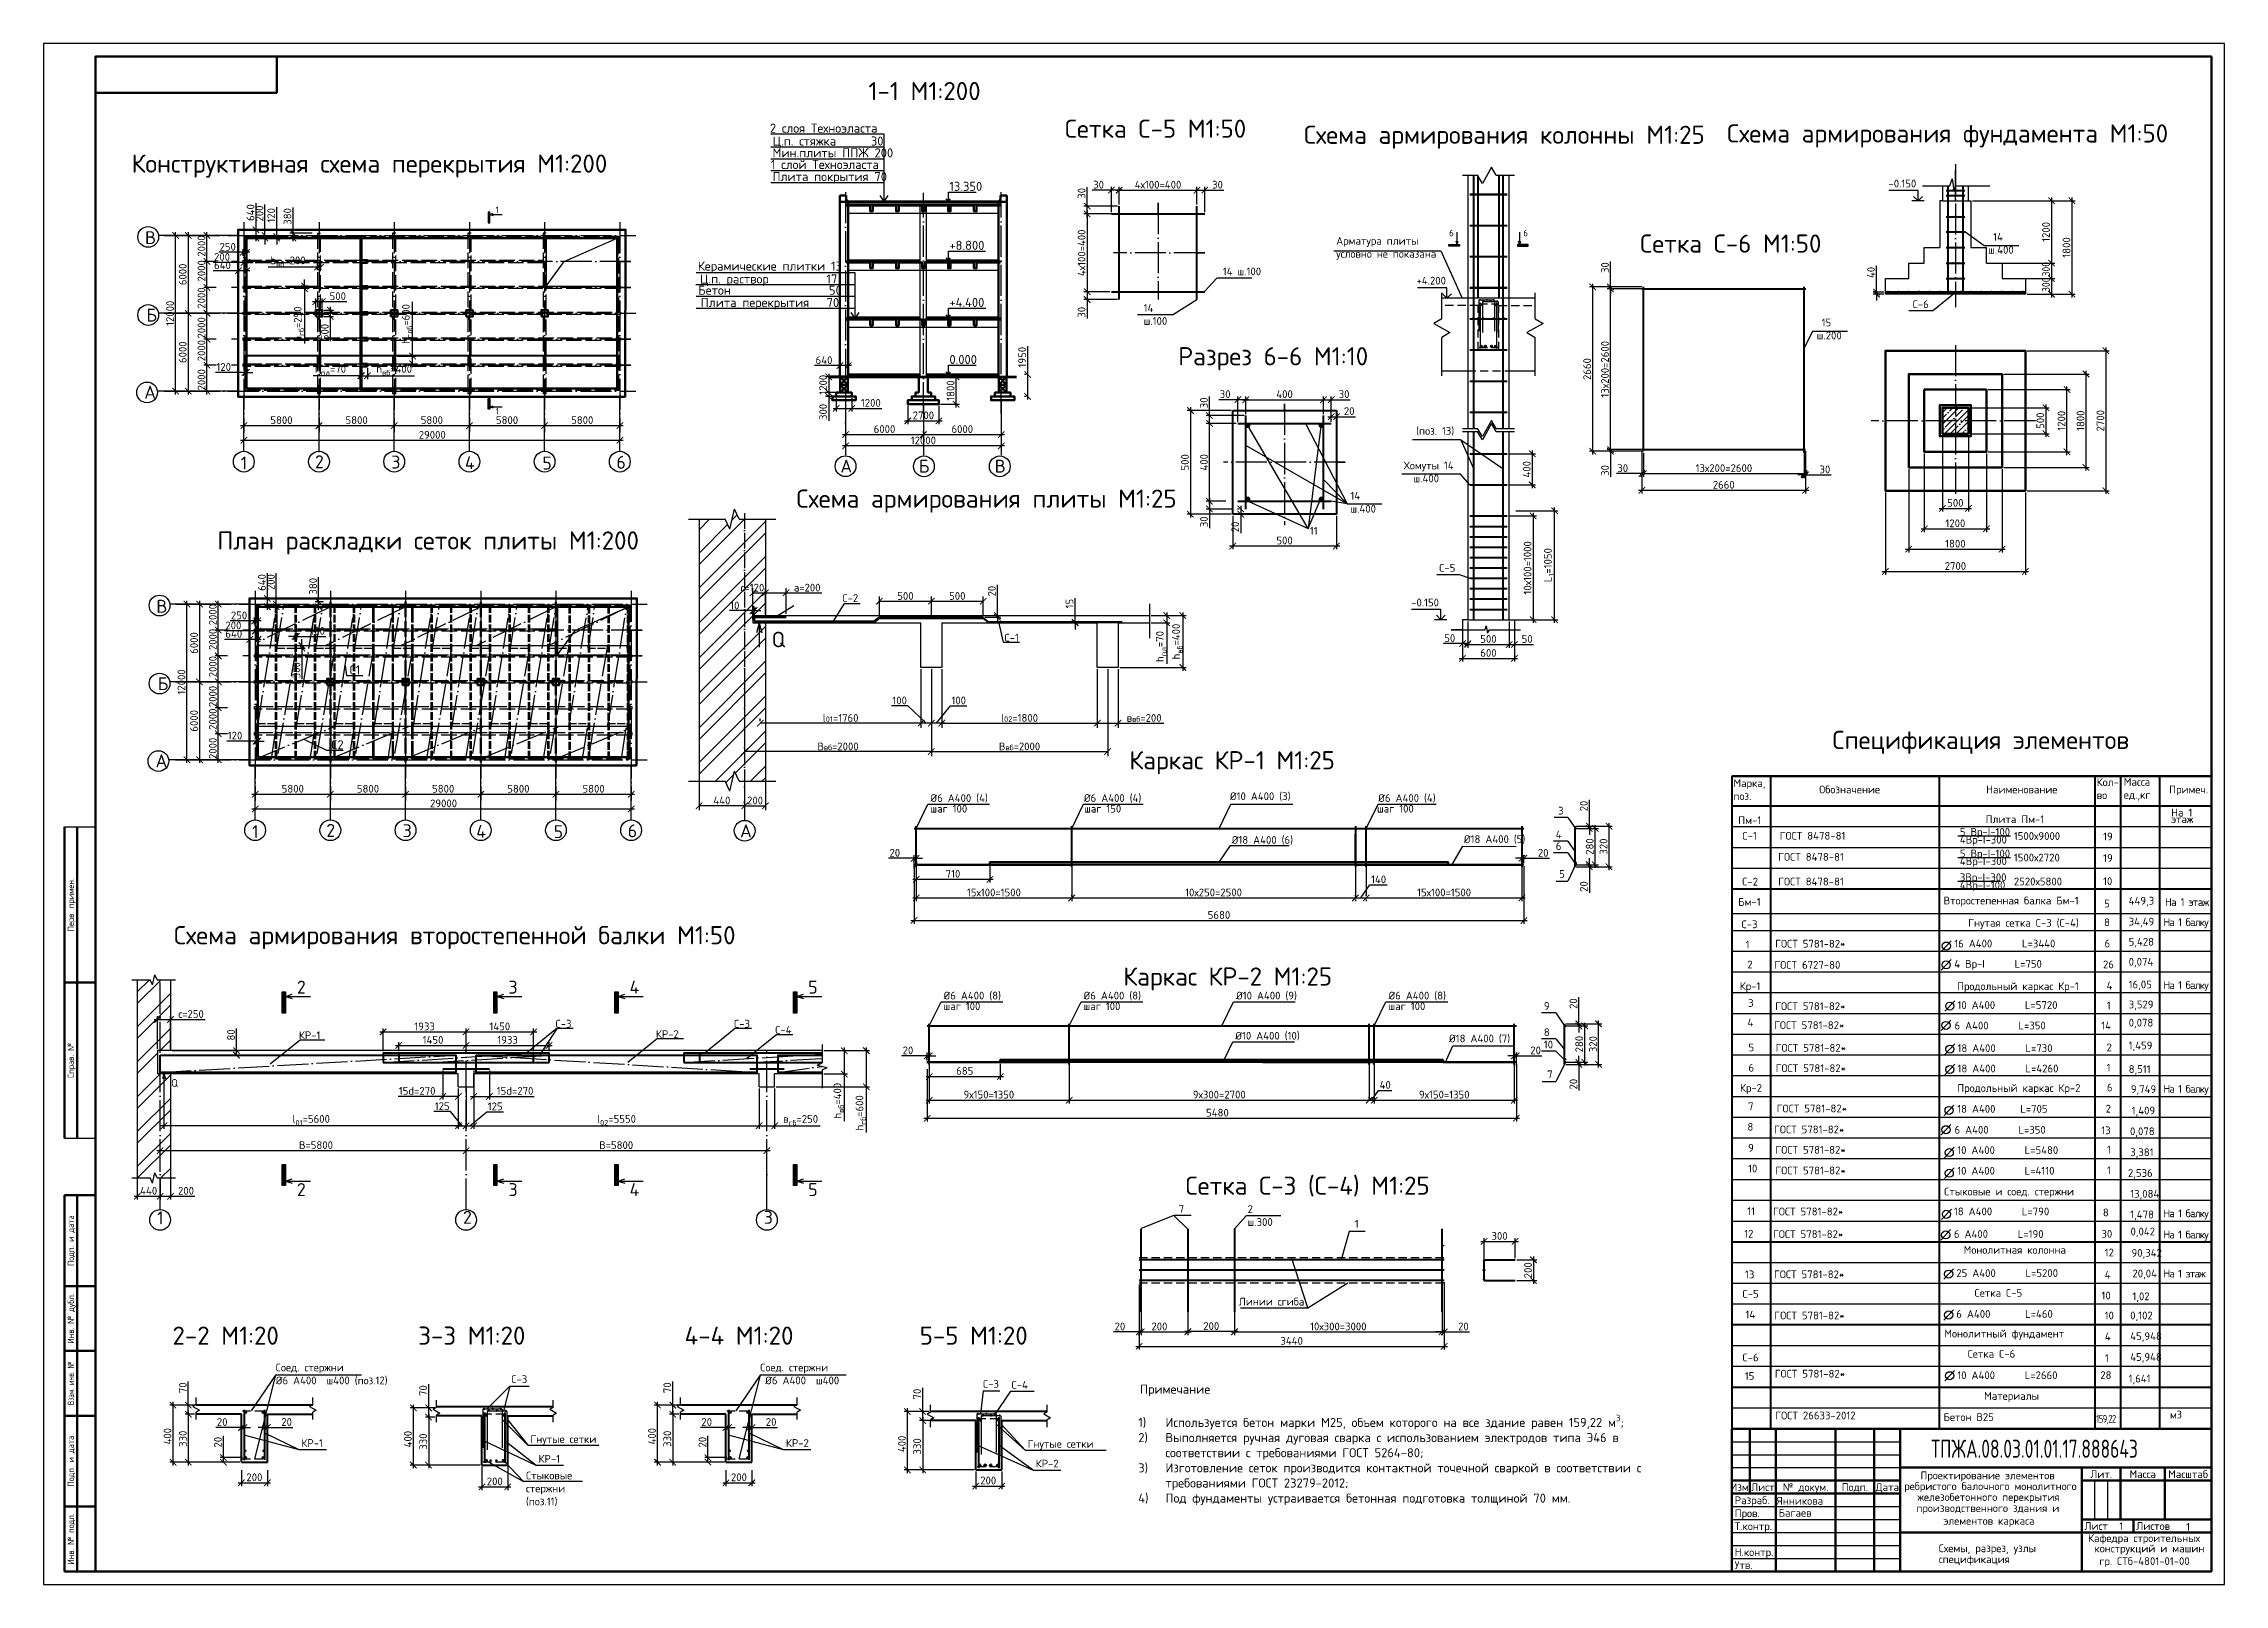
# Model space of a CAD drawing. Header units: millimetres. Extents: x -258556 to -95372, y 16759 to 83599.
# Drawn here: x -127994 to -127153, y 41411 to 42005 of the extents above; entities that cross this region are included whole.
import ezdxf
from ezdxf.enums import TextEntityAlignment as Align

# ---------------------------------------------------------------- set-up
doc = ezdxf.new("R2010")
doc.units = ezdxf.units.MM
doc.header["$LTSCALE"] = 0.5
for name, pattern in [('ACAD_ISO02W100', [15, 12, -3]), ('ACAD_ISO04W100', [30, 24, -3, 0, -3]), ('DASHED2', [9.525, 6.35, -3.175])]:
    doc.linetypes.add(name, pattern=pattern)
for name, color, linetype, lineweight in [('0.25-STAMP', 10, 'Continuous', 25), ('0.25-TEXT', 10, 'Continuous', 25), ('0.3-STAMP', 7, 'Continuous', 30), ('ТОЛСТЫЕ', 1, 'Continuous', 50), ('Толстый', 7, 'Continuous', 40), ('ТОНКИЕе', 7, 'Continuous', 25)]:
    doc.layers.add(name, color=color, linetype=linetype, lineweight=lineweight)
for name, color, linetype in [('оси', 7, 'ACAD_ISO04W100'), ('Пунктир', 7, 'DASHED2'), ('размеры', 7, 'Continuous'), ('текст', 7, 'Continuous'), ('тонкие', 7, 'Continuous'), ('Тонкий', 7, 'Continuous'), ('Штриховка', 7, 'ACAD_ISO02W100')]:
    doc.layers.add(name, color=color, linetype=linetype)
doc.styles.add('1.5', font='isocpeur.ttf', dxfattribs={"height": 1.5})
doc.styles.add('3.5', font='isocpeur.ttf', dxfattribs={"height": 3.5})
doc.styles.add('5', font='isocpeur.ttf', dxfattribs={"height": 5})
doc.styles.add('ГОСТ 2.304', font='cs_gost2304.shx')
doc.styles.add('Наклонный', font='isocpeur.ttf', dxfattribs={"height": 3})
doc.styles.add('Наклонный 5', font='isocpeur.ttf', dxfattribs={"oblique": 15, "height": 7})
doc.styles.add('Наклонный3.5', font='isocpeur.ttf', dxfattribs={"height": 3})
doc.styles.add('прямой 7', font='isocpeur.ttf', dxfattribs={"width": 0.7, "height": 7})
doc.dimstyles.new('Строит25 3.5', dxfattribs={"dimtxt": 3.5, "dimasz": 2.5, "dimexe": 1.75, "dimexo": 0.7, "dimgap": 0.5, "dimtad": 1, "dimlfac": 25, "dimtxsty": '3.5', "dimblk": 'ARCHTICK', "dimcen": 0, "dimadec": 0, "dimazin": 0, "dimtfac": 1, "dimtmove": 0, "dimatfit": 3, "dimfxl": 1, "dimarcsym": 0})
doc.dimstyles.new('СТРОИТЕЛЬНЫЙ', dxfattribs={"dimtxt": 3.5, "dimasz": 2.5, "dimexe": 1.25, "dimexo": 0.625, "dimtad": 1, "dimdec": 0, "dimlfac": 100, "dimdsep": 46, "dimtxsty": 'Наклонный3.5', "dimblk1": 'ARCHTICK', "dimblk2": 'ARCHTICK', "dimsah": 1, "dimcen": 0, "dimdle": 1.25, "dimadec": 0, "dimazin": 0, "dimtfac": 0.75, "dimtdec": 0, "dimtmove": 0, "dimatfit": 3, "dimldrblk": 'ARCHTICK', "dimfxl": 1, "dimtolj": 1, "dimtzin": 0, "dimarcsym": 0})

msp = doc.modelspace()

# ---------------------------------------------------------------- texts
at = {"layer": '0.25-TEXT', "color": 7, "style": 'ГОСТ 2.304'}
for s, p in [('Перв. примен.', (-127983.72469, 41673.39759)), ('Справ. №', (-127983.72469, 41613.39759)), ('Подп. и дата', (-127983.72469, 41543.89759)), ('Инв. № дубл.', (-127983.72469, 41513.89759)), ('Подп. и дата', (-127983.72469, 41458.89759)), ('Инв. № подл.', (-127983.72469, 41428.89759))]:
    msp.add_text(s, height=2.5, rotation=90, dxfattribs=at).set_placement(p, align=Align.MIDDLE_CENTER)
at = {"layer": '0.25-TEXT', "color": 7, "style": 'ГОСТ 2.304', "width": 0.8}
msp.add_text('Взам. инв. №', height=2.5, rotation=90, dxfattribs=at).set_placement((-127983.72469, 41488.89759), align=Align.MIDDLE_CENTER)
at = {"layer": '0.25-TEXT', "color": 7, "style": 'прямой 7', "width": 0.7}
msp.add_text('ТПЖА.08.03.01.01.17.888643 ', height=7, dxfattribs=at).set_placement((-127266.33187, 41460.18365))
at = {"layer": '0.25-TEXT', "color": 7, "style": 'Наклонный'}
for s, p in [('Проектирование элементов', (-127270.43565, 41451.90667)), ('Разраб.', (-127342.06737, 41442.31859)), ('Янникова', (-127325.87841, 41442.10693)), ('ребристого балочного монолитного', (-127276.67982, 41447.73107)), ('железобетонного перекрытия', (-127271.60057, 41443.56552)), ('Пров.', (-127342.06737, 41437.31859)), ('Багаев', (-127325.1398, 41437.46348)), ('производственного здания и', (-127271.98888, 41439.29804)), ('элементов каркаса', (-127261.60068, 41434.35179)), ('Т.контр.', (-127342.06737, 41432.31859)), ('Лист', (-127207.22469, 41432.39761)), ('Кафедра строительных', (-127205.79692, 41427.72848)), ('1', (-127193.75173, 41432.33899)), ('Листов', (-127187.22469, 41432.39761)), ('1', (-127167.99175, 41432.06535)), ('Утв.', (-127342.06737, 41417.31859)), ('Н.контр.', (-127342.06737, 41422.31859)), ('спецификация', (-127263.37882, 41419.5804)), ('Схемы, разрез, узлы', (-127263.37882, 41423.80397)), ('гр. СТб-4801-01-00', (-127201.44829, 41418.8536))]:
    msp.add_text(s, height=3, dxfattribs=at).set_placement(p)
for s, p in [('Лит.', (-127200.72469, 41453.89761)), ('Масса', (-127184.72469, 41453.89761)), ('Масштаб', (-127167.22469, 41453.89761)), ('Изм.', (-127339.72469, 41448.89761)), ('Лист', (-127331.22469, 41448.89761)), ('№ докум.', (-127314.72469, 41448.89761)), ('Подп.', (-127295.72469, 41448.89761)), ('Дата', (-127283.22469, 41448.89761))]:
    msp.add_text(s, height=3, dxfattribs=at).set_placement(p, align=Align.MIDDLE_CENTER)
at = {"layer": 'оси', "color": 7, "char_height": 3.5, "attachment_point": 1, "style": 'Наклонный3.5'}
for s, width, insert in [('С1', 3.2529675, (-127876.19531, 41765.70954)), ('С2', 3.7712098, (-127883.26002, 41736.84876))]:
    msp.add_mtext_dynamic_manual_height_columns(s, width=width, gutter_width=17.5, heights=[0], dxfattribs=dict(at, insert=insert))
at = {"layer": 'текст', "color": 7, "attachment_point": 1, "style": 'Наклонный3.5'}
for s, width, insert, char_height in [('Спецификация элементов', 127.2286212, (-127304.37553, 41740.45205), 7), (' Соед. стержни \\P %%C6 А400  ш400 (поз.12)', 48.3720784, (-127906.61331, 41496.52883), 3), (' Соед. стержни \\P  %%C6 А400  ш400 ', 48.3720784, (-127719.77025, 41496.52883), 3), ('\\A1;\\pxi-3,l4,t4;1)^IИспользуется бетон марки М25, объем которого на все здание равен 159,22 м{\\H0.7x;\\S3^ ;};\\P2)^IВыполняется ручная дуговая сварка с использованием электродов типа Э46 в соответствии с требованиями ГОСТ 5264-80;\\P3)^IИзготовление сеток производится контактной точечной сваркой в соответствии с требованиями ГОСТ 23279-2012;\\P4)^IПод фундаменты устраивается бетонная подготовка толщиной 70 мм.', 214.5011772, (-127575.58099, 41476.75879), 3.5), ('Стыковые стержни (поз.11)', 19.3568667, (-127808.21978, 41454.8781), 3)]:
    msp.add_mtext_dynamic_manual_height_columns(s, width=width, gutter_width=17.5, heights=[0], dxfattribs=dict(at, insert=insert, char_height=char_height))
at = {"layer": 'ТОЛСТЫЕ', "color": 7, "insert": (-127202.68819, 41476.71885), "char_height": 3, "attachment_point": 1, "style": 'Наклонный3.5'}
msp.add_mtext_dynamic_manual_height_columns('{\\W0.8;\\T0.85;159,22}', width=14.1620556, gutter_width=17.5, heights=[0], dxfattribs=at)
at = {"layer": 'тонкие', "color": 7, "style": 'Наклонный3.5'}
for s, width, gutter_width, heights, insert, char_height, attachment_point in [('-0.150', 16.2708241, 25, [0], (-127272.04749, 41952.93615), 3, 3), (' 14\\Pш.400', 12.4290171, 17.5, [0], (-127244.30926, 41932.37061), 3, 1), ('Арматура плиты условно не показана', 40.8067168, 17.5, [0], (-127495.75081, 41930.87055), 3, 1), ('14 ш.100', 15.2276277, 17.5, [0], (-127539.47351, 41919.08913), 3, 1), ('+4.200', 16.2708241, 25, [0], (-127453.43134, 41915.52209), 3, 3), ('14\\Pш.100', 5.4158147, 17.5, [0], (-127570.00143, 41904.97171), 3, 1), (' 15\\Pш.200', 32.2390692, 17.5, [0], (-127310.45284, 41899.36178), 3, 1), ('С-6', 14.0871382, 17.5, [0], (-127273.45219, 41906.41744), 3, 1), ('  (поз. 13)', 18.4270816, 17.5, [0], (-127468.7304, 41857.58805), 3, 1), ('\\pxqc; Хомуты 14\\Pш.400', 24.7975892, 17.5, [0], (-127473.41396, 41844.27143), 3, 1), ('14\\Pш.400', 15.2276277, 17.5, [0], (-127490.26645, 41832.58336), 3, 1), ('11', 6.8399193, 17.5, [0], (-127505.91677, 41819.08389), 3, 1), ('С-5', 14.0871382, 17.5, [0], (-127456.03229, 41804.77022), 3, 1), ('-0.150', 16.2708241, 25, [0], (-127456.11569, 41791.42594), 3, 3), ('Кол-\\Pво', 8.2829146, 17.5, [0], (-127202.46609, 41722.17739), 3, 1), ('Кол-\\Pво', 8.2829146, 17.5, [0], (-127202.46609, 41722.17739), 3, 1), ('Масса\\Pед.,кг', 13.7178906, 17.5, [0], (-127192.0166, 41722.27569), 3, 1), ('Масса\\Pед.,кг', 13.7178906, 17.5, [0], (-127192.0166, 41722.27569), 3, 1), ('Марка,\\Pпоз.', 12.6638621, 17.5, [0], (-127342.56078, 41721.80968), 3, 1), ('Марка,\\Pпоз.', 12.6638621, 17.5, [0], (-127342.56078, 41721.80968), 3, 1), ('Обозначение', 44.971384, 17.5, [0], (-127309.47558, 41719.36282), 3, 1), ('Обозначение', 44.971384, 17.5, [0], (-127309.47558, 41719.36282), 3, 1), ('Наименование', 39.3909921, 17.5, [0], (-127245.10207, 41719.36282), 3, 1), ('Наименование', 39.3909921, 17.5, [0], (-127245.10207, 41719.36282), 3, 1), ('Примеч.', 15.523702, 17.5, [0], (-127174.51685, 41719.36282), 3, 1), ('Примеч.', 15.523702, 17.5, [0], (-127174.51685, 41719.36282), 3, 1), ('3', 5.7971129, 17.5, [0], (-127410.19151, 41711.17708), 3, 1), ('Пм-1', 11.5440951, 17.5, [0], (-127340.69862, 41707.49225), 3, 1), ('Плита Пм-1', 58.1953344, 17.5, [0], (-127245.30862, 41707.86624), 3, 1), ('\\pxsm0.5;На 1 этаж', 17.3996689, 17.5, [0], (-127173.77087, 41710.43115), 3, 1), ('4', 5.7971129, 17.5, [0], (-127411.07217, 41701.99009), 3, 1), ('6', 5.7971129, 17.5, [0], (-127411.07217, 41697.53547), 3, 1), ('С-1', 11.5440951, 17.5, [0], (-127339.09879, 41701.50057), 3, 1), ('С-1', 11.5440951, 17.5, [0], (-127339.09879, 41701.50057), 3, 1), ('ГОСТ 8478-81', 61.7924882, 17.5, [0], (-127324.71118, 41701.50758), 3, 1), ('ГОСТ 8478-81', 61.7924882, 17.5, [0], (-127324.71118, 41701.50758), 3, 1), ('\\pxsm0.6;5 Вр-I-100\\P4Вр-I-300', 31.3188035, 17.5, [10.30316], (-127255.23705, 41702.9974), 3, 1), ('1500х9000', 5.3039749, 17.5, [0], (-127234.41207, 41701.40559), 3, 1), ('19', 5.3039749, 17.5, [0], (-127199.99505, 41701.23242), 3, 1), ('ГОСТ 8478-81', 61.7924882, 17.5, [0], (-127325.30648, 41693.35721), 3, 1), ('\\pxsm0.6;5 Вр-I-100\\P4Вр-I-300', 31.3188035, 17.5, [10.30316], (-127255.23705, 41694.68393), 3, 1), ('1500х2720', 5.3039749, 17.5, [0], (-127234.41207, 41693.09211), 3, 1), ('19', 5.3039749, 17.5, [0], (-127199.99505, 41692.91895), 3, 1), ('5', 8.6073833, 17.5, [0], (-127409.77251, 41686.74576), 3, 1), ('С-2', 11.5440951, 17.5, [0], (-127339.16774, 41683.8297), 3, 1), ('ГОСТ 8478-81', 61.7924882, 17.5, [0], (-127325.30648, 41683.8305), 3, 1), ('\\pxsm0.6;3Вр-I-300\\P4Вр-I-100', 31.3188035, 17.5, [0], (-127255.2375, 41685.49774), 3, 1), ('2520х5800', 5.3039749, 17.5, [0], (-127234.41207, 41683.87888), 3, 1), ('10', 5.3039749, 17.5, [0], (-127200.00372, 41683.99684), 3, 1), ('Бм-1', 11.5440951, 17.5, [0], (-127340.69862, 41675.99033), 3, 1), ('Второстепенная балка Бм-1', 58.1953344, 17.5, [0], (-127261.51741, 41676.50808), 3, 1), ('5', 5.3039749, 17.5, [0], (-127199.60219, 41675.3641), 3, 1), ('449,3', 5.3039749, 17.5, [0], (-127190.14268, 41676.45593), 3, 1), ('{\\T0.9;На 1 этаж}', 17.3996689, 17.5, [0], (-127176.14018, 41675.94993), 3, 1), ('С-3', 11.5440951, 17.5, [0], (-127339.43883, 41667.36678), 3, 1), ('Гнутая сетка С-3 (С-4)', 50.9591858, 17.5, [0], (-127252.00326, 41667.92003), 3, 1), ('8', 5.3039749, 17.5, [0], (-127199.60219, 41668.13244), 3, 1), ('34,49', 5.3039749, 17.5, [0], (-127190.14268, 41668.39385), 3, 1), ('{\\T0.85;На 1 балку}', 17.3996689, 17.5, [0], (-127176.74276, 41668.18379), 3, 1), ('1', 4.9424109, 17.5, [0], (-127337.84792, 41659.5178), 3, 1), ('ГОСТ 5781-82*', 61.7924882, 17.5, [0], (-127326.45916, 41659.88661), 3, 1), ('16 А400      L=3440', 58.3044624, 17.5, [0], (-127257.39309, 41659.94612), 3, 1), ('6', 5.3039749, 17.5, [0], (-127199.43728, 41659.97979), 3, 1), ('5,428', 5.3039749, 17.5, [0], (-127190.14268, 41660.64097), 3, 1), ('2', 4.9424109, 17.5, [3.38082], (-127337.18208, 41651.85833), 3, 1), ('ГОСТ 6727-80', 61.7924882, 17.5, [0], (-127326.74961, 41651.7149), 3, 1), ('4 Вр-I      L=750', 52.0456418, 17.5, [0], (-127257.38939, 41652.10758), 3, 1), ('26', 5.3039749, 17.5, [0], (-127200.03901, 41651.91406), 3, 1), ('0,074', 5.3039749, 17.5, [0], (-127190.14268, 41652.92937), 3, 1), ('Кр-1', 11.5440951, 17.5, [0], (-127340.12775, 41643.55287), 3, 1), ('Продольный каркас Кр-1', 58.7579219, 17.5, [0], (-127256.31806, 41643.51962), 3, 1), ('4', 5.3039749, 17.5, [0], (-127198.64914, 41643.72325), 3, 1), ('16,05', 5.3039749, 17.5, [0], (-127190.14268, 41644.16619), 3, 1), ('{\\T0.85;На 1 балку}', 17.3996689, 17.5, [0], (-127176.74276, 41643.92401), 3, 1), ('9', 5.7971129, 17.5, [0], (-127415.67787, 41635.89996), 3, 1), ('4', 4.9424109, 17.5, [0], (-127337.15498, 41629.50912), 3, 1), ('3', 4.6516974, 17.5, [0], (-127336.88776, 41637.04151), 3, 1), ('ГОСТ 5781-82*', 61.7924882, 17.5, [0], (-127326.44685, 41635.81227), 3, 1), ('10 А400      L=5720', 61.3799221, 17.5, [0], (-127256.15292, 41636.23989), 3, 1), ('1', 5.3039749, 17.5, [0], (-127198.55967, 41636.08768), 3, 1), ('3,529', 5.3039749, 17.5, [0], (-127190.14268, 41636.45458), 3, 1), ('8', 5.7971129, 17.5, [0], (-127415.67787, 41625.76485), 3, 1), ('ГОСТ 5781-82*', 61.7924882, 17.5, [0], (-127326.89277, 41628.48413), 3, 1), ('6 А400      L=350', 52.0456418, 17.5, [0], (-127257.28594, 41628.33997), 3, 1), ('14', 5.3039749, 17.5, [0], (-127200.70147, 41628.3454), 3, 1), ('0,078', 5.3039749, 17.5, [0], (-127190.14268, 41629.44407), 3, 1), ('10', 5.7971129, 17.5, [0], (-127415.67787, 41621.01147), 3, 1), ('5', 4.6516974, 17.5, [0], (-127336.77568, 41619.91462), 3, 1), ('ГОСТ 5781-82*', 61.7924882, 17.5, [0], (-127326.25573, 41619.72218), 3, 1), ('18 А400      L=730', 61.3799221, 17.5, [0], (-127256.15292, 41619.61312), 3, 1), ('2', 5.3039749, 17.5, [0], (-127198.66415, 41619.91788), 3, 1), ('1,459', 5.3039749, 17.5, [0], (-127190.14268, 41620.68081), 3, 1), ('7', 8.6073833, 17.5, [0], (-127414.37821, 41609.52052), 3, 1), ('Кр-2', 11.5440951, 17.5, [0], (-127340.03087, 41604.29249), 3, 1), ('6', 4.6516974, 17.5, [0], (-127336.77568, 41612.0793), 3, 1), ('ГОСТ 5781-82*', 61.7924882, 17.5, [0], (-127326.25573, 41611.88686), 3, 1), ('18 А400      L=4260', 61.3799221, 17.5, [0], (-127256.15292, 41611.7778), 3, 1), ('Продольный каркас Кр-2', 58.7579219, 17.5, [0], (-127256.22118, 41604.25925), 3, 1), ('1', 5.3039749, 17.5, [0], (-127198.66415, 41612.08256), 3, 1), ('6', 5.3039749, 17.5, [0], (-127198.55226, 41604.46288), 3, 1), ('8,511', 5.3039749, 17.5, [0], (-127190.14268, 41611.56716), 3, 1), ('7', 4.9424109, 17.5, [0], (-127336.90908, 41597.20889), 3, 1), ('ГОСТ 5781-82*', 61.7924882, 17.5, [0], (-127325.85677, 41596.37077), 3, 1), ('18 А400     L=705', 52.0456418, 17.5, [0], (-127256.24994, 41596.22661), 3, 1), ('2', 5.3039749, 17.5, [0], (-127199.00021, 41596.30783), 3, 1), ('9,749', 5.3039749, 17.5, [0], (-127189.31106, 41603.82939), 3, 1), ('{\\T0.85;На 1 балку}', 17.3996689, 17.5, [0], (-127176.74276, 41603.92558), 3, 1), ('8', 4.9424109, 17.5, [0], (-127337.15498, 41589.31474), 3, 1), ('ГОСТ 5781-82*', 61.7924882, 17.5, [0], (-127326.89277, 41588.28976), 3, 1), ('6 А400      L=350', 52.0456418, 17.5, [0], (-127257.28594, 41588.1456), 3, 1), ('13', 5.3039749, 17.5, [0], (-127200.70147, 41587.9381), 3, 1), ('0,078', 5.3039749, 17.5, [0], (-127189.62178, 41587.56716), 3, 1), ('1,409', 5.3039749, 17.5, [0], (-127188.9688, 41595.56716), 3, 1), ('9', 4.9424109, 17.5, [0], (-127336.90908, 41581.19306), 3, 1), ('ГОСТ 5781-82*', 61.7924882, 17.5, [0], (-127326.35645, 41580.43795), 3, 1), ('10 А400      L=5480', 52.0456418, 17.5, [3.5025], (-127256.25365, 41580.32889), 3, 1), ('1', 5.3039749, 17.5, [0], (-127198.51661, 41580.51879), 3, 1), ('3,381', 5.3039749, 17.5, [0], (-127189.53967, 41579.48253), 3, 1), ('10', 4.9424109, 17.5, [0], (-127336.90908, 41573.2321), 3, 1), ('ГОСТ 5781-82*', 61.7924882, 17.5, [0], (-127326.35645, 41572.47699), 3, 1), ('10 А400      L=4110', 52.0456418, 17.5, [3.5025], (-127256.25365, 41572.36793), 3, 1), ('1', 5.3039749, 17.5, [0], (-127198.51661, 41572.55783), 3, 1), ('2,536', 5.3039749, 17.5, [0], (-127190.41324, 41571.48253), 3, 1), ('Стыковые и соед. стержни', 72.0453803, 17.5, [0], (-127261.29669, 41564.35383), 3, 1), ('13,084', 5.3039749, 17.5, [0], (-127189.53967, 41563.48253), 3, 1), ('7', 5.757603, 17.5, [0], (-127556.47897, 41557.68145), 3, 1), ('2\\Pш.300', 12.7237746, 17.5, [0], (-127529.92261, 41557.58823), 3, 1), ('11', 6.0411658, 17.5, [0], (-127337.24528, 41556.77172), 3, 1), ('ГОСТ 5781-82*', 61.7924882, 17.5, [0], (-127327.30071, 41556.63411), 3, 1), ('18 А400      L=790', 59.5133679, 17.5, [0], (-127257.52915, 41556.68596), 3, 1), ('8', 5.3039749, 17.5, [0], (-127200.08308, 41556.28436), 3, 1), ('1,478', 5.3039749, 17.5, [0], (-127189.53967, 41555.48253), 3, 1), ('{\\T0.85;На 1 балку}', 17.3996689, 17.5, [0], (-127176.74276, 41555.92248), 3, 1), ('1', 5.3879277, 17.5, [0], (-127488.56544, 41551.89641), 3, 1), ('12', 6.0411658, 17.5, [0], (-127338.39716, 41548.0596), 3, 1), ('ГОСТ 5781-82*', 61.7924882, 17.5, [0], (-127327.29961, 41547.92199), 3, 1), ('6 А400      L=190', 52.0456418, 17.5, [0], (-127257.52805, 41547.97384), 3, 1), ('30', 5.3039749, 17.5, [0], (-127200.63802, 41548.03), 3, 1), ('0,042', 5.3039749, 17.5, [0], (-127189.41736, 41548.94265), 3, 1), ('{\\T0.85;На 1 балку}', 17.3996689, 17.5, [0], (-127176.74276, 41547.74414), 3, 1), ('Монолитная колонна', 55.3202135, 17.5, [0], (-127253.75406, 41541.84664), 3, 1), ('12', 5.3039749, 17.5, [0], (-127199.37813, 41540.81654), 3, 1), ('90,342', 5.3039749, 17.5, [0], (-127189.04857, 41540.69805), 3, 1), ('13', 4.6516974, 17.5, [0], (-127338.09696, 41532.40233), 3, 1), ('ГОСТ 5781-82*', 61.7924882, 17.5, [0], (-127326.92477, 41532.43327), 3, 1), ('25 А400      L=5200', 52.0456418, 17.5, [0], (-127256.596, 41532.90327), 3, 1), ('4', 5.3039749, 17.5, [0], (-127199.37813, 41532.24992), 3, 1), ('20,04', 5.3039749, 17.5, [0], (-127188.68475, 41532.75325), 3, 1), ('{\\T0.85;На 1 этаж}', 17.3996689, 17.5, [0], (-127176.74276, 41532.71457), 3, 1), ('Линии сгиба', 54.3003333, 17.5, [0], (-127533.33865, 41521.89462), 3, 1), ('С-5', 11.5440951, 17.5, [0], (-127339.07086, 41524.90113), 3, 1), ('Сетка С-5', 34.1093493, 17.5, [0], (-127249.57788, 41525.2532), 3, 1), ('10', 5.3039749, 17.5, [0], (-127200.61822, 41524.24255), 3, 1), ('1,02', 5.3039749, 17.5, [0], (-127188.68475, 41523.95142), 3, 1), ('14', 4.6516974, 17.5, [0], (-127337.91399, 41516.91582), 3, 1), ('ГОСТ 5781-82*', 61.7924882, 17.5, [0], (-127326.77899, 41516.57104), 3, 1), ('6 А400       L=460', 52.0456418, 17.5, [0], (-127256.59229, 41517.1443), 3, 1), ('10', 3.5, 17.5, [0], (-127199.39464, 41516.52373), 3, 1), ('0,102', 5.3039749, 17.5, [0], (-127189.53967, 41516.5556), 3, 1), ('Монолитный фундамент', 55.3202135, 17.5, [0], (-127261.21782, 41509.56431), 3, 1), ('4', 5.3039749, 17.5, [0], (-127199.31348, 41508.43704), 3, 1), ('45,948', 5.3039749, 17.5, [0], (-127189.53967, 41508.58225), 3, 1), ('С-6', 11.5440951, 17.5, [0], (-127339.07086, 41500.39024), 3, 1), ('Сетка С-6', 27.5399638, 17.5, [0], (-127252.2539, 41501.78418), 3, 1), ('1', 5.3039749, 17.5, [0], (-127199.31348, 41500.10739), 3, 1), ('45,948', 5.3039749, 17.5, [0], (-127189.53967, 41500.5556), 3, 1), ('С-3', 23.5255806, 25, [0], (-127813.87633, 41491.99996), 3, 1), ('С-3', 11.5665716, 25, [0], (-127631.96992, 41490.16782), 3, 1), ('С-4', 11.5665716, 25, [0], (-127620.95622, 41489.80958), 3, 1), ('Примечание', 29.7574801, 17.5, [0], (-127571.38834, 41488.39633), 3.5, 1), ('15', 4.6516974, 17.5, [0], (-127338.17209, 41493.21516), 3, 1), ('ГОСТ 5781-82*', 61.7924882, 17.5, [0], (-127326.6108, 41494.11492), 3, 1), ('10 А400      L=2660', 52.0456418, 17.5, [0], (-127256.2134, 41493.51073), 3, 1), ('28', 5.3039749, 17.5, [0], (-127201.09015, 41493.54359), 3, 1), ('1,641', 5.3039749, 17.5, [0], (-127190.14268, 41492.22165), 3, 1), ('Материалы', 55.3202135, 17.5, [0], (-127245.88348, 41485.53699), 3, 1), ('3', 2.2720128, 17.5, [0], (-127171.68284, 41478.34318), 3, 1), ('ГОСТ 26633-2012', 61.7924882, 17.5, [0], (-127326.40259, 41478.00246), 3, 1), ('Бетон В25', 40.09602, 17.5, [0], (-127261.52276, 41477.39629), 3, 1), ('м', 8.2355022, 17.5, [0], (-127174.22613, 41478.20527), 3, 1), ('КР-1', 10.7811866, 17.5, [0], (-127894.81655, 41467.38129), 3, 1), ('Гнутые сетки', 30.8521885, 17.5, [0], (-127806.48361, 41468.91009), 3, 1), ('КР-1', 10.7811866, 17.5, [0], (-127803.3748, 41461.3046), 3, 1), ('КР-2', 10.7811866, 17.5, [0], (-127707.97349, 41467.38129), 3, 1), ('Гнутые сетки', 29.7574801, 17.5, [0], (-127614.72964, 41467.06804), 3, 1), ('КР-2', 10.7811866, 17.5, [0], (-127611.62083, 41459.46255), 3, 1)]:
    msp.add_mtext_dynamic_manual_height_columns(s, width=width, gutter_width=gutter_width, heights=heights, dxfattribs=dict(at, insert=insert, char_height=char_height, attachment_point=attachment_point))
at = {"layer": 'ТОНКИЕе', "color": 7, "char_height": 7, "width": 336.4736202, "attachment_point": 1, "style": '3.5'}
for s, insert in [('1-1 М1:200', (-127676.14546, 41990.60734)), ('Конструктивная схема перекрытия М1:200', (-127960.32069, 41962.65745)), ('План раскладки сеток плиты М1:200', (-127927.26465, 41817.35041))]:
    msp.add_mtext(s, dxfattribs=dict(at, insert=insert))
at = {"layer": 'ТОНКИЕе', "color": 7, "attachment_point": 1}
for s, width, gutter_width, heights, insert, char_height, style in [('{\\Q0;В}', 2.0862544, 35, [0], (-127955.11416, 41933.08731), 5, 'Наклонный 5'), ('{\\Q0;Б}', 2.0862544, 35, [0], (-127954.59799, 41903.24912), 5, 'Наклонный 5'), ('{\\Q0;А}', 2.0862544, 35, [0], (-127955.41244, 41873.51536), 5, 'Наклонный 5'), ('{\\Q0;1}', 2.0862544, 35, [0], (-127918.16318, 41846.19548), 5, 'Наклонный 5'), ('{\\Q0;2}', 2.0862544, 35, [0], (-127889.58311, 41846.69219), 5, 'Наклонный 5'), ('{\\Q0;3}', 2.0862544, 35, [0], (-127860.13296, 41846.56801), 5, 'Наклонный 5'), ('{\\Q0;4}', 2.0862544, 35, [0], (-127831.75045, 41846.32264), 5, 'Наклонный 5'), ('{\\Q0;5}', 2.0862544, 35, [0], (-127801.90023, 41846.19466), 5, 'Наклонный 5'), ('{\\Q0;6}', 2.0862544, 35, [0], (-127773.32775, 41846.51264), 5, 'Наклонный 5'), ('{\\Q0;А}', 2.0862544, 35, [0], (-127686.94076, 41845.04738), 5, 'Наклонный 5'), ('{\\Q0;Б}', 2.0862544, 35, [0], (-127656.70742, 41844.98864), 5, 'Наклонный 5'), ('{\\Q0;В}', 2.0862544, 35, [0], (-127627.43341, 41844.98864), 5, 'Наклонный 5'), ('{\\Q0;В}', 2.0862544, 35, [0], (-127950.74332, 41790.97706), 5, 'Наклонный 5'), ('{\\Q0;Б}', 2.0862544, 35, [0], (-127950.22715, 41761.13886), 5, 'Наклонный 5'), ('{\\Q0;А}', 2.0862544, 35, [0], (-127951.04159, 41731.40511), 5, 'Наклонный 5'), ('%%C6 А400 (4)', 22.8718699, 15, [0], (-127652.24291, 41716.05085), 3, 'Наклонный3.5'), ('%%C6 А400 (4)', 22.8718699, 15, [0], (-127593.0474, 41716.05085), 3, 'Наклонный3.5'), ('%%C10 А400 (3)', 27.1842236, 15, [0], (-127536.75085, 41716.741), 3, 'Наклонный3.5'), ('%%C6 А400 (4)', 22.8718699, 15, [0], (-127479.55119, 41716.05085), 3, 'Наклонный3.5'), ('шаг 100', 20.2145481, 15, [0], (-127652.24291, 41711.94662), 3, 'Наклонный3.5'), ('шаг 150', 20.2145481, 15, [0], (-127592.97764, 41711.94662), 3, 'Наклонный3.5'), ('шаг 100', 20.2145481, 15, [0], (-127480.03032, 41711.94662), 3, 'Наклонный3.5'), ('{\\Q0;1}', 2.0862544, 35, [0], (-127913.79233, 41704.08523), 5, 'Наклонный 5'), ('{\\Q0;2}', 2.0862544, 35, [0], (-127885.21226, 41704.58193), 5, 'Наклонный 5'), ('{\\Q0;3}', 2.0862544, 35, [0], (-127855.76211, 41704.45776), 5, 'Наклонный 5'), ('{\\Q0;4}', 2.0862544, 35, [0], (-127827.3796, 41704.21239), 5, 'Наклонный 5'), ('{\\Q0;5}', 2.0862544, 35, [0], (-127797.52938, 41704.0844), 5, 'Наклонный 5'), ('{\\Q0;6}', 2.0862544, 35, [0], (-127768.9569, 41704.40238), 5, 'Наклонный 5'), ('А', 2.0862544, 35, [0], (-127725.63898, 41704.39749), 5, 'Наклонный3.5'), ('%%C18 А400 (6)', 27.161047, 15, [0], (-127536.06012, 41699.90163), 3, 'Наклонный3.5'), ('%%C18 А400 (5)', 22.8718699, 15, [0], (-127446.5045, 41700.20236), 3, 'Наклонный3.5'), ('%%C6 А400 (8)', 22.8718699, 15, [0], (-127647.17869, 41639.87838), 3, 'Наклонный3.5'), ('%%C6 А400 (8)', 22.8718699, 15, [0], (-127593.17869, 41639.87838), 3, 'Наклонный3.5'), ('%%C10 А400 (9)', 29.9122147, 15, [3.71116], (-127534.37869, 41639.87838), 3, 'Наклонный3.5'), ('%%C6 А400 (8)', 22.8718699, 15, [0], (-127475.57869, 41639.87838), 3, 'Наклонный3.5'), ('шаг 100', 20.2145481, 15, [0], (-127647.17869, 41635.77415), 3, 'Наклонный3.5'), ('шаг 100', 20.2145481, 15, [0], (-127593.17869, 41635.77415), 3, 'Наклонный3.5'), ('шаг 100', 20.2145481, 15, [0], (-127475.57869, 41635.77415), 3, 'Наклонный3.5'), ('%%C10 А400 (10)', 26.4258572, 15, [0], (-127534.65567, 41624.41622), 3, 'Наклонный3.5'), ('%%C18 А400 (7)', 26.6667411, 15, [0], (-127452.25759, 41623.35636), 3, 'Наклонный3.5')]:
    msp.add_mtext_dynamic_manual_height_columns(s, width=width, gutter_width=gutter_width, heights=heights, dxfattribs=dict(at, insert=insert, char_height=char_height, style=style))
at = {"layer": 'ТОНКИЕе', "insert": (-127203.3461, 41426.72788), "char_height": 3, "attachment_point": 1, "style": 'Наклонный3.5'}
msp.add_mtext_dynamic_manual_height_columns('конструкций и машин', width=45.5831542, gutter_width=15, heights=[0], dxfattribs=at)
at = {"layer": 'Тонкий', "color": 7}
for s, height, style, p in [('2 слоя Техноэласта', 3.5, '3.5', (-127714.12577, 41971.04486)), ('Ц.п. стяжка      30', 3.5, '3.5', (-127713.12772, 41966.09306)), ('1 слой Техноэласта', 3.5, '3.5', (-127713.76242, 41957.04921)), ('Мин.плиты ППЖ 200', 3.5, '3.5', (-127713.12772, 41961.5478)), ('Плита покрытия 70', 3.5, '3.5', (-127713.12772, 41952.3941)), ('13.350', 3.5, '3.5', (-127644.91673, 41948.63142)), ('1', 2.5, '5', (-127819.92095, 41940.04915)), ('6', 2.5, '5', (-127452.20004, 41931.1272)), ('6', 2.5, '5', (-127423.61482, 41931.1272)), ('+8.800', 3.5, '3.5', (-127644.91673, 41925.88142)), ('Керамические плитки 13', 3.5, '3.5', (-127741.93464, 41917.88799)), ('Ц.п. раствор          17', 3.5, '3.5', (-127741.13102, 41912.9202)), ('Бетон                 50', 3.5, '3.5', (-127741.77718, 41908.58518)), ('Плита перекрытия   70', 3.5, '3.5', (-127740.82276, 41903.83568)), ('+4.400', 3.5, '3.5', (-127644.91673, 41903.88142)), ('0.000', 3.5, '3.5', (-127644.91673, 41881.88142)), ('1', 2.5, '5', (-127819.92095, 41862.40444)), ('С-2', 3, 'Наклонный3.5', (-127686.1916, 41790.1313)), ('Q', 6, '1.5', (-127713.46879, 41772.68021)), ('С-1', 3, 'Наклонный3.5', (-127623.67291, 41774.87658)), ('2', 5, 'Наклонный3.5', (-127896.5474, 41639.13511)), ('3', 5, 'Наклонный3.5', (-127814.95069, 41639.13511)), ('4', 5, 'Наклонный3.5', (-127768.23693, 41639.13511)), ('5', 5, 'Наклонный3.5', (-127699.34544, 41639.13511)), ('КР-1', 3, 'Наклонный3.5', (-127895.79043, 41621.60212)), ('С-3', 3, 'Наклонный3.5', (-127796.79926, 41626.04146)), ('КР-2', 3, 'Наклонный3.5', (-127758.12046, 41622.0501)), ('С-3', 3, 'Наклонный3.5', (-127728.00303, 41626.04146)), ('С-4', 3, 'Наклонный3.5', (-127712.07791, 41623.6777)), ('Q', 3, 'Наклонный3.5', (-127945.03966, 41603.21238)), ('2', 5, 'Наклонный3.5', (-127896.5474, 41561.09365)), ('3', 5, 'Наклонный3.5', (-127814.95069, 41561.09365)), ('4', 5, 'Наклонный3.5', (-127768.23693, 41561.09365)), ('5', 5, 'Наклонный3.5', (-127699.34544, 41561.09365)), ('1', 5, 'Наклонный3.5', (-127950.46646, 41550.21092)), ('2', 5, 'Наклонный3.5', (-127832.49798, 41550.39981)), ('3', 5, 'Наклонный3.5', (-127716.49798, 41550.39981))]:
    msp.add_text(s, height=height, dxfattribs=dict(at, style=style)).set_placement(p)
at = {"layer": 'Тонкий', "color": 7, "char_height": 7, "attachment_point": 1, "style": 'Наклонный3.5'}
for s, width, heights, insert in [('\\pxt16;Сетка С-5 М1:50', 183.1315124, [0], (-127600.39898, 41976.08283)), ('Схема армирования колонны М1:25', 160.8743491, [0], (-127508.19243, 41973.7602)), ('Схема армирования фундамента М1:50', 183.1315124, [9.1], (-127345.0084, 41974.27351)), ('\\pxt16;Сетка С-6 М1:50', 183.1315124, [0], (-127378.54052, 41931.81464)), ('\\pxt16;Разрез 6-6 М1:10', 183.1315124, [0], (-127556.69626, 41888.37054)), ('Схема армирования плиты М1:25', 145.8676189, [0], (-127703.90818, 41833.48518)), ('Каркас КР-1 М1:25', 183.1315124, [0], (-127575.5233, 41732.62187)), ('Схема армирования второстепенной балки М1:50', 295.3181984, [0], (-127943.9752, 41665.16869)), ('Каркас КР-2 М1:25', 183.1315124, [0], (-127577.88386, 41649.25278)), ('\\pxt16;Сетка С-3 (С-4) М1:25', 183.1315124, [0], (-127553.85931, 41568.61954)), (' 2-2 М1:20', 183.1315124, [0], (-127948.99406, 41510.79996)), (' 3-3 М1:20', 183.1315124, [0], (-127854.20302, 41510.79996)), (' 4-4 М1:20', 183.1315124, [0], (-127751.49962, 41510.79996)), (' 5-5 М1:20', 183.1315124, [0], (-127660.8313, 41510.79996))]:
    msp.add_mtext_dynamic_manual_height_columns(s, width=width, gutter_width=50, heights=heights, dxfattribs=dict(at, insert=insert))

# ---------------------------------------------------------------- blocks, each defined once
blk = doc.blocks.new('_ArchTick')
at = {"color": 0, "linetype": 'ByBlock', "const_width": 0.15}
blk.add_lwpolyline([(-0.5, -0.5), (0.5, 0.5)], dxfattribs=at)
blk = doc.blocks.new('*D610')
at = {"layer": 'Defpoints', "color": 0, "transparency": 16777216}
for p in [(-127898.03, 41932.33), (-127890.01, 41932.33), (-127890.01, 41930.43)]:
    blk.add_point(p, dxfattribs=at)
at = {"layer": 'размеры', "color": 0, "lineweight": -2, "transparency": 16777216}
for p, q in [((-127898.03, 41932.33), (-127898.03, 41942.26)), ((-127890.63, 41932.33), (-127899.28, 41932.33)), ((-127898.03, 41929.18), (-127898.03, 41932.33)), ((-127890.63, 41930.43), (-127899.28, 41930.43))]:
    blk.add_line(p, q, dxfattribs=at)
at = {"layer": 'размеры', "color": 0, "lineweight": -2, "transparency": 16777216, "xscale": 2.5, "yscale": 2.5, "zscale": 2.5}
for p, rotation in [((-127898.03, 41932.33), 90), ((-127898.03, 41930.43), 270)]:
    blk.add_blockref('_ArchTick', p, dxfattribs=dict(at, rotation=rotation))
at = {"layer": 'размеры', "color": 0, "transparency": 16777216, "insert": (-127900.16, 41938.78), "char_height": 3, "attachment_point": 5, "rotation": 90, "style": 'Наклонный3.5'}
blk.add_mtext('\\A1;380', dxfattribs=at)
blk = doc.blocks.new('*D611')
at = {"layer": 'Defpoints', "color": 0, "transparency": 16777216}
for p in [(-127919.21, 41933.63), (-127912.31, 41933.63), (-127916.01, 41930.43)]:
    blk.add_point(p, dxfattribs=at)
at = {"layer": 'размеры', "color": 0, "lineweight": -2, "transparency": 16777216}
for p, q in [((-127912.31, 41933.63), (-127912.31, 41943.88)), ((-127918.58, 41933.63), (-127911.06, 41933.63)), ((-127912.31, 41929.18), (-127912.31, 41933.63)), ((-127915.38, 41930.43), (-127911.06, 41930.43))]:
    blk.add_line(p, q, dxfattribs=at)
at = {"layer": 'размеры', "color": 0, "lineweight": -2, "transparency": 16777216, "xscale": 2.5, "yscale": 2.5, "zscale": 2.5}
for p, rotation in [((-127912.31, 41933.63), 90), ((-127912.31, 41930.43), 270)]:
    blk.add_blockref('_ArchTick', p, dxfattribs=dict(at, rotation=rotation))
at = {"layer": 'размеры', "color": 0, "transparency": 16777216, "insert": (-127914.43, 41940.26), "char_height": 3, "attachment_point": 5, "rotation": 90, "style": 'Наклонный3.5'}
blk.add_mtext('\\A1;640', dxfattribs=at)
blk = doc.blocks.new('*D612')
at = {"layer": 'Defpoints', "color": 0, "transparency": 16777216}
for p in [(-127917.01, 41931.43), (-127915.7, 41930.43), (-127908.85, 41931.43)]:
    blk.add_point(p, dxfattribs=at)
at = {"layer": 'размеры', "color": 0, "lineweight": -2, "transparency": 16777216}
for p, q in [((-127908.85, 41931.43), (-127908.85, 41943.38)), ((-127916.38, 41931.43), (-127907.6, 41931.43)), ((-127915.07, 41930.43), (-127907.6, 41930.43)), ((-127908.85, 41930.43), (-127908.85, 41931.43)), ((-127908.85, 41930.43), (-127908.85, 41927.93))]:
    blk.add_line(p, q, dxfattribs=at)
at = {"layer": 'размеры', "color": 0, "lineweight": -2, "transparency": 16777216, "xscale": 2.5, "yscale": 2.5, "zscale": 2.5}
for p, rotation in [((-127908.85, 41931.43), 270), ((-127908.85, 41930.43), 90)]:
    blk.add_blockref('_ArchTick', p, dxfattribs=dict(at, rotation=rotation))
at = {"layer": 'размеры', "color": 0, "transparency": 16777216, "insert": (-127910.98, 41939.91), "char_height": 3, "attachment_point": 5, "rotation": 90, "style": 'Наклонный3.5'}
blk.add_mtext('\\A1;200', dxfattribs=at)
blk = doc.blocks.new('*D613')
at = {"layer": 'Defpoints', "color": 0, "transparency": 16777216}
for p in [(-127917.26, 41924.96), (-127917.26, 41922.93), (-127916.01, 41922.93)]:
    blk.add_point(p, dxfattribs=at)
at = {"layer": 'размеры', "color": 0, "lineweight": -2, "transparency": 16777216}
for p, q in [((-127917.26, 41924.96), (-127926.71, 41924.96)), ((-127917.26, 41923.56), (-127917.26, 41926.21)), ((-127914.76, 41924.96), (-127917.26, 41924.96)), ((-127916.01, 41923.56), (-127916.01, 41926.21))]:
    blk.add_line(p, q, dxfattribs=at)
at = {"layer": 'размеры', "color": 0, "lineweight": -2, "transparency": 16777216, "xscale": 2.5, "yscale": 2.5, "zscale": 2.5, "rotation": 180}
blk.add_blockref('_ArchTick', (-127917.26, 41924.96), dxfattribs=at)
at = {"layer": 'размеры', "color": 0, "lineweight": -2, "transparency": 16777216, "xscale": 2.5, "yscale": 2.5, "zscale": 2.5}
blk.add_blockref('_ArchTick', (-127916.01, 41924.96), dxfattribs=at)
at = {"layer": 'размеры', "color": 0, "transparency": 16777216, "insert": (-127923.23, 41927.09), "char_height": 3, "attachment_point": 5, "style": 'Наклонный3.5'}
blk.add_mtext('\\A1;250', dxfattribs=at)
blk = doc.blocks.new('*D614')
at = {"layer": 'Defpoints', "color": 0, "transparency": 16777216}
for p in [(-127916.93, 41931.43), (-127915.93, 41930.43), (-127916.93, 41921.07)]:
    blk.add_point(p, dxfattribs=at)
at = {"layer": 'размеры', "color": 0, "lineweight": -2, "transparency": 16777216}
for p, q in [((-127916.93, 41930.81), (-127916.93, 41919.82)), ((-127915.93, 41929.81), (-127915.93, 41919.82)), ((-127916.93, 41921.07), (-127928.88, 41921.07)), ((-127915.93, 41921.07), (-127916.93, 41921.07)), ((-127915.93, 41921.07), (-127913.43, 41921.07))]:
    blk.add_line(p, q, dxfattribs=at)
at = {"layer": 'размеры', "color": 0, "lineweight": -2, "transparency": 16777216, "xscale": 2.5, "yscale": 2.5, "zscale": 2.5}
blk.add_blockref('_ArchTick', (-127916.93, 41921.07), dxfattribs=at)
at = {"layer": 'размеры', "color": 0, "lineweight": -2, "transparency": 16777216, "xscale": 2.5, "yscale": 2.5, "zscale": 2.5, "rotation": 180}
blk.add_blockref('_ArchTick', (-127915.93, 41921.07), dxfattribs=at)
at = {"layer": 'размеры', "color": 0, "transparency": 16777216, "insert": (-127925.41, 41923.19), "char_height": 3, "attachment_point": 5, "style": 'Наклонный3.5'}
blk.add_mtext('\\A1;200', dxfattribs=at)
blk = doc.blocks.new('*D615')
at = {"layer": 'Defpoints', "color": 0, "transparency": 16777216}
for p in [(-127919.13, 41931.43), (-127915.93, 41930.43), (-127919.13, 41917.84)]:
    blk.add_point(p, dxfattribs=at)
at = {"layer": 'размеры', "color": 0, "lineweight": -2, "transparency": 16777216}
for p, q in [((-127919.13, 41930.81), (-127919.13, 41916.59)), ((-127915.93, 41929.81), (-127915.93, 41916.59)), ((-127919.13, 41917.84), (-127928.88, 41917.84)), ((-127914.68, 41917.84), (-127919.13, 41917.84))]:
    blk.add_line(p, q, dxfattribs=at)
at = {"layer": 'размеры', "color": 0, "lineweight": -2, "transparency": 16777216, "xscale": 2.5, "yscale": 2.5, "zscale": 2.5, "rotation": 180}
blk.add_blockref('_ArchTick', (-127919.13, 41917.84), dxfattribs=at)
at = {"layer": 'размеры', "color": 0, "lineweight": -2, "transparency": 16777216, "xscale": 2.5, "yscale": 2.5, "zscale": 2.5}
blk.add_blockref('_ArchTick', (-127915.93, 41917.84), dxfattribs=at)
at = {"layer": 'размеры', "color": 0, "transparency": 16777216, "insert": (-127925.26, 41919.97), "char_height": 3, "attachment_point": 5, "style": 'Наклонный3.5'}
blk.add_mtext('\\A1;640', dxfattribs=at)
blk = doc.blocks.new('*D616')
at = {"layer": 'Defpoints', "color": 0, "transparency": 16777216}
for p in [(-127889.26, 41902.68), (-127886.76, 41905.92), (-127886.76, 41902.68)]:
    blk.add_point(p, dxfattribs=at)
at = {"layer": 'размеры', "color": 0, "lineweight": -2, "transparency": 16777216}
for p, q in [((-127889.26, 41903.31), (-127889.26, 41907.17)), ((-127886.76, 41903.31), (-127886.76, 41907.17)), ((-127890.51, 41905.92), (-127886.76, 41905.92)), ((-127886.76, 41905.92), (-127877.31, 41905.92))]:
    blk.add_line(p, q, dxfattribs=at)
at = {"layer": 'размеры', "color": 0, "lineweight": -2, "transparency": 16777216, "xscale": 2.5, "yscale": 2.5, "zscale": 2.5, "rotation": 180}
blk.add_blockref('_ArchTick', (-127889.26, 41905.92), dxfattribs=at)
at = {"layer": 'размеры', "color": 0, "lineweight": -2, "transparency": 16777216, "xscale": 2.5, "yscale": 2.5, "zscale": 2.5}
blk.add_blockref('_ArchTick', (-127886.76, 41905.92), dxfattribs=at)
at = {"layer": 'размеры', "color": 0, "transparency": 16777216, "insert": (-127880.78, 41908.05), "char_height": 3, "attachment_point": 5, "style": 'Наклонный3.5'}
blk.add_mtext('\\A1;500', dxfattribs=at)
blk = doc.blocks.new('*D617')
at = {"layer": 'Defpoints', "color": 0, "transparency": 16777216}
for p in [(-127886.76, 41902.68), (-127886.76, 41900.18), (-127883.67, 41900.18)]:
    blk.add_point(p, dxfattribs=at)
at = {"layer": 'размеры', "color": 0, "lineweight": -2, "transparency": 16777216}
for p, q in [((-127886.13, 41902.68), (-127882.42, 41902.68)), ((-127886.13, 41900.18), (-127882.42, 41900.18)), ((-127883.67, 41903.93), (-127883.67, 41900.18)), ((-127883.67, 41900.18), (-127883.67, 41890.73))]:
    blk.add_line(p, q, dxfattribs=at)
at = {"layer": 'размеры', "color": 0, "lineweight": -2, "transparency": 16777216, "xscale": 2.5, "yscale": 2.5, "zscale": 2.5}
for p, rotation in [((-127883.67, 41902.68), 90), ((-127883.67, 41900.18), 270)]:
    blk.add_blockref('_ArchTick', p, dxfattribs=dict(at, rotation=rotation))
at = {"layer": 'размеры', "color": 0, "transparency": 16777216, "insert": (-127885.8, 41894.21), "char_height": 3, "attachment_point": 5, "rotation": 90, "style": 'Наклонный3.5'}
blk.add_mtext('\\A1;500', dxfattribs=at)
blk = doc.blocks.new('*D618')
at = {"layer": 'Defpoints', "color": 0, "transparency": 16777216}
for p in [(-127888.01, 41858.12), (-127917.01, 41850.24), (-127888.01, 41850.24)]:
    blk.add_point(p, dxfattribs=at)
at = {"layer": 'размеры', "color": 0, "lineweight": -2, "transparency": 16777216}
for p, q in [((-127918.26, 41858.12), (-127886.76, 41858.12)), ((-127917.01, 41850.86), (-127917.01, 41859.37)), ((-127888.01, 41850.86), (-127888.01, 41859.37))]:
    blk.add_line(p, q, dxfattribs=at)
at = {"layer": 'размеры', "color": 0, "lineweight": -2, "transparency": 16777216, "xscale": 2.5, "yscale": 2.5, "zscale": 2.5, "rotation": 180}
blk.add_blockref('_ArchTick', (-127917.01, 41858.12), dxfattribs=at)
at = {"layer": 'размеры', "color": 0, "lineweight": -2, "transparency": 16777216, "xscale": 2.5, "yscale": 2.5, "zscale": 2.5}
blk.add_blockref('_ArchTick', (-127888.01, 41858.12), dxfattribs=at)
at = {"layer": 'размеры', "color": 0, "transparency": 16777216, "insert": (-127902.51, 41860.25), "char_height": 3, "attachment_point": 5, "style": 'Наклонный3.5'}
blk.add_mtext('\\A1;5800', dxfattribs=at)
blk = doc.blocks.new('*D619')
at = {"layer": 'Defpoints', "color": 0, "transparency": 16777216}
for p in [(-127888.01, 41858.12), (-127859.01, 41858.12), (-127859.01, 41850.24)]:
    blk.add_point(p, dxfattribs=at)
at = {"layer": 'размеры', "color": 0, "lineweight": -2, "transparency": 16777216}
for p, q in [((-127889.26, 41858.12), (-127857.76, 41858.12)), ((-127888.01, 41858.75), (-127888.01, 41859.37)), ((-127859.01, 41850.86), (-127859.01, 41859.37))]:
    blk.add_line(p, q, dxfattribs=at)
at = {"layer": 'размеры', "color": 0, "lineweight": -2, "transparency": 16777216, "xscale": 2.5, "yscale": 2.5, "zscale": 2.5, "rotation": 180}
blk.add_blockref('_ArchTick', (-127888.01, 41858.12), dxfattribs=at)
at = {"layer": 'размеры', "color": 0, "lineweight": -2, "transparency": 16777216, "xscale": 2.5, "yscale": 2.5, "zscale": 2.5}
blk.add_blockref('_ArchTick', (-127859.01, 41858.12), dxfattribs=at)
at = {"layer": 'размеры', "color": 0, "transparency": 16777216, "insert": (-127873.51, 41860.25), "char_height": 3, "attachment_point": 5, "style": 'Наклонный3.5'}
blk.add_mtext('\\A1;5800', dxfattribs=at)
blk = doc.blocks.new('*D620')
at = {"layer": 'Defpoints', "color": 0, "transparency": 16777216}
for p in [(-127830.01, 41858.12), (-127859.01, 41853.23), (-127830.01, 41850.24)]:
    blk.add_point(p, dxfattribs=at)
at = {"layer": 'размеры', "color": 0, "lineweight": -2, "transparency": 16777216}
for p, q in [((-127860.26, 41858.12), (-127828.76, 41858.12)), ((-127859.01, 41853.85), (-127859.01, 41859.37)), ((-127830.01, 41850.86), (-127830.01, 41859.37))]:
    blk.add_line(p, q, dxfattribs=at)
at = {"layer": 'размеры', "color": 0, "lineweight": -2, "transparency": 16777216, "xscale": 2.5, "yscale": 2.5, "zscale": 2.5, "rotation": 180}
blk.add_blockref('_ArchTick', (-127859.01, 41858.12), dxfattribs=at)
at = {"layer": 'размеры', "color": 0, "lineweight": -2, "transparency": 16777216, "xscale": 2.5, "yscale": 2.5, "zscale": 2.5}
blk.add_blockref('_ArchTick', (-127830.01, 41858.12), dxfattribs=at)
at = {"layer": 'размеры', "color": 0, "transparency": 16777216, "insert": (-127844.51, 41860.25), "char_height": 3, "attachment_point": 5, "style": 'Наклонный3.5'}
blk.add_mtext('\\A1;5800', dxfattribs=at)
blk = doc.blocks.new('*D621')
at = {"layer": 'Defpoints', "color": 0, "transparency": 16777216}
for p in [(-127801.01, 41858.12), (-127830.01, 41853.23), (-127801.01, 41850.24)]:
    blk.add_point(p, dxfattribs=at)
at = {"layer": 'размеры', "color": 0, "lineweight": -2, "transparency": 16777216}
for p, q in [((-127831.26, 41858.12), (-127799.76, 41858.12)), ((-127830.01, 41853.85), (-127830.01, 41859.37)), ((-127801.01, 41850.86), (-127801.01, 41859.37))]:
    blk.add_line(p, q, dxfattribs=at)
at = {"layer": 'размеры', "color": 0, "lineweight": -2, "transparency": 16777216, "xscale": 2.5, "yscale": 2.5, "zscale": 2.5, "rotation": 180}
blk.add_blockref('_ArchTick', (-127830.01, 41858.12), dxfattribs=at)
at = {"layer": 'размеры', "color": 0, "lineweight": -2, "transparency": 16777216, "xscale": 2.5, "yscale": 2.5, "zscale": 2.5}
blk.add_blockref('_ArchTick', (-127801.01, 41858.12), dxfattribs=at)
at = {"layer": 'размеры', "color": 0, "transparency": 16777216, "insert": (-127815.51, 41860.25), "char_height": 3, "attachment_point": 5, "style": 'Наклонный3.5'}
blk.add_mtext('\\A1;5800', dxfattribs=at)
blk = doc.blocks.new('*D622')
at = {"layer": 'Defpoints', "color": 0, "transparency": 16777216}
for p in [(-127772.01, 41858.12), (-127801.01, 41853.23), (-127772.01, 41850.24)]:
    blk.add_point(p, dxfattribs=at)
at = {"layer": 'размеры', "color": 0, "lineweight": -2, "transparency": 16777216}
for p, q in [((-127802.26, 41858.12), (-127770.76, 41858.12)), ((-127801.01, 41853.85), (-127801.01, 41859.37)), ((-127772.01, 41850.86), (-127772.01, 41859.37))]:
    blk.add_line(p, q, dxfattribs=at)
at = {"layer": 'размеры', "color": 0, "lineweight": -2, "transparency": 16777216, "xscale": 2.5, "yscale": 2.5, "zscale": 2.5, "rotation": 180}
blk.add_blockref('_ArchTick', (-127801.01, 41858.12), dxfattribs=at)
at = {"layer": 'размеры', "color": 0, "lineweight": -2, "transparency": 16777216, "xscale": 2.5, "yscale": 2.5, "zscale": 2.5}
blk.add_blockref('_ArchTick', (-127772.01, 41858.12), dxfattribs=at)
at = {"layer": 'размеры', "color": 0, "transparency": 16777216, "insert": (-127786.51, 41860.25), "char_height": 3, "attachment_point": 5, "style": 'Наклонный3.5'}
blk.add_mtext('\\A1;5800', dxfattribs=at)
blk = doc.blocks.new('*D623')
at = {"layer": 'Defpoints', "color": 0, "transparency": 16777216}
for p in [(-127948.32, 41931.43), (-127948.31, 41901.43), (-127938.47, 41901.43)]:
    blk.add_point(p, dxfattribs=at)
at = {"layer": 'размеры', "color": 0, "lineweight": -2, "transparency": 16777216}
for p, q in [((-127938.47, 41932.68), (-127938.47, 41900.18)), ((-127947.69, 41931.43), (-127937.22, 41931.43)), ((-127947.69, 41901.43), (-127937.22, 41901.43))]:
    blk.add_line(p, q, dxfattribs=at)
at = {"layer": 'размеры', "color": 0, "lineweight": -2, "transparency": 16777216, "xscale": 2.5, "yscale": 2.5, "zscale": 2.5}
for p, rotation in [((-127938.47, 41931.43), 90), ((-127938.47, 41901.43), 270)]:
    blk.add_blockref('_ArchTick', p, dxfattribs=dict(at, rotation=rotation))
at = {"layer": 'размеры', "color": 0, "transparency": 16777216, "insert": (-127940.59, 41916.43), "char_height": 3, "attachment_point": 5, "rotation": 90, "style": 'Наклонный3.5'}
blk.add_mtext('\\A1;6000', dxfattribs=at)
blk = doc.blocks.new('*D624')
at = {"layer": 'Defpoints', "color": 0, "transparency": 16777216}
for p in [(-127948.31, 41901.43), (-127948.31, 41871.43), (-127938.47, 41871.43)]:
    blk.add_point(p, dxfattribs=at)
at = {"layer": 'размеры', "color": 0, "lineweight": -2, "transparency": 16777216}
for p, q in [((-127947.69, 41901.43), (-127937.22, 41901.43)), ((-127938.47, 41902.68), (-127938.47, 41870.18)), ((-127947.69, 41871.43), (-127937.22, 41871.43))]:
    blk.add_line(p, q, dxfattribs=at)
at = {"layer": 'размеры', "color": 0, "lineweight": -2, "transparency": 16777216, "xscale": 2.5, "yscale": 2.5, "zscale": 2.5}
for p, rotation in [((-127938.47, 41901.43), 90), ((-127938.47, 41871.43), 270)]:
    blk.add_blockref('_ArchTick', p, dxfattribs=dict(at, rotation=rotation))
at = {"layer": 'размеры', "color": 0, "transparency": 16777216, "insert": (-127940.59, 41886.43), "char_height": 3, "attachment_point": 5, "rotation": 90, "style": 'Наклонный3.5'}
blk.add_mtext('\\A1;6000', dxfattribs=at)
blk = doc.blocks.new('*D625')
at = {"layer": 'Defpoints', "color": 0, "transparency": 16777216}
for p in [(-127917.01, 41850.24), (-127772.01, 41852.47), (-127772.01, 41850.24)]:
    blk.add_point(p, dxfattribs=at)
at = {"layer": 'размеры', "color": 0, "lineweight": -2, "transparency": 16777216}
for p, q in [((-127918.26, 41852.47), (-127770.76, 41852.47)), ((-127917.01, 41850.86), (-127917.01, 41853.72)), ((-127772.01, 41850.86), (-127772.01, 41853.72))]:
    blk.add_line(p, q, dxfattribs=at)
at = {"layer": 'размеры', "color": 0, "lineweight": -2, "transparency": 16777216, "xscale": 2.5, "yscale": 2.5, "zscale": 2.5, "rotation": 180}
blk.add_blockref('_ArchTick', (-127917.01, 41852.47), dxfattribs=at)
at = {"layer": 'размеры', "color": 0, "lineweight": -2, "transparency": 16777216, "xscale": 2.5, "yscale": 2.5, "zscale": 2.5}
blk.add_blockref('_ArchTick', (-127772.01, 41852.47), dxfattribs=at)
at = {"layer": 'размеры', "color": 0, "transparency": 16777216, "insert": (-127844.36, 41854.6), "char_height": 3, "attachment_point": 5, "style": 'Наклонный3.5'}
blk.add_mtext('\\A1;29000', dxfattribs=at)
blk = doc.blocks.new('*D626')
at = {"layer": 'Defpoints', "color": 0, "transparency": 16777216}
for p in [(-127948.32, 41931.43), (-127943.34, 41931.43), (-127948.31, 41871.43)]:
    blk.add_point(p, dxfattribs=at)
at = {"layer": 'размеры', "color": 0, "lineweight": -2, "transparency": 16777216}
for p, q in [((-127943.34, 41870.18), (-127943.34, 41932.68)), ((-127947.69, 41931.43), (-127942.09, 41931.43)), ((-127947.69, 41871.43), (-127942.09, 41871.43))]:
    blk.add_line(p, q, dxfattribs=at)
at = {"layer": 'размеры', "color": 0, "lineweight": -2, "transparency": 16777216, "xscale": 2.5, "yscale": 2.5, "zscale": 2.5}
for p, rotation in [((-127943.34, 41931.43), 90), ((-127943.34, 41871.43), 270)]:
    blk.add_blockref('_ArchTick', p, dxfattribs=dict(at, rotation=rotation))
at = {"layer": 'размеры', "color": 0, "transparency": 16777216, "insert": (-127945.46, 41901.43), "char_height": 3, "attachment_point": 5, "rotation": 90, "style": 'Наклонный3.5'}
blk.add_mtext('\\A1;12000', dxfattribs=at)
blk = doc.blocks.new('*D627')
at = {"layer": 'Defpoints', "color": 0, "transparency": 16777216}
for p in [(-127888.63, 41917.51), (-127887.38, 41919.21), (-127887.38, 41917.51)]:
    blk.add_point(p, dxfattribs=at)
at = {"layer": 'размеры', "color": 0, "lineweight": -2, "transparency": 16777216}
for p, q in [((-127888.63, 41919.21), (-127907.66, 41919.21)), ((-127887.38, 41919.21), (-127889.88, 41919.21)), ((-127888.63, 41918.13), (-127888.63, 41920.46)), ((-127887.38, 41918.13), (-127887.38, 41920.46))]:
    blk.add_line(p, q, dxfattribs=at)
at = {"layer": 'размеры', "color": 0, "lineweight": -2, "transparency": 16777216, "xscale": 2.5, "yscale": 2.5, "zscale": 2.5, "rotation": 180}
blk.add_blockref('_ArchTick', (-127888.63, 41919.21), dxfattribs=at)
at = {"layer": 'размеры', "color": 0, "lineweight": -2, "transparency": 16777216, "xscale": 2.5, "yscale": 2.5, "zscale": 2.5}
blk.add_blockref('_ArchTick', (-127887.38, 41919.21), dxfattribs=at)
at = {"layer": 'размеры', "color": 0, "transparency": 16777216, "insert": (-127899.98, 41921.33), "char_height": 3, "attachment_point": 5, "style": 'Наклонный3.5'}
blk.add_mtext('\\A1;b{\\H0.7x;\\S^ вб;}=200', dxfattribs=at)
blk = doc.blocks.new('*D628')
at = {"layer": 'Defpoints', "color": 0, "transparency": 16777216}
for p in [(-127893.59, 41911.93), (-127891.47, 41911.93), (-127891.47, 41910.93)]:
    blk.add_point(p, dxfattribs=at)
at = {"layer": 'размеры', "color": 0, "lineweight": -2, "transparency": 16777216}
for p, q in [((-127892.09, 41911.93), (-127894.84, 41911.93)), ((-127892.09, 41910.93), (-127894.84, 41910.93)), ((-127893.59, 41911.93), (-127893.59, 41914.43)), ((-127893.59, 41911.93), (-127893.59, 41910.93)), ((-127893.59, 41910.93), (-127893.59, 41889.79))]:
    blk.add_line(p, q, dxfattribs=at)
at = {"layer": 'размеры', "color": 0, "lineweight": -2, "transparency": 16777216, "xscale": 2.5, "yscale": 2.5, "zscale": 2.5}
for p, rotation in [((-127893.59, 41911.93), 270), ((-127893.59, 41910.93), 90)]:
    blk.add_blockref('_ArchTick', p, dxfattribs=dict(at, rotation=rotation))
at = {"layer": 'размеры', "color": 0, "transparency": 16777216, "insert": (-127895.72, 41897.29), "char_height": 3, "attachment_point": 5, "rotation": 90, "style": 'Наклонный3.5'}
blk.add_mtext('\\A1;b{\\H0.7x;\\S^ гб;}=250', dxfattribs=at)
blk = doc.blocks.new('*D629')
at = {"layer": 'Defpoints', "color": 0, "transparency": 16777216}
for p in [(-127871.62, 41880.93), (-127869.37, 41880.93), (-127869.37, 41877.35)]:
    blk.add_point(p, dxfattribs=at)
at = {"layer": 'размеры', "color": 0, "lineweight": -2, "transparency": 16777216}
for p, q in [((-127872.87, 41877.35), (-127869.37, 41877.35)), ((-127871.62, 41880.31), (-127871.62, 41876.1)), ((-127869.37, 41880.31), (-127869.37, 41876.1)), ((-127869.37, 41877.35), (-127851.22, 41877.35))]:
    blk.add_line(p, q, dxfattribs=at)
at = {"layer": 'размеры', "color": 0, "lineweight": -2, "transparency": 16777216, "xscale": 2.5, "yscale": 2.5, "zscale": 2.5, "rotation": 180}
blk.add_blockref('_ArchTick', (-127871.62, 41877.35), dxfattribs=at)
at = {"layer": 'размеры', "color": 0, "lineweight": -2, "transparency": 16777216, "xscale": 2.5, "yscale": 2.5, "zscale": 2.5}
blk.add_blockref('_ArchTick', (-127869.37, 41877.35), dxfattribs=at)
at = {"layer": 'размеры', "color": 0, "transparency": 16777216, "insert": (-127859.04, 41879.48), "char_height": 3, "attachment_point": 5, "style": 'Наклонный3.5'}
blk.add_mtext('\\A1;h{\\H0.7x;\\S^ вб;}=400', dxfattribs=at)
blk = doc.blocks.new('*D630')
at = {"layer": 'Defpoints', "color": 0, "transparency": 16777216}
for p in [(-127871.97, 41877.35), (-127871.97, 41877.35), (-127871.62, 41877.35)]:
    blk.add_point(p, dxfattribs=at)
at = {"layer": 'размеры', "color": 0, "lineweight": -2, "transparency": 16777216}
for p, q in [((-127871.97, 41877.35), (-127890.22, 41877.35)), ((-127871.97, 41877.98), (-127871.97, 41878.6)), ((-127871.62, 41877.35), (-127871.97, 41877.35)), ((-127871.62, 41877.98), (-127871.62, 41878.6)), ((-127871.62, 41877.35), (-127869.12, 41877.35))]:
    blk.add_line(p, q, dxfattribs=at)
at = {"layer": 'размеры', "color": 0, "lineweight": -2, "transparency": 16777216, "xscale": 2.5, "yscale": 2.5, "zscale": 2.5}
blk.add_blockref('_ArchTick', (-127871.97, 41877.35), dxfattribs=at)
at = {"layer": 'размеры', "color": 0, "lineweight": -2, "transparency": 16777216, "xscale": 2.5, "yscale": 2.5, "zscale": 2.5, "rotation": 180}
blk.add_blockref('_ArchTick', (-127871.62, 41877.35), dxfattribs=at)
at = {"layer": 'размеры', "color": 0, "transparency": 16777216, "insert": (-127883.59, 41879.48), "char_height": 3, "attachment_point": 5, "style": 'Наклонный3.5'}
blk.add_mtext('\\A1;h{\\H0.7x;\\S^ пл;}=70', dxfattribs=at)
blk = doc.blocks.new('*D631')
at = {"layer": 'Defpoints', "color": 0, "transparency": 16777216}
for p in [(-127931.22, 41881.43), (-127929.72, 41881.43), (-127927.11, 41871.43)]:
    blk.add_point(p, dxfattribs=at)
at = {"layer": 'размеры', "color": 0, "lineweight": -2, "transparency": 16777216}
for p, q in [((-127931.22, 41870.18), (-127931.22, 41882.68)), ((-127930.35, 41881.43), (-127932.47, 41881.43)), ((-127927.74, 41871.43), (-127932.47, 41871.43))]:
    blk.add_line(p, q, dxfattribs=at)
at = {"layer": 'размеры', "color": 0, "lineweight": -2, "transparency": 16777216, "xscale": 2.5, "yscale": 2.5, "zscale": 2.5}
for p, rotation in [((-127931.22, 41881.43), 90), ((-127931.22, 41871.43), 270)]:
    blk.add_blockref('_ArchTick', p, dxfattribs=dict(at, rotation=rotation))
at = {"layer": 'размеры', "color": 0, "transparency": 16777216, "insert": (-127933.35, 41875.81), "char_height": 3, "attachment_point": 5, "rotation": 90, "style": 'Наклонный3.5'}
blk.add_mtext('\\A1;2000', dxfattribs=at)
blk = doc.blocks.new('*D632')
at = {"layer": 'Defpoints', "color": 0, "transparency": 16777216}
for p in [(-127931.22, 41891.43), (-127929.72, 41891.43), (-127927.11, 41881.43)]:
    blk.add_point(p, dxfattribs=at)
at = {"layer": 'размеры', "color": 0, "lineweight": -2, "transparency": 16777216}
for p, q in [((-127930.35, 41891.43), (-127932.47, 41891.43)), ((-127931.22, 41880.18), (-127931.22, 41892.68)), ((-127927.74, 41881.43), (-127932.47, 41881.43))]:
    blk.add_line(p, q, dxfattribs=at)
at = {"layer": 'размеры', "color": 0, "lineweight": -2, "transparency": 16777216, "xscale": 2.5, "yscale": 2.5, "zscale": 2.5}
for p, rotation in [((-127931.22, 41891.43), 90), ((-127931.22, 41881.43), 270)]:
    blk.add_blockref('_ArchTick', p, dxfattribs=dict(at, rotation=rotation))
at = {"layer": 'размеры', "color": 0, "transparency": 16777216, "insert": (-127933.35, 41887.05), "char_height": 3, "attachment_point": 5, "rotation": 90, "style": 'Наклонный3.5'}
blk.add_mtext('\\A1;2000', dxfattribs=at)
blk = doc.blocks.new('*D633')
at = {"layer": 'Defpoints', "color": 0, "transparency": 16777216}
for p in [(-127931.22, 41901.43), (-127929.72, 41901.43), (-127927.11, 41891.43)]:
    blk.add_point(p, dxfattribs=at)
at = {"layer": 'размеры', "color": 0, "lineweight": -2, "transparency": 16777216}
for p, q in [((-127930.35, 41901.43), (-127932.47, 41901.43)), ((-127931.22, 41890.18), (-127931.22, 41902.68)), ((-127927.74, 41891.43), (-127932.47, 41891.43))]:
    blk.add_line(p, q, dxfattribs=at)
at = {"layer": 'размеры', "color": 0, "lineweight": -2, "transparency": 16777216, "xscale": 2.5, "yscale": 2.5, "zscale": 2.5}
for p, rotation in [((-127931.22, 41901.43), 90), ((-127931.22, 41891.43), 270)]:
    blk.add_blockref('_ArchTick', p, dxfattribs=dict(at, rotation=rotation))
at = {"layer": 'размеры', "color": 0, "transparency": 16777216, "insert": (-127933.35, 41895.81), "char_height": 3, "attachment_point": 5, "rotation": 90, "style": 'Наклонный3.5'}
blk.add_mtext('\\A1;2000', dxfattribs=at)
blk = doc.blocks.new('*D634')
at = {"layer": 'Defpoints', "color": 0, "transparency": 16777216}
for p in [(-127931.22, 41911.43), (-127929.72, 41911.43), (-127927.11, 41901.43)]:
    blk.add_point(p, dxfattribs=at)
at = {"layer": 'размеры', "color": 0, "lineweight": -2, "transparency": 16777216}
for p, q in [((-127930.35, 41911.43), (-127932.47, 41911.43)), ((-127931.22, 41900.18), (-127931.22, 41912.68)), ((-127927.74, 41901.43), (-127932.47, 41901.43))]:
    blk.add_line(p, q, dxfattribs=at)
at = {"layer": 'размеры', "color": 0, "lineweight": -2, "transparency": 16777216, "xscale": 2.5, "yscale": 2.5, "zscale": 2.5}
for p, rotation in [((-127931.22, 41911.43), 90), ((-127931.22, 41901.43), 270)]:
    blk.add_blockref('_ArchTick', p, dxfattribs=dict(at, rotation=rotation))
at = {"layer": 'размеры', "color": 0, "transparency": 16777216, "insert": (-127933.35, 41907.32), "char_height": 3, "attachment_point": 5, "rotation": 90, "style": 'Наклонный3.5'}
blk.add_mtext('\\A1;2000', dxfattribs=at)
blk = doc.blocks.new('*D635')
at = {"layer": 'Defpoints', "color": 0, "transparency": 16777216}
for p in [(-127931.22, 41921.43), (-127929.72, 41921.43), (-127927.11, 41911.43)]:
    blk.add_point(p, dxfattribs=at)
at = {"layer": 'размеры', "color": 0, "lineweight": -2, "transparency": 16777216}
for p, q in [((-127930.35, 41921.43), (-127932.47, 41921.43)), ((-127931.22, 41910.18), (-127931.22, 41922.68)), ((-127927.74, 41911.43), (-127932.47, 41911.43))]:
    blk.add_line(p, q, dxfattribs=at)
at = {"layer": 'размеры', "color": 0, "lineweight": -2, "transparency": 16777216, "xscale": 2.5, "yscale": 2.5, "zscale": 2.5}
for p, rotation in [((-127931.22, 41921.43), 90), ((-127931.22, 41911.43), 270)]:
    blk.add_blockref('_ArchTick', p, dxfattribs=dict(at, rotation=rotation))
at = {"layer": 'размеры', "color": 0, "transparency": 16777216, "insert": (-127933.35, 41917.81), "char_height": 3, "attachment_point": 5, "rotation": 90, "style": 'Наклонный3.5'}
blk.add_mtext('\\A1;2000', dxfattribs=at)
blk = doc.blocks.new('*D636')
at = {"layer": 'Defpoints', "color": 0, "transparency": 16777216}
for p in [(-127931.22, 41931.43), (-127929.72, 41931.43), (-127927.11, 41921.43)]:
    blk.add_point(p, dxfattribs=at)
at = {"layer": 'размеры', "color": 0, "lineweight": -2, "transparency": 16777216}
for p, q in [((-127931.22, 41920.18), (-127931.22, 41932.68)), ((-127930.35, 41931.43), (-127932.47, 41931.43)), ((-127927.74, 41921.43), (-127932.47, 41921.43))]:
    blk.add_line(p, q, dxfattribs=at)
at = {"layer": 'размеры', "color": 0, "lineweight": -2, "transparency": 16777216, "xscale": 2.5, "yscale": 2.5, "zscale": 2.5}
for p, rotation in [((-127931.22, 41931.43), 90), ((-127931.22, 41921.43), 270)]:
    blk.add_blockref('_ArchTick', p, dxfattribs=dict(at, rotation=rotation))
at = {"layer": 'размеры', "color": 0, "transparency": 16777216, "insert": (-127933.35, 41927.36), "char_height": 3, "attachment_point": 5, "rotation": 90, "style": 'Наклонный3.5'}
blk.add_mtext('\\A1;2000', dxfattribs=at)
blk = doc.blocks.new('*D637')
at = {"layer": 'Defpoints', "color": 0, "transparency": 16777216}
for p in [(-127687.15, 41876.89), (-127691.47, 41870.89), (-127687.05, 41870.89)]:
    blk.add_point(p, dxfattribs=at)
at = {"layer": 'размеры', "color": 0, "lineweight": -2, "transparency": 16777216}
for p, q in [((-127687.77, 41876.89), (-127692.72, 41876.89)), ((-127691.47, 41878.14), (-127691.47, 41869.64)), ((-127687.67, 41870.89), (-127692.72, 41870.89))]:
    blk.add_line(p, q, dxfattribs=at)
at = {"layer": 'размеры', "color": 0, "lineweight": -2, "transparency": 16777216, "xscale": 2.5, "yscale": 2.5, "zscale": 2.5}
for p, rotation in [((-127691.47, 41876.89), 90), ((-127691.47, 41870.89), 270)]:
    blk.add_blockref('_ArchTick', p, dxfattribs=dict(at, rotation=rotation))
at = {"layer": 'размеры', "color": 0, "transparency": 16777216, "insert": (-127693.6, 41873.89), "char_height": 3, "attachment_point": 5, "rotation": 90, "style": 'Наклонный3.5'}
blk.add_mtext('\\A1;1200', dxfattribs=at)
blk = doc.blocks.new('*D638')
at = {"layer": 'Defpoints', "color": 0, "transparency": 16777216}
for p in [(-127691.47, 41869.39), (-127688.55, 41870.89), (-127688.55, 41869.39)]:
    blk.add_point(p, dxfattribs=at)
at = {"layer": 'размеры', "color": 0, "lineweight": -2, "transparency": 16777216}
for p, q in [((-127689.17, 41870.89), (-127692.72, 41870.89)), ((-127689.17, 41869.39), (-127692.72, 41869.39)), ((-127691.47, 41872.14), (-127691.47, 41869.39)), ((-127691.47, 41869.39), (-127691.47, 41859.94))]:
    blk.add_line(p, q, dxfattribs=at)
at = {"layer": 'размеры', "color": 0, "lineweight": -2, "transparency": 16777216, "xscale": 2.5, "yscale": 2.5, "zscale": 2.5}
for p, rotation in [((-127691.47, 41870.89), 90), ((-127691.47, 41869.39), 270)]:
    blk.add_blockref('_ArchTick', p, dxfattribs=dict(at, rotation=rotation))
at = {"layer": 'размеры', "color": 0, "transparency": 16777216, "insert": (-127693.6, 41863.41), "char_height": 3, "attachment_point": 5, "rotation": 90, "style": 'Наклонный3.5'}
blk.add_mtext('\\A1;300', dxfattribs=at)
blk = doc.blocks.new('*D639')
at = {"layer": 'Defpoints', "color": 0, "transparency": 16777216}
for p in [(-127688.55, 41869.39), (-127682.55, 41869.39), (-127682.55, 41864.78)]:
    blk.add_point(p, dxfattribs=at)
at = {"layer": 'размеры', "color": 0, "lineweight": -2, "transparency": 16777216}
for p, q in [((-127688.55, 41868.76), (-127688.55, 41863.53)), ((-127682.55, 41868.76), (-127682.55, 41863.53)), ((-127689.8, 41864.78), (-127682.55, 41864.78)), ((-127682.55, 41864.78), (-127671, 41864.78))]:
    blk.add_line(p, q, dxfattribs=at)
at = {"layer": 'размеры', "color": 0, "lineweight": -2, "transparency": 16777216, "xscale": 2.5, "yscale": 2.5, "zscale": 2.5, "rotation": 180}
blk.add_blockref('_ArchTick', (-127688.55, 41864.78), dxfattribs=at)
at = {"layer": 'размеры', "color": 0, "lineweight": -2, "transparency": 16777216, "xscale": 2.5, "yscale": 2.5, "zscale": 2.5}
blk.add_blockref('_ArchTick', (-127682.55, 41864.78), dxfattribs=at)
at = {"layer": 'размеры', "color": 0, "transparency": 16777216, "insert": (-127675.22, 41866.9), "char_height": 3, "attachment_point": 5, "style": 'Наклонный3.5'}
blk.add_mtext('\\A1;1200', dxfattribs=at)
blk = doc.blocks.new('*D640')
at = {"layer": 'Defpoints', "color": 0, "transparency": 16777216}
for p in [(-127684.95, 41857.21), (-127654.95, 41857.21), (-127654.95, 41854.66)]:
    blk.add_point(p, dxfattribs=at)
at = {"layer": 'размеры', "color": 0, "lineweight": -2, "transparency": 16777216}
for p, q in [((-127684.95, 41856.59), (-127684.95, 41853.41)), ((-127654.95, 41856.59), (-127654.95, 41853.41)), ((-127686.2, 41854.66), (-127653.7, 41854.66))]:
    blk.add_line(p, q, dxfattribs=at)
at = {"layer": 'размеры', "color": 0, "lineweight": -2, "transparency": 16777216, "xscale": 2.5, "yscale": 2.5, "zscale": 2.5, "rotation": 180}
blk.add_blockref('_ArchTick', (-127684.95, 41854.66), dxfattribs=at)
at = {"layer": 'размеры', "color": 0, "lineweight": -2, "transparency": 16777216, "xscale": 2.5, "yscale": 2.5, "zscale": 2.5}
blk.add_blockref('_ArchTick', (-127654.95, 41854.66), dxfattribs=at)
at = {"layer": 'размеры', "color": 0, "transparency": 16777216, "insert": (-127669.95, 41856.79), "char_height": 3, "attachment_point": 5, "style": 'Наклонный3.5'}
blk.add_mtext('\\A1;6000 ', dxfattribs=at)
blk = doc.blocks.new('*D641')
at = {"layer": 'Defpoints', "color": 0, "transparency": 16777216}
for p in [(-127624.95, 41857.21), (-127654.95, 41854.66), (-127624.95, 41854.66)]:
    blk.add_point(p, dxfattribs=at)
at = {"layer": 'размеры', "color": 0, "lineweight": -2, "transparency": 16777216}
for p, q in [((-127624.95, 41856.59), (-127624.95, 41853.41)), ((-127656.2, 41854.66), (-127623.7, 41854.66)), ((-127654.95, 41855.29), (-127654.95, 41855.91))]:
    blk.add_line(p, q, dxfattribs=at)
at = {"layer": 'размеры', "color": 0, "lineweight": -2, "transparency": 16777216, "xscale": 2.5, "yscale": 2.5, "zscale": 2.5, "rotation": 180}
blk.add_blockref('_ArchTick', (-127654.95, 41854.66), dxfattribs=at)
at = {"layer": 'размеры', "color": 0, "lineweight": -2, "transparency": 16777216, "xscale": 2.5, "yscale": 2.5, "zscale": 2.5}
blk.add_blockref('_ArchTick', (-127624.95, 41854.66), dxfattribs=at)
at = {"layer": 'размеры', "color": 0, "transparency": 16777216, "insert": (-127639.95, 41856.79), "char_height": 3, "attachment_point": 5, "style": 'Наклонный3.5'}
blk.add_mtext('\\A1;6000', dxfattribs=at)
blk = doc.blocks.new('*D642')
at = {"layer": 'Defpoints', "color": 0, "transparency": 16777216}
for p in [(-127684.95, 41854.66), (-127684.95, 41850.3), (-127624.95, 41854.66)]:
    blk.add_point(p, dxfattribs=at)
at = {"layer": 'размеры', "color": 0, "lineweight": -2, "transparency": 16777216}
for p, q in [((-127623.7, 41850.3), (-127686.2, 41850.3)), ((-127684.95, 41854.04), (-127684.95, 41849.05)), ((-127624.95, 41854.04), (-127624.95, 41849.05))]:
    blk.add_line(p, q, dxfattribs=at)
at = {"layer": 'размеры', "color": 0, "lineweight": -2, "transparency": 16777216, "xscale": 2.5, "yscale": 2.5, "zscale": 2.5, "rotation": 180}
blk.add_blockref('_ArchTick', (-127684.95, 41850.3), dxfattribs=at)
at = {"layer": 'размеры', "color": 0, "lineweight": -2, "transparency": 16777216, "xscale": 2.5, "yscale": 2.5, "zscale": 2.5}
blk.add_blockref('_ArchTick', (-127624.95, 41850.3), dxfattribs=at)
at = {"layer": 'размеры', "color": 0, "transparency": 16777216, "insert": (-127654.95, 41852.42), "char_height": 3, "attachment_point": 5, "style": 'Наклонный3.5'}
blk.add_mtext('\\A1;12000', dxfattribs=at)
blk = doc.blocks.new('*D643')
at = {"layer": 'Defpoints', "color": 0, "transparency": 16777216}
for p in [(-127687.15, 41881.25), (-127687.15, 41876.89), (-127683.95, 41877.79)]:
    blk.add_point(p, dxfattribs=at)
at = {"layer": 'размеры', "color": 0, "lineweight": -2, "transparency": 16777216}
for p, q in [((-127687.15, 41877.51), (-127687.15, 41882.5)), ((-127683.95, 41878.41), (-127683.95, 41882.5)), ((-127687.15, 41881.25), (-127696.9, 41881.25)), ((-127682.7, 41881.25), (-127687.15, 41881.25))]:
    blk.add_line(p, q, dxfattribs=at)
at = {"layer": 'размеры', "color": 0, "lineweight": -2, "transparency": 16777216, "xscale": 2.5, "yscale": 2.5, "zscale": 2.5, "rotation": 180}
blk.add_blockref('_ArchTick', (-127687.15, 41881.25), dxfattribs=at)
at = {"layer": 'размеры', "color": 0, "lineweight": -2, "transparency": 16777216, "xscale": 2.5, "yscale": 2.5, "zscale": 2.5}
blk.add_blockref('_ArchTick', (-127683.95, 41881.25), dxfattribs=at)
at = {"layer": 'размеры', "color": 0, "transparency": 16777216, "insert": (-127693.27, 41883.37), "char_height": 3, "attachment_point": 5, "style": 'Наклонный3.5'}
blk.add_mtext('\\A1;640', dxfattribs=at)
blk = doc.blocks.new('*D644')
at = {"layer": 'Defpoints', "color": 0, "transparency": 16777216}
for p in [(-127614.72, 41877.79), (-127614.72, 41877.79), (-127614.72, 41869.39)]:
    blk.add_point(p, dxfattribs=at)
at = {"layer": 'размеры', "color": 0, "lineweight": -2, "transparency": 16777216}
for p, q in [((-127614.72, 41877.79), (-127614.72, 41888.74)), ((-127615.34, 41877.79), (-127615.97, 41877.79)), ((-127614.72, 41868.14), (-127614.72, 41877.79)), ((-127615.34, 41869.39), (-127615.97, 41869.39))]:
    blk.add_line(p, q, dxfattribs=at)
at = {"layer": 'размеры', "color": 0, "lineweight": -2, "transparency": 16777216, "xscale": 2.5, "yscale": 2.5, "zscale": 2.5}
for p, rotation in [((-127614.72, 41877.79), 90), ((-127614.72, 41869.39), 270)]:
    blk.add_blockref('_ArchTick', p, dxfattribs=dict(at, rotation=rotation))
at = {"layer": 'размеры', "color": 0, "transparency": 16777216, "insert": (-127616.84, 41884.51), "char_height": 3, "attachment_point": 5, "rotation": 90, "style": 'Наклонный3.5'}
blk.add_mtext('\\A1;1950', dxfattribs=at)
blk = doc.blocks.new('*D645')
at = {"layer": 'Defpoints', "color": 0, "transparency": 16777216}
for p in [(-127888.19, 41790.22), (-127885.64, 41790.22), (-127885.64, 41788.32)]:
    blk.add_point(p, dxfattribs=at)
at = {"layer": 'размеры', "color": 0, "lineweight": -2, "transparency": 16777216}
for p, q in [((-127888.19, 41790.22), (-127888.19, 41799.67)), ((-127886.26, 41790.22), (-127889.44, 41790.22)), ((-127888.19, 41787.07), (-127888.19, 41790.22)), ((-127886.26, 41788.32), (-127889.44, 41788.32))]:
    blk.add_line(p, q, dxfattribs=at)
at = {"layer": 'размеры', "color": 0, "lineweight": -2, "transparency": 16777216, "xscale": 2.5, "yscale": 2.5, "zscale": 2.5}
for p, rotation in [((-127888.19, 41790.22), 90), ((-127888.19, 41788.32), 270)]:
    blk.add_blockref('_ArchTick', p, dxfattribs=dict(at, rotation=rotation))
at = {"layer": 'размеры', "color": 0, "transparency": 16777216, "insert": (-127890.31, 41796.2), "char_height": 3, "attachment_point": 5, "rotation": 90, "style": 'Наклонный3.5'}
blk.add_mtext('\\A1;380', dxfattribs=at)
blk = doc.blocks.new('*D646')
at = {"layer": 'Defpoints', "color": 0, "transparency": 16777216}
for p in [(-127914.84, 41791.52), (-127907.94, 41791.52), (-127911.64, 41788.32)]:
    blk.add_point(p, dxfattribs=at)
at = {"layer": 'размеры', "color": 0, "lineweight": -2, "transparency": 16777216}
for p, q in [((-127907.94, 41791.52), (-127907.94, 41801.27)), ((-127914.21, 41791.52), (-127906.69, 41791.52)), ((-127907.94, 41787.07), (-127907.94, 41791.52)), ((-127911.01, 41788.32), (-127906.69, 41788.32))]:
    blk.add_line(p, q, dxfattribs=at)
at = {"layer": 'размеры', "color": 0, "lineweight": -2, "transparency": 16777216, "xscale": 2.5, "yscale": 2.5, "zscale": 2.5}
for p, rotation in [((-127907.94, 41791.52), 90), ((-127907.94, 41788.32), 270)]:
    blk.add_blockref('_ArchTick', p, dxfattribs=dict(at, rotation=rotation))
at = {"layer": 'размеры', "color": 0, "transparency": 16777216, "insert": (-127910.06, 41797.65), "char_height": 3, "attachment_point": 5, "rotation": 90, "style": 'Наклонный3.5'}
blk.add_mtext('\\A1;640', dxfattribs=at)
blk = doc.blocks.new('*D647')
at = {"layer": 'Defpoints', "color": 0, "transparency": 16777216}
for p in [(-127912.64, 41789.32), (-127904.48, 41789.32), (-127911.32, 41788.32)]:
    blk.add_point(p, dxfattribs=at)
at = {"layer": 'размеры', "color": 0, "lineweight": -2, "transparency": 16777216}
for p, q in [((-127904.48, 41789.32), (-127904.48, 41801.27)), ((-127912.01, 41789.32), (-127903.23, 41789.32)), ((-127904.48, 41788.32), (-127904.48, 41789.32)), ((-127910.7, 41788.32), (-127903.23, 41788.32)), ((-127904.48, 41788.32), (-127904.48, 41785.82))]:
    blk.add_line(p, q, dxfattribs=at)
at = {"layer": 'размеры', "color": 0, "lineweight": -2, "transparency": 16777216, "xscale": 2.5, "yscale": 2.5, "zscale": 2.5}
for p, rotation in [((-127904.48, 41789.32), 270), ((-127904.48, 41788.32), 90)]:
    blk.add_blockref('_ArchTick', p, dxfattribs=dict(at, rotation=rotation))
at = {"layer": 'размеры', "color": 0, "transparency": 16777216, "insert": (-127906.61, 41797.8), "char_height": 3, "attachment_point": 5, "rotation": 90, "style": 'Наклонный3.5'}
blk.add_mtext('\\A1;200', dxfattribs=at)
blk = doc.blocks.new('*D648')
at = {"layer": 'Defpoints', "color": 0, "transparency": 16777216}
for p in [(-127896.84, 41773.32), (-127900.54, 41772.32), (-127894.6, 41772.32)]:
    blk.add_point(p, dxfattribs=at)
at = {"layer": 'размеры', "color": 0, "lineweight": -2, "transparency": 16777216}
for p, q in [((-127896.21, 41773.32), (-127893.35, 41773.32)), ((-127894.6, 41773.32), (-127894.6, 41775.82)), ((-127894.6, 41773.32), (-127894.6, 41772.32)), ((-127899.91, 41772.32), (-127893.35, 41772.32)), ((-127894.6, 41772.32), (-127894.6, 41760.37))]:
    blk.add_line(p, q, dxfattribs=at)
at = {"layer": 'размеры', "color": 0, "lineweight": -2, "transparency": 16777216, "xscale": 2.5, "yscale": 2.5, "zscale": 2.5}
for p, rotation in [((-127894.6, 41773.32), 270), ((-127894.6, 41772.32), 90)]:
    blk.add_blockref('_ArchTick', p, dxfattribs=dict(at, rotation=rotation))
at = {"layer": 'размеры', "color": 0, "transparency": 16777216, "insert": (-127896.72, 41763.85), "char_height": 3, "attachment_point": 5, "rotation": 90, "style": 'Наклонный3.5'}
blk.add_mtext('\\A1;300', dxfattribs=at)
blk = doc.blocks.new('*D649')
at = {"layer": 'Defpoints', "color": 0, "transparency": 16777216}
for p in [(-127897.24, 41778.82), (-127896.74, 41778.82), (-127896.74, 41776.84)]:
    blk.add_point(p, dxfattribs=at)
at = {"layer": 'размеры', "color": 0, "lineweight": -2, "transparency": 16777216}
for p, q in [((-127897.24, 41776.84), (-127899.74, 41776.84)), ((-127897.24, 41778.2), (-127897.24, 41775.59)), ((-127897.24, 41776.84), (-127896.74, 41776.84)), ((-127896.74, 41778.2), (-127896.74, 41775.59)), ((-127896.74, 41776.84), (-127885.39, 41776.84))]:
    blk.add_line(p, q, dxfattribs=at)
at = {"layer": 'размеры', "color": 0, "lineweight": -2, "transparency": 16777216, "xscale": 2.5, "yscale": 2.5, "zscale": 2.5}
blk.add_blockref('_ArchTick', (-127897.24, 41776.84), dxfattribs=at)
at = {"layer": 'размеры', "color": 0, "lineweight": -2, "transparency": 16777216, "xscale": 2.5, "yscale": 2.5, "zscale": 2.5, "rotation": 180}
blk.add_blockref('_ArchTick', (-127896.74, 41776.84), dxfattribs=at)
at = {"layer": 'размеры', "color": 0, "transparency": 16777216, "insert": (-127888.56, 41778.97), "char_height": 3, "attachment_point": 5, "style": 'Наклонный3.5'}
blk.add_mtext('\\A1;100', dxfattribs=at)
blk = doc.blocks.new('*D650')
at = {"layer": 'Defpoints', "color": 0, "transparency": 16777216}
for p in [(-127858.38, 41884.93), (-127858.38, 41881.93), (-127851.93, 41884.93)]:
    blk.add_point(p, dxfattribs=at)
at = {"layer": 'размеры', "color": 0, "lineweight": -2, "transparency": 16777216}
for p, q in [((-127851.93, 41884.93), (-127851.93, 41905.85)), ((-127857.76, 41884.93), (-127850.68, 41884.93)), ((-127857.76, 41881.93), (-127850.68, 41881.93)), ((-127851.93, 41880.68), (-127851.93, 41884.93))]:
    blk.add_line(p, q, dxfattribs=at)
at = {"layer": 'размеры', "color": 0, "lineweight": -2, "transparency": 16777216, "xscale": 2.5, "yscale": 2.5, "zscale": 2.5}
for p, rotation in [((-127851.93, 41884.93), 90), ((-127851.93, 41881.93), 270)]:
    blk.add_blockref('_ArchTick', p, dxfattribs=dict(at, rotation=rotation))
at = {"layer": 'размеры', "color": 0, "transparency": 16777216, "insert": (-127854.05, 41897.3), "char_height": 3, "attachment_point": 5, "rotation": 90, "style": 'Наклонный3.5'}
blk.add_mtext('\\A1;h{\\H0.7x;\\S^ глб;}=600', dxfattribs=at)
blk = doc.blocks.new('*D651')
at = {"layer": 'Defpoints', "color": 0, "transparency": 16777216}
for p in [(-127916.61, 41880.93), (-127916.61, 41878.6), (-127916.01, 41880.93)]:
    blk.add_point(p, dxfattribs=at)
at = {"layer": 'размеры', "color": 0, "lineweight": -2, "transparency": 16777216}
for p, q in [((-127916.61, 41878.6), (-127927.96, 41878.6)), ((-127916.61, 41880.31), (-127916.61, 41877.35)), ((-127916.01, 41878.6), (-127916.61, 41878.6)), ((-127916.01, 41880.31), (-127916.01, 41877.35)), ((-127916.01, 41878.6), (-127913.51, 41878.6))]:
    blk.add_line(p, q, dxfattribs=at)
at = {"layer": 'размеры', "color": 0, "lineweight": -2, "transparency": 16777216, "xscale": 2.5, "yscale": 2.5, "zscale": 2.5}
blk.add_blockref('_ArchTick', (-127916.61, 41878.6), dxfattribs=at)
at = {"layer": 'размеры', "color": 0, "lineweight": -2, "transparency": 16777216, "xscale": 2.5, "yscale": 2.5, "zscale": 2.5, "rotation": 180}
blk.add_blockref('_ArchTick', (-127916.01, 41878.6), dxfattribs=at)
at = {"layer": 'размеры', "color": 0, "transparency": 16777216, "insert": (-127924.78, 41880.73), "char_height": 3, "attachment_point": 5, "style": 'Наклонный3.5'}
blk.add_mtext('\\A1;120', dxfattribs=at)
blk = doc.blocks.new('*D652')
at = {"layer": 'Defpoints', "color": 0, "transparency": 16777216}
for p in [(-127916.61, 41931.03), (-127916.01, 41930.43), (-127904.33, 41931.03)]:
    blk.add_point(p, dxfattribs=at)
at = {"layer": 'размеры', "color": 0, "lineweight": -2, "transparency": 16777216}
for p, q in [((-127904.33, 41931.03), (-127904.33, 41942.38)), ((-127915.98, 41931.03), (-127903.08, 41931.03)), ((-127915.38, 41930.43), (-127903.08, 41930.43)), ((-127904.33, 41930.43), (-127904.33, 41931.03)), ((-127904.33, 41930.43), (-127904.33, 41927.93))]:
    blk.add_line(p, q, dxfattribs=at)
at = {"layer": 'размеры', "color": 0, "lineweight": -2, "transparency": 16777216, "xscale": 2.5, "yscale": 2.5, "zscale": 2.5}
for p, rotation in [((-127904.33, 41931.03), 270), ((-127904.33, 41930.43), 90)]:
    blk.add_blockref('_ArchTick', p, dxfattribs=dict(at, rotation=rotation))
at = {"layer": 'размеры', "color": 0, "transparency": 16777216, "insert": (-127906.45, 41939.21), "char_height": 3, "attachment_point": 5, "rotation": 90, "style": 'Наклонный3.5'}
blk.add_mtext('\\A1;120', dxfattribs=at)
blk = doc.blocks.new('*D660')
at = {"layer": 'Defpoints', "color": 0, "transparency": 16777216}
for p in [(-127660.95, 41866.39), (-127648.95, 41866.39), (-127648.95, 41859.97)]:
    blk.add_point(p, dxfattribs=at)
at = {"layer": 'размеры', "color": 0, "lineweight": -2, "transparency": 16777216}
for p, q in [((-127660.95, 41865.76), (-127660.95, 41858.72)), ((-127648.95, 41865.76), (-127648.95, 41858.72)), ((-127662.2, 41859.97), (-127647.7, 41859.97))]:
    blk.add_line(p, q, dxfattribs=at)
at = {"layer": 'размеры', "color": 0, "lineweight": -2, "transparency": 16777216, "xscale": 2.5, "yscale": 2.5, "zscale": 2.5, "rotation": 180}
blk.add_blockref('_ArchTick', (-127660.95, 41859.97), dxfattribs=at)
at = {"layer": 'размеры', "color": 0, "lineweight": -2, "transparency": 16777216, "xscale": 2.5, "yscale": 2.5, "zscale": 2.5}
blk.add_blockref('_ArchTick', (-127648.95, 41859.97), dxfattribs=at)
at = {"layer": 'размеры', "color": 0, "transparency": 16777216, "insert": (-127654.95, 41862.09), "char_height": 3, "attachment_point": 5, "style": 'Наклонный3.5'}
blk.add_mtext('\\A1;2700', dxfattribs=at)
blk = doc.blocks.new('*D661')
at = {"layer": 'Defpoints', "color": 0, "transparency": 16777216}
for p in [(-127654.95, 41876.89), (-127642.33, 41876.89), (-127648.95, 41866.39)]:
    blk.add_point(p, dxfattribs=at)
at = {"layer": 'размеры', "color": 0, "lineweight": -2, "transparency": 16777216}
for p, q in [((-127654.32, 41876.89), (-127641.08, 41876.89)), ((-127642.33, 41865.14), (-127642.33, 41878.14)), ((-127648.33, 41866.39), (-127641.08, 41866.39))]:
    blk.add_line(p, q, dxfattribs=at)
at = {"layer": 'размеры', "color": 0, "lineweight": -2, "transparency": 16777216, "xscale": 2.5, "yscale": 2.5, "zscale": 2.5}
for p, rotation in [((-127642.33, 41876.89), 90), ((-127642.33, 41866.39), 270)]:
    blk.add_blockref('_ArchTick', p, dxfattribs=dict(at, rotation=rotation))
at = {"layer": 'размеры', "color": 0, "transparency": 16777216, "insert": (-127644.46, 41871.64), "char_height": 3, "attachment_point": 5, "rotation": 90, "style": 'Наклонный3.5'}
blk.add_mtext('\\A1;1800', dxfattribs=at)
blk = doc.blocks.new('*D662')
at = {"layer": 'Defpoints', "color": 0, "transparency": 16777216}
for p in [(-127912.89, 41782.85), (-127912.89, 41780.82), (-127911.64, 41780.82)]:
    blk.add_point(p, dxfattribs=at)
at = {"layer": 'размеры', "color": 0, "lineweight": -2, "transparency": 16777216}
for p, q in [((-127912.89, 41782.85), (-127922.34, 41782.85)), ((-127912.89, 41781.45), (-127912.89, 41784.1)), ((-127910.39, 41782.85), (-127912.89, 41782.85)), ((-127911.64, 41781.45), (-127911.64, 41784.1))]:
    blk.add_line(p, q, dxfattribs=at)
at = {"layer": 'размеры', "color": 0, "lineweight": -2, "transparency": 16777216, "xscale": 2.5, "yscale": 2.5, "zscale": 2.5, "rotation": 180}
blk.add_blockref('_ArchTick', (-127912.89, 41782.85), dxfattribs=at)
at = {"layer": 'размеры', "color": 0, "lineweight": -2, "transparency": 16777216, "xscale": 2.5, "yscale": 2.5, "zscale": 2.5}
blk.add_blockref('_ArchTick', (-127911.64, 41782.85), dxfattribs=at)
at = {"layer": 'размеры', "color": 0, "transparency": 16777216, "insert": (-127918.86, 41784.98), "char_height": 3, "attachment_point": 5, "style": 'Наклонный3.5'}
blk.add_mtext('\\A1;250', dxfattribs=at)
blk = doc.blocks.new('*D663')
at = {"layer": 'Defpoints', "color": 0, "transparency": 16777216}
for p in [(-127912.56, 41789.32), (-127911.56, 41788.32), (-127912.56, 41778.96)]:
    blk.add_point(p, dxfattribs=at)
at = {"layer": 'размеры', "color": 0, "lineweight": -2, "transparency": 16777216}
for p, q in [((-127912.56, 41788.7), (-127912.56, 41777.71)), ((-127911.56, 41787.7), (-127911.56, 41777.71)), ((-127912.56, 41778.96), (-127924.51, 41778.96)), ((-127911.56, 41778.96), (-127912.56, 41778.96)), ((-127911.56, 41778.96), (-127909.06, 41778.96))]:
    blk.add_line(p, q, dxfattribs=at)
at = {"layer": 'размеры', "color": 0, "lineweight": -2, "transparency": 16777216, "xscale": 2.5, "yscale": 2.5, "zscale": 2.5}
blk.add_blockref('_ArchTick', (-127912.56, 41778.96), dxfattribs=at)
at = {"layer": 'размеры', "color": 0, "lineweight": -2, "transparency": 16777216, "xscale": 2.5, "yscale": 2.5, "zscale": 2.5, "rotation": 180}
blk.add_blockref('_ArchTick', (-127911.56, 41778.96), dxfattribs=at)
at = {"layer": 'размеры', "color": 0, "transparency": 16777216, "insert": (-127921.04, 41781.08), "char_height": 3, "attachment_point": 5, "style": 'Наклонный3.5'}
blk.add_mtext('\\A1;200', dxfattribs=at)
blk = doc.blocks.new('*D664')
at = {"layer": 'Defpoints', "color": 0, "transparency": 16777216}
for p in [(-127914.76, 41789.32), (-127911.56, 41788.32), (-127914.76, 41775.73)]:
    blk.add_point(p, dxfattribs=at)
at = {"layer": 'размеры', "color": 0, "lineweight": -2, "transparency": 16777216}
for p, q in [((-127914.76, 41788.7), (-127914.76, 41774.48)), ((-127911.56, 41787.7), (-127911.56, 41774.48)), ((-127914.76, 41775.73), (-127924.51, 41775.73)), ((-127910.31, 41775.73), (-127914.76, 41775.73))]:
    blk.add_line(p, q, dxfattribs=at)
at = {"layer": 'размеры', "color": 0, "lineweight": -2, "transparency": 16777216, "xscale": 2.5, "yscale": 2.5, "zscale": 2.5, "rotation": 180}
blk.add_blockref('_ArchTick', (-127914.76, 41775.73), dxfattribs=at)
at = {"layer": 'размеры', "color": 0, "lineweight": -2, "transparency": 16777216, "xscale": 2.5, "yscale": 2.5, "zscale": 2.5}
blk.add_blockref('_ArchTick', (-127911.56, 41775.73), dxfattribs=at)
at = {"layer": 'размеры', "color": 0, "transparency": 16777216, "insert": (-127920.89, 41777.86), "char_height": 3, "attachment_point": 5, "style": 'Наклонный3.5'}
blk.add_mtext('\\A1;640', dxfattribs=at)
blk = doc.blocks.new('*D666')
at = {"layer": 'Defpoints', "color": 0, "transparency": 16777216}
for p in [(-127883.64, 41716.01), (-127912.64, 41708.13), (-127883.64, 41708.13)]:
    blk.add_point(p, dxfattribs=at)
at = {"layer": 'размеры', "color": 0, "lineweight": -2, "transparency": 16777216}
for p, q in [((-127913.89, 41716.01), (-127882.39, 41716.01)), ((-127912.64, 41708.75), (-127912.64, 41717.26)), ((-127883.64, 41708.75), (-127883.64, 41717.26))]:
    blk.add_line(p, q, dxfattribs=at)
at = {"layer": 'размеры', "color": 0, "lineweight": -2, "transparency": 16777216, "xscale": 2.5, "yscale": 2.5, "zscale": 2.5, "rotation": 180}
blk.add_blockref('_ArchTick', (-127912.64, 41716.01), dxfattribs=at)
at = {"layer": 'размеры', "color": 0, "lineweight": -2, "transparency": 16777216, "xscale": 2.5, "yscale": 2.5, "zscale": 2.5}
blk.add_blockref('_ArchTick', (-127883.64, 41716.01), dxfattribs=at)
at = {"layer": 'размеры', "color": 0, "transparency": 16777216, "insert": (-127898.14, 41718.14), "char_height": 3, "attachment_point": 5, "style": 'Наклонный3.5'}
blk.add_mtext('\\A1;5800', dxfattribs=at)
blk = doc.blocks.new('*D667')
at = {"layer": 'Defpoints', "color": 0, "transparency": 16777216}
for p in [(-127883.64, 41716.01), (-127854.64, 41716.01), (-127854.64, 41708.13)]:
    blk.add_point(p, dxfattribs=at)
at = {"layer": 'размеры', "color": 0, "lineweight": -2, "transparency": 16777216}
for p, q in [((-127884.89, 41716.01), (-127853.39, 41716.01)), ((-127883.64, 41716.64), (-127883.64, 41717.26)), ((-127854.64, 41708.75), (-127854.64, 41717.26))]:
    blk.add_line(p, q, dxfattribs=at)
at = {"layer": 'размеры', "color": 0, "lineweight": -2, "transparency": 16777216, "xscale": 2.5, "yscale": 2.5, "zscale": 2.5, "rotation": 180}
blk.add_blockref('_ArchTick', (-127883.64, 41716.01), dxfattribs=at)
at = {"layer": 'размеры', "color": 0, "lineweight": -2, "transparency": 16777216, "xscale": 2.5, "yscale": 2.5, "zscale": 2.5}
blk.add_blockref('_ArchTick', (-127854.64, 41716.01), dxfattribs=at)
at = {"layer": 'размеры', "color": 0, "transparency": 16777216, "insert": (-127869.14, 41718.14), "char_height": 3, "attachment_point": 5, "style": 'Наклонный3.5'}
blk.add_mtext('\\A1;5800', dxfattribs=at)
blk = doc.blocks.new('*D668')
at = {"layer": 'Defpoints', "color": 0, "transparency": 16777216}
for p in [(-127825.64, 41716.01), (-127854.64, 41711.12), (-127825.64, 41708.13)]:
    blk.add_point(p, dxfattribs=at)
at = {"layer": 'размеры', "color": 0, "lineweight": -2, "transparency": 16777216}
for p, q in [((-127855.89, 41716.01), (-127824.39, 41716.01)), ((-127854.64, 41711.74), (-127854.64, 41717.26)), ((-127825.64, 41708.75), (-127825.64, 41717.26))]:
    blk.add_line(p, q, dxfattribs=at)
at = {"layer": 'размеры', "color": 0, "lineweight": -2, "transparency": 16777216, "xscale": 2.5, "yscale": 2.5, "zscale": 2.5, "rotation": 180}
blk.add_blockref('_ArchTick', (-127854.64, 41716.01), dxfattribs=at)
at = {"layer": 'размеры', "color": 0, "lineweight": -2, "transparency": 16777216, "xscale": 2.5, "yscale": 2.5, "zscale": 2.5}
blk.add_blockref('_ArchTick', (-127825.64, 41716.01), dxfattribs=at)
at = {"layer": 'размеры', "color": 0, "transparency": 16777216, "insert": (-127840.14, 41718.14), "char_height": 3, "attachment_point": 5, "style": 'Наклонный3.5'}
blk.add_mtext('\\A1;5800', dxfattribs=at)
blk = doc.blocks.new('*D669')
at = {"layer": 'Defpoints', "color": 0, "transparency": 16777216}
for p in [(-127796.64, 41716.01), (-127825.64, 41711.12), (-127796.64, 41708.13)]:
    blk.add_point(p, dxfattribs=at)
at = {"layer": 'размеры', "color": 0, "lineweight": -2, "transparency": 16777216}
for p, q in [((-127826.89, 41716.01), (-127795.39, 41716.01)), ((-127825.64, 41711.74), (-127825.64, 41717.26)), ((-127796.64, 41708.75), (-127796.64, 41717.26))]:
    blk.add_line(p, q, dxfattribs=at)
at = {"layer": 'размеры', "color": 0, "lineweight": -2, "transparency": 16777216, "xscale": 2.5, "yscale": 2.5, "zscale": 2.5, "rotation": 180}
blk.add_blockref('_ArchTick', (-127825.64, 41716.01), dxfattribs=at)
at = {"layer": 'размеры', "color": 0, "lineweight": -2, "transparency": 16777216, "xscale": 2.5, "yscale": 2.5, "zscale": 2.5}
blk.add_blockref('_ArchTick', (-127796.64, 41716.01), dxfattribs=at)
at = {"layer": 'размеры', "color": 0, "transparency": 16777216, "insert": (-127811.14, 41718.14), "char_height": 3, "attachment_point": 5, "style": 'Наклонный3.5'}
blk.add_mtext('\\A1;5800', dxfattribs=at)
blk = doc.blocks.new('*D670')
at = {"layer": 'Defpoints', "color": 0, "transparency": 16777216}
for p in [(-127767.64, 41716.01), (-127796.64, 41711.12), (-127767.64, 41708.13)]:
    blk.add_point(p, dxfattribs=at)
at = {"layer": 'размеры', "color": 0, "lineweight": -2, "transparency": 16777216}
for p, q in [((-127797.89, 41716.01), (-127766.39, 41716.01)), ((-127796.64, 41711.74), (-127796.64, 41717.26)), ((-127767.64, 41708.75), (-127767.64, 41717.26))]:
    blk.add_line(p, q, dxfattribs=at)
at = {"layer": 'размеры', "color": 0, "lineweight": -2, "transparency": 16777216, "xscale": 2.5, "yscale": 2.5, "zscale": 2.5, "rotation": 180}
blk.add_blockref('_ArchTick', (-127796.64, 41716.01), dxfattribs=at)
at = {"layer": 'размеры', "color": 0, "lineweight": -2, "transparency": 16777216, "xscale": 2.5, "yscale": 2.5, "zscale": 2.5}
blk.add_blockref('_ArchTick', (-127767.64, 41716.01), dxfattribs=at)
at = {"layer": 'размеры', "color": 0, "transparency": 16777216, "insert": (-127782.14, 41718.14), "char_height": 3, "attachment_point": 5, "style": 'Наклонный3.5'}
blk.add_mtext('\\A1;5800', dxfattribs=at)
blk = doc.blocks.new('*D671')
at = {"layer": 'Defpoints', "color": 0, "transparency": 16777216}
for p in [(-127943.95, 41789.32), (-127943.94, 41759.32), (-127934.1, 41759.32)]:
    blk.add_point(p, dxfattribs=at)
at = {"layer": 'размеры', "color": 0, "lineweight": -2, "transparency": 16777216}
for p, q in [((-127943.32, 41789.32), (-127932.85, 41789.32)), ((-127934.1, 41790.57), (-127934.1, 41758.07)), ((-127943.32, 41759.32), (-127932.85, 41759.32))]:
    blk.add_line(p, q, dxfattribs=at)
at = {"layer": 'размеры', "color": 0, "lineweight": -2, "transparency": 16777216, "xscale": 2.5, "yscale": 2.5, "zscale": 2.5}
for p, rotation in [((-127934.1, 41789.32), 90), ((-127934.1, 41759.32), 270)]:
    blk.add_blockref('_ArchTick', p, dxfattribs=dict(at, rotation=rotation))
at = {"layer": 'размеры', "color": 0, "transparency": 16777216, "insert": (-127936.22, 41774.32), "char_height": 3, "attachment_point": 5, "rotation": 90, "style": 'Наклонный3.5'}
blk.add_mtext('\\A1;6000', dxfattribs=at)
blk = doc.blocks.new('*D672')
at = {"layer": 'Defpoints', "color": 0, "transparency": 16777216}
for p in [(-127943.94, 41759.32), (-127943.94, 41729.32), (-127934.1, 41729.32)]:
    blk.add_point(p, dxfattribs=at)
at = {"layer": 'размеры', "color": 0, "lineweight": -2, "transparency": 16777216}
for p, q in [((-127943.32, 41759.32), (-127932.85, 41759.32)), ((-127934.1, 41760.57), (-127934.1, 41728.07)), ((-127943.31, 41729.32), (-127932.85, 41729.32))]:
    blk.add_line(p, q, dxfattribs=at)
at = {"layer": 'размеры', "color": 0, "lineweight": -2, "transparency": 16777216, "xscale": 2.5, "yscale": 2.5, "zscale": 2.5}
for p, rotation in [((-127934.1, 41759.32), 90), ((-127934.1, 41729.32), 270)]:
    blk.add_blockref('_ArchTick', p, dxfattribs=dict(at, rotation=rotation))
at = {"layer": 'размеры', "color": 0, "transparency": 16777216, "insert": (-127936.22, 41744.32), "char_height": 3, "attachment_point": 5, "rotation": 90, "style": 'Наклонный3.5'}
blk.add_mtext('\\A1;6000', dxfattribs=at)
blk = doc.blocks.new('*D673')
at = {"layer": 'Defpoints', "color": 0, "transparency": 16777216}
for p in [(-127912.64, 41708.13), (-127767.64, 41710.36), (-127767.64, 41708.13)]:
    blk.add_point(p, dxfattribs=at)
at = {"layer": 'размеры', "color": 0, "lineweight": -2, "transparency": 16777216}
for p, q in [((-127913.89, 41710.36), (-127766.39, 41710.36)), ((-127912.64, 41708.75), (-127912.64, 41711.61)), ((-127767.64, 41708.75), (-127767.64, 41711.61))]:
    blk.add_line(p, q, dxfattribs=at)
at = {"layer": 'размеры', "color": 0, "lineweight": -2, "transparency": 16777216, "xscale": 2.5, "yscale": 2.5, "zscale": 2.5, "rotation": 180}
blk.add_blockref('_ArchTick', (-127912.64, 41710.36), dxfattribs=at)
at = {"layer": 'размеры', "color": 0, "lineweight": -2, "transparency": 16777216, "xscale": 2.5, "yscale": 2.5, "zscale": 2.5}
blk.add_blockref('_ArchTick', (-127767.64, 41710.36), dxfattribs=at)
at = {"layer": 'размеры', "color": 0, "transparency": 16777216, "insert": (-127839.99, 41712.49), "char_height": 3, "attachment_point": 5, "style": 'Наклонный3.5'}
blk.add_mtext('\\A1;29000', dxfattribs=at)
blk = doc.blocks.new('*D665')
at = {"layer": 'Defpoints', "color": 0, "transparency": 16777216}
for p in [(-127943.95, 41789.32), (-127938.97, 41789.32), (-127943.94, 41729.32)]:
    blk.add_point(p, dxfattribs=at)
at = {"layer": 'размеры', "color": 0, "lineweight": -2, "transparency": 16777216}
for p, q in [((-127943.32, 41789.32), (-127937.72, 41789.32)), ((-127938.97, 41728.07), (-127938.97, 41790.57)), ((-127943.31, 41729.32), (-127937.72, 41729.32))]:
    blk.add_line(p, q, dxfattribs=at)
at = {"layer": 'размеры', "color": 0, "lineweight": -2, "transparency": 16777216, "xscale": 2.5, "yscale": 2.5, "zscale": 2.5}
for p, rotation in [((-127938.97, 41789.32), 90), ((-127938.97, 41729.32), 270)]:
    blk.add_blockref('_ArchTick', p, dxfattribs=dict(at, rotation=rotation))
at = {"layer": 'размеры', "color": 0, "transparency": 16777216, "insert": (-127941.09, 41759.32), "char_height": 3, "attachment_point": 5, "rotation": 90, "style": 'Наклонный3.5'}
blk.add_mtext('\\A1;12000', dxfattribs=at)
blk = doc.blocks.new('*D674')
at = {"layer": 'Defpoints', "color": 0, "transparency": 16777216}
for p in [(-127926.85, 41739.32), (-127925.35, 41739.32), (-127922.74, 41729.32)]:
    blk.add_point(p, dxfattribs=at)
at = {"layer": 'размеры', "color": 0, "lineweight": -2, "transparency": 16777216}
for p, q in [((-127925.97, 41739.32), (-127928.1, 41739.32)), ((-127926.85, 41728.07), (-127926.85, 41740.57)), ((-127923.37, 41729.32), (-127928.1, 41729.32))]:
    blk.add_line(p, q, dxfattribs=at)
at = {"layer": 'размеры', "color": 0, "lineweight": -2, "transparency": 16777216, "xscale": 2.5, "yscale": 2.5, "zscale": 2.5}
for p, rotation in [((-127926.85, 41739.32), 90), ((-127926.85, 41729.32), 270)]:
    blk.add_blockref('_ArchTick', p, dxfattribs=dict(at, rotation=rotation))
at = {"layer": 'размеры', "color": 0, "transparency": 16777216, "insert": (-127928.98, 41733.7), "char_height": 3, "attachment_point": 5, "rotation": 90, "style": 'Наклонный3.5'}
blk.add_mtext('\\A1;2000', dxfattribs=at)
blk = doc.blocks.new('*D675')
at = {"layer": 'Defpoints', "color": 0, "transparency": 16777216}
for p in [(-127926.85, 41749.32), (-127925.35, 41749.32), (-127922.74, 41739.32)]:
    blk.add_point(p, dxfattribs=at)
at = {"layer": 'размеры', "color": 0, "lineweight": -2, "transparency": 16777216}
for p, q in [((-127925.97, 41749.32), (-127928.1, 41749.32)), ((-127926.85, 41738.07), (-127926.85, 41750.57)), ((-127923.37, 41739.32), (-127928.1, 41739.32))]:
    blk.add_line(p, q, dxfattribs=at)
at = {"layer": 'размеры', "color": 0, "lineweight": -2, "transparency": 16777216, "xscale": 2.5, "yscale": 2.5, "zscale": 2.5}
for p, rotation in [((-127926.85, 41749.32), 90), ((-127926.85, 41739.32), 270)]:
    blk.add_blockref('_ArchTick', p, dxfattribs=dict(at, rotation=rotation))
at = {"layer": 'размеры', "color": 0, "transparency": 16777216, "insert": (-127928.98, 41744.94), "char_height": 3, "attachment_point": 5, "rotation": 90, "style": 'Наклонный3.5'}
blk.add_mtext('\\A1;2000', dxfattribs=at)
blk = doc.blocks.new('*D676')
at = {"layer": 'Defpoints', "color": 0, "transparency": 16777216}
for p in [(-127926.85, 41759.32), (-127925.35, 41759.32), (-127922.74, 41749.32)]:
    blk.add_point(p, dxfattribs=at)
at = {"layer": 'размеры', "color": 0, "lineweight": -2, "transparency": 16777216}
for p, q in [((-127925.97, 41759.32), (-127928.1, 41759.32)), ((-127926.85, 41748.07), (-127926.85, 41760.57)), ((-127923.37, 41749.32), (-127928.1, 41749.32))]:
    blk.add_line(p, q, dxfattribs=at)
at = {"layer": 'размеры', "color": 0, "lineweight": -2, "transparency": 16777216, "xscale": 2.5, "yscale": 2.5, "zscale": 2.5}
for p, rotation in [((-127926.85, 41759.32), 90), ((-127926.85, 41749.32), 270)]:
    blk.add_blockref('_ArchTick', p, dxfattribs=dict(at, rotation=rotation))
at = {"layer": 'размеры', "color": 0, "transparency": 16777216, "insert": (-127928.98, 41753.7), "char_height": 3, "attachment_point": 5, "rotation": 90, "style": 'Наклонный3.5'}
blk.add_mtext('\\A1;2000', dxfattribs=at)
blk = doc.blocks.new('*D677')
at = {"layer": 'Defpoints', "color": 0, "transparency": 16777216}
for p in [(-127926.85, 41769.32), (-127925.35, 41769.32), (-127922.74, 41759.32)]:
    blk.add_point(p, dxfattribs=at)
at = {"layer": 'размеры', "color": 0, "lineweight": -2, "transparency": 16777216}
for p, q in [((-127925.97, 41769.32), (-127928.1, 41769.32)), ((-127926.85, 41758.07), (-127926.85, 41770.57)), ((-127923.37, 41759.32), (-127928.1, 41759.32))]:
    blk.add_line(p, q, dxfattribs=at)
at = {"layer": 'размеры', "color": 0, "lineweight": -2, "transparency": 16777216, "xscale": 2.5, "yscale": 2.5, "zscale": 2.5}
for p, rotation in [((-127926.85, 41769.32), 90), ((-127926.85, 41759.32), 270)]:
    blk.add_blockref('_ArchTick', p, dxfattribs=dict(at, rotation=rotation))
at = {"layer": 'размеры', "color": 0, "transparency": 16777216, "insert": (-127928.98, 41765.21), "char_height": 3, "attachment_point": 5, "rotation": 90, "style": 'Наклонный3.5'}
blk.add_mtext('\\A1;2000', dxfattribs=at)
blk = doc.blocks.new('*D678')
at = {"layer": 'Defpoints', "color": 0, "transparency": 16777216}
for p in [(-127926.85, 41779.32), (-127925.35, 41779.32), (-127922.74, 41769.32)]:
    blk.add_point(p, dxfattribs=at)
at = {"layer": 'размеры', "color": 0, "lineweight": -2, "transparency": 16777216}
for p, q in [((-127925.97, 41779.32), (-127928.1, 41779.32)), ((-127926.85, 41768.07), (-127926.85, 41780.57)), ((-127923.37, 41769.32), (-127928.1, 41769.32))]:
    blk.add_line(p, q, dxfattribs=at)
at = {"layer": 'размеры', "color": 0, "lineweight": -2, "transparency": 16777216, "xscale": 2.5, "yscale": 2.5, "zscale": 2.5}
for p, rotation in [((-127926.85, 41779.32), 90), ((-127926.85, 41769.32), 270)]:
    blk.add_blockref('_ArchTick', p, dxfattribs=dict(at, rotation=rotation))
at = {"layer": 'размеры', "color": 0, "transparency": 16777216, "insert": (-127928.98, 41775.7), "char_height": 3, "attachment_point": 5, "rotation": 90, "style": 'Наклонный3.5'}
blk.add_mtext('\\A1;2000', dxfattribs=at)
blk = doc.blocks.new('*D679')
at = {"layer": 'Defpoints', "color": 0, "transparency": 16777216}
for p in [(-127926.85, 41789.32), (-127925.35, 41789.32), (-127922.74, 41779.32)]:
    blk.add_point(p, dxfattribs=at)
at = {"layer": 'размеры', "color": 0, "lineweight": -2, "transparency": 16777216}
for p, q in [((-127925.97, 41789.32), (-127928.1, 41789.32)), ((-127926.85, 41778.07), (-127926.85, 41790.57)), ((-127923.37, 41779.32), (-127928.1, 41779.32))]:
    blk.add_line(p, q, dxfattribs=at)
at = {"layer": 'размеры', "color": 0, "lineweight": -2, "transparency": 16777216, "xscale": 2.5, "yscale": 2.5, "zscale": 2.5}
for p, rotation in [((-127926.85, 41789.32), 90), ((-127926.85, 41779.32), 270)]:
    blk.add_blockref('_ArchTick', p, dxfattribs=dict(at, rotation=rotation))
at = {"layer": 'размеры', "color": 0, "transparency": 16777216, "insert": (-127928.98, 41785.25), "char_height": 3, "attachment_point": 5, "rotation": 90, "style": 'Наклонный3.5'}
blk.add_mtext('\\A1;2000', dxfattribs=at)
blk = doc.blocks.new('*D680')
at = {"layer": 'Defpoints', "color": 0, "transparency": 16777216}
for p in [(-127912.24, 41738.82), (-127912.24, 41736.49), (-127911.64, 41738.82)]:
    blk.add_point(p, dxfattribs=at)
at = {"layer": 'размеры', "color": 0, "lineweight": -2, "transparency": 16777216}
for p, q in [((-127912.24, 41736.49), (-127923.59, 41736.49)), ((-127912.24, 41738.2), (-127912.24, 41735.24)), ((-127911.64, 41736.49), (-127912.24, 41736.49)), ((-127911.64, 41738.2), (-127911.64, 41735.24)), ((-127911.64, 41736.49), (-127909.14, 41736.49))]:
    blk.add_line(p, q, dxfattribs=at)
at = {"layer": 'размеры', "color": 0, "lineweight": -2, "transparency": 16777216, "xscale": 2.5, "yscale": 2.5, "zscale": 2.5}
blk.add_blockref('_ArchTick', (-127912.24, 41736.49), dxfattribs=at)
at = {"layer": 'размеры', "color": 0, "lineweight": -2, "transparency": 16777216, "xscale": 2.5, "yscale": 2.5, "zscale": 2.5, "rotation": 180}
blk.add_blockref('_ArchTick', (-127911.64, 41736.49), dxfattribs=at)
at = {"layer": 'размеры', "color": 0, "transparency": 16777216, "insert": (-127920.41, 41738.62), "char_height": 3, "attachment_point": 5, "style": 'Наклонный3.5'}
blk.add_mtext('\\A1;120', dxfattribs=at)
blk = doc.blocks.new('*D898')
at = {"layer": 'Defpoints', "color": 0, "transparency": 16777216}
for p in [(-127741.47, 41721.55), (-127723.87, 41721.05), (-127741.47, 41711.6)]:
    blk.add_point(p, dxfattribs=at)
at = {"layer": 'Тонкий', "color": 0, "lineweight": -2, "transparency": 16777216}
for p, q in [((-127741.47, 41720.85), (-127741.47, 41709.85)), ((-127723.87, 41720.35), (-127723.87, 41709.85)), ((-127723.87, 41711.6), (-127741.47, 41711.6))]:
    blk.add_line(p, q, dxfattribs=at)
at = {"layer": 'Тонкий', "color": 0, "lineweight": -2, "transparency": 16777216, "xscale": 2.5, "yscale": 2.5, "zscale": 2.5, "rotation": 180}
blk.add_blockref('_ArchTick', (-127741.47, 41711.6), dxfattribs=at)
at = {"layer": 'Тонкий', "color": 0, "lineweight": -2, "transparency": 16777216, "xscale": 2.5, "yscale": 2.5, "zscale": 2.5}
blk.add_blockref('_ArchTick', (-127723.87, 41711.6), dxfattribs=at)
at = {"layer": 'Тонкий', "color": 0, "transparency": 16777216, "insert": (-127732.67, 41713.6), "char_height": 3, "attachment_point": 5, "style": 'Наклонный3.5'}
blk.add_mtext('440', dxfattribs=at)
blk = doc.blocks.new('*D899')
at = {"layer": 'Defpoints', "color": 0, "transparency": 16777216}
for p in [(-127715.87, 41725.24), (-127723.87, 41711.6), (-127715.87, 41711.6)]:
    blk.add_point(p, dxfattribs=at)
at = {"layer": 'Тонкий', "color": 0, "lineweight": -2, "transparency": 16777216}
for p, q in [((-127715.87, 41724.54), (-127715.87, 41709.85)), ((-127723.87, 41712.3), (-127723.87, 41713.35)), ((-127723.87, 41711.6), (-127715.87, 41711.6))]:
    blk.add_line(p, q, dxfattribs=at)
at = {"layer": 'Тонкий', "color": 0, "lineweight": -2, "transparency": 16777216, "xscale": 2.5, "yscale": 2.5, "zscale": 2.5, "rotation": 180}
blk.add_blockref('_ArchTick', (-127723.87, 41711.6), dxfattribs=at)
at = {"layer": 'Тонкий', "color": 0, "lineweight": -2, "transparency": 16777216, "xscale": 2.5, "yscale": 2.5, "zscale": 2.5}
blk.add_blockref('_ArchTick', (-127715.87, 41711.6), dxfattribs=at)
at = {"layer": 'Тонкий', "color": 0, "transparency": 16777216, "insert": (-127719.87, 41713.6), "char_height": 3, "attachment_point": 5, "style": 'Наклонный3.5'}
blk.add_mtext('200', dxfattribs=at)
blk = doc.blocks.new('*D900')
at = {"layer": 'Defpoints', "color": 0, "transparency": 16777216}
for p in [(-127715.87, 41793.67), (-127720.67, 41784.88), (-127715.87, 41784.88)]:
    blk.add_point(p, dxfattribs=at)
at = {"layer": 'Тонкий', "color": 0, "lineweight": -2, "transparency": 16777216}
for p, q in [((-127720.67, 41785.58), (-127720.67, 41795.42)), ((-127720.67, 41793.67), (-127715.87, 41793.67)), ((-127715.87, 41785.58), (-127715.87, 41795.42))]:
    blk.add_line(p, q, dxfattribs=at)
at = {"layer": 'Тонкий', "color": 0, "lineweight": -2, "transparency": 16777216, "xscale": 2.5, "yscale": 2.5, "zscale": 2.5, "rotation": 180}
blk.add_blockref('_ArchTick', (-127720.67, 41793.67), dxfattribs=at)
at = {"layer": 'Тонкий', "color": 0, "lineweight": -2, "transparency": 16777216, "xscale": 2.5, "yscale": 2.5, "zscale": 2.5}
blk.add_blockref('_ArchTick', (-127715.87, 41793.67), dxfattribs=at)
at = {"layer": 'Тонкий', "color": 0, "transparency": 16777216, "insert": (-127720.87, 41795.67), "char_height": 3, "attachment_point": 5, "style": 'Наклонный3.5'}
blk.add_mtext('с=120', dxfattribs=at)
blk = doc.blocks.new('*D901')
at = {"layer": 'Defpoints', "color": 0, "transparency": 16777216}
for p in [(-127655.87, 41764.88), (-127717.86, 41743.43), (-127717.86, 41743.43)]:
    blk.add_point(p, dxfattribs=at)
at = {"layer": 'Тонкий', "color": 0, "lineweight": -2, "transparency": 16777216}
for p, q in [((-127655.87, 41764.18), (-127655.87, 41741.68)), ((-127717.86, 41744.13), (-127717.86, 41745.18)), ((-127655.87, 41743.43), (-127717.86, 41743.43))]:
    blk.add_line(p, q, dxfattribs=at)
at = {"layer": 'Тонкий', "color": 0, "lineweight": -2, "transparency": 16777216, "xscale": 2.5, "yscale": 2.5, "zscale": 2.5, "rotation": 180}
blk.add_blockref('_ArchTick', (-127717.86, 41743.43), dxfattribs=at)
at = {"layer": 'Тонкий', "color": 0, "lineweight": -2, "transparency": 16777216, "xscale": 2.5, "yscale": 2.5, "zscale": 2.5}
blk.add_blockref('_ArchTick', (-127655.87, 41743.43), dxfattribs=at)
at = {"layer": 'Тонкий', "color": 0, "transparency": 16777216, "insert": (-127686.87, 41745.43), "char_height": 3, "attachment_point": 5, "style": 'Наклонный3.5'}
blk.add_mtext('l{\\H0.7x;\\S^ 01;}=1760', dxfattribs=at)
blk = doc.blocks.new('*D902')
at = {"layer": 'Defpoints', "color": 0, "transparency": 16777216}
for p in [(-127723.87, 41765.16), (-127651.87, 41764.88), (-127723.87, 41732.46)]:
    blk.add_point(p, dxfattribs=at)
at = {"layer": 'Тонкий', "color": 0, "lineweight": -2, "transparency": 16777216}
for p, q in [((-127723.87, 41764.46), (-127723.87, 41730.71)), ((-127651.87, 41764.18), (-127651.87, 41730.71)), ((-127651.87, 41732.46), (-127723.87, 41732.46))]:
    blk.add_line(p, q, dxfattribs=at)
at = {"layer": 'Тонкий', "color": 0, "lineweight": -2, "transparency": 16777216, "xscale": 2.5, "yscale": 2.5, "zscale": 2.5, "rotation": 180}
blk.add_blockref('_ArchTick', (-127723.87, 41732.46), dxfattribs=at)
at = {"layer": 'Тонкий', "color": 0, "lineweight": -2, "transparency": 16777216, "xscale": 2.5, "yscale": 2.5, "zscale": 2.5}
blk.add_blockref('_ArchTick', (-127651.87, 41732.46), dxfattribs=at)
at = {"layer": 'Тонкий', "color": 0, "transparency": 16777216, "insert": (-127687.87, 41734.46), "char_height": 3, "attachment_point": 5, "style": 'Наклонный3.5'}
blk.add_mtext('В{\\H0.7x;\\S^ вб;}=2000', dxfattribs=at)
blk = doc.blocks.new('*D903')
at = {"layer": 'Defpoints', "color": 0, "transparency": 16777216}
for p in [(-127647.87, 41764.88), (-127587.87, 41764.88), (-127587.87, 41743.43)]:
    blk.add_point(p, dxfattribs=at)
at = {"layer": 'Тонкий', "color": 0, "lineweight": -2, "transparency": 16777216}
for p, q in [((-127647.87, 41764.18), (-127647.87, 41741.68)), ((-127587.87, 41764.18), (-127587.87, 41741.68)), ((-127647.87, 41743.43), (-127587.87, 41743.43))]:
    blk.add_line(p, q, dxfattribs=at)
at = {"layer": 'Тонкий', "color": 0, "lineweight": -2, "transparency": 16777216, "xscale": 2.5, "yscale": 2.5, "zscale": 2.5, "rotation": 180}
blk.add_blockref('_ArchTick', (-127647.87, 41743.43), dxfattribs=at)
at = {"layer": 'Тонкий', "color": 0, "lineweight": -2, "transparency": 16777216, "xscale": 2.5, "yscale": 2.5, "zscale": 2.5}
blk.add_blockref('_ArchTick', (-127587.87, 41743.43), dxfattribs=at)
at = {"layer": 'Тонкий', "color": 0, "transparency": 16777216, "insert": (-127617.87, 41745.43), "char_height": 3, "attachment_point": 5, "style": 'Наклонный3.5'}
blk.add_mtext('l{\\H0.7x;\\S^ 02;}=1800', dxfattribs=at)
blk = doc.blocks.new('*D904')
at = {"layer": 'Defpoints', "color": 0, "transparency": 16777216}
for p in [(-127587.87, 41764.88), (-127579.87, 41764.88), (-127579.87, 41743.43)]:
    blk.add_point(p, dxfattribs=at)
at = {"layer": 'Тонкий', "color": 0, "lineweight": -2, "transparency": 16777216}
for p, q in [((-127587.87, 41764.18), (-127587.87, 41741.68)), ((-127579.87, 41764.18), (-127579.87, 41741.68)), ((-127587.87, 41743.43), (-127579.87, 41743.43)), ((-127579.87, 41743.43), (-127562.27, 41743.43))]:
    blk.add_line(p, q, dxfattribs=at)
at = {"layer": 'Тонкий', "color": 0, "lineweight": -2, "transparency": 16777216, "xscale": 2.5, "yscale": 2.5, "zscale": 2.5, "rotation": 180}
blk.add_blockref('_ArchTick', (-127587.87, 41743.43), dxfattribs=at)
at = {"layer": 'Тонкий', "color": 0, "lineweight": -2, "transparency": 16777216, "xscale": 2.5, "yscale": 2.5, "zscale": 2.5}
blk.add_blockref('_ArchTick', (-127579.87, 41743.43), dxfattribs=at)
at = {"layer": 'Тонкий', "color": 0, "transparency": 16777216, "insert": (-127569.82, 41745.43), "char_height": 3, "attachment_point": 5, "style": 'Наклонный3.5'}
blk.add_mtext('в{\\H0.7x;\\S^ вб;\\H1.42857x;=}200', dxfattribs=at)
blk = doc.blocks.new('*D894')
at = {"layer": 'Defpoints', "color": 0, "transparency": 16777216}
for p in [(-127651.87, 41764.88), (-127583.87, 41764.88), (-127583.87, 41732.46)]:
    blk.add_point(p, dxfattribs=at)
at = {"layer": 'Тонкий', "color": 0, "lineweight": -2, "transparency": 16777216}
for p, q in [((-127651.87, 41764.18), (-127651.87, 41730.71)), ((-127583.87, 41764.18), (-127583.87, 41730.71)), ((-127651.87, 41732.46), (-127583.87, 41732.46))]:
    blk.add_line(p, q, dxfattribs=at)
at = {"layer": 'Тонкий', "color": 0, "lineweight": -2, "transparency": 16777216, "xscale": 2.5, "yscale": 2.5, "zscale": 2.5, "rotation": 180}
blk.add_blockref('_ArchTick', (-127651.87, 41732.46), dxfattribs=at)
at = {"layer": 'Тонкий', "color": 0, "lineweight": -2, "transparency": 16777216, "xscale": 2.5, "yscale": 2.5, "zscale": 2.5}
blk.add_blockref('_ArchTick', (-127583.87, 41732.46), dxfattribs=at)
at = {"layer": 'Тонкий', "color": 0, "transparency": 16777216, "insert": (-127617.87, 41734.46), "char_height": 3, "attachment_point": 5, "style": 'Наклонный3.5'}
blk.add_mtext('В{\\H0.7x;\\S^ вб;\\H1.42857x;=2000}', dxfattribs=at)
blk = doc.blocks.new('*D895')
at = {"layer": 'Defpoints', "color": 0, "transparency": 16777216}
for p in [(-127720.67, 41786.81), (-127720.67, 41782.68), (-127720.16, 41782.68)]:
    blk.add_point(p, dxfattribs=at)
at = {"layer": 'Тонкий', "color": 0, "lineweight": -2, "transparency": 16777216}
for p, q in [((-127720.67, 41786.81), (-127729.67, 41786.81)), ((-127720.67, 41783.38), (-127720.67, 41788.56)), ((-127720.16, 41786.81), (-127720.67, 41786.81)), ((-127720.16, 41783.38), (-127720.16, 41788.56)), ((-127720.16, 41786.81), (-127717.66, 41786.81))]:
    blk.add_line(p, q, dxfattribs=at)
at = {"layer": 'Тонкий', "color": 0, "lineweight": -2, "transparency": 16777216, "xscale": 2.5, "yscale": 2.5, "zscale": 2.5}
blk.add_blockref('_ArchTick', (-127720.67, 41786.81), dxfattribs=at)
at = {"layer": 'Тонкий', "color": 0, "lineweight": -2, "transparency": 16777216, "xscale": 2.5, "yscale": 2.5, "zscale": 2.5, "rotation": 180}
blk.add_blockref('_ArchTick', (-127720.16, 41786.81), dxfattribs=at)
at = {"layer": 'Тонкий', "color": 0, "transparency": 16777216, "insert": (-127727.67, 41788.81), "char_height": 3, "attachment_point": 5, "style": 'Наклонный3.5'}
blk.add_mtext('10', dxfattribs=at)
blk = doc.blocks.new('*D896')
at = {"layer": 'Defpoints', "color": 0, "transparency": 16777216}
for p in [(-127707.87, 41793.67), (-127715.87, 41784.88), (-127707.87, 41784.88)]:
    blk.add_point(p, dxfattribs=at)
at = {"layer": 'Тонкий', "color": 0, "lineweight": -2, "transparency": 16777216}
for p, q in [((-127715.87, 41785.58), (-127715.87, 41795.42)), ((-127715.87, 41793.67), (-127707.87, 41793.67)), ((-127707.87, 41785.58), (-127707.87, 41795.42)), ((-127707.87, 41793.67), (-127694.17, 41793.67))]:
    blk.add_line(p, q, dxfattribs=at)
at = {"layer": 'Тонкий', "color": 0, "lineweight": -2, "transparency": 16777216, "xscale": 2.5, "yscale": 2.5, "zscale": 2.5, "rotation": 180}
blk.add_blockref('_ArchTick', (-127715.87, 41793.67), dxfattribs=at)
at = {"layer": 'Тонкий', "color": 0, "lineweight": -2, "transparency": 16777216, "xscale": 2.5, "yscale": 2.5, "zscale": 2.5}
blk.add_blockref('_ArchTick', (-127707.87, 41793.67), dxfattribs=at)
at = {"layer": 'Тонкий', "color": 0, "transparency": 16777216, "insert": (-127699.77, 41795.67), "char_height": 3, "attachment_point": 5, "style": 'Наклонный3.5'}
blk.add_mtext('а=200', dxfattribs=at)
blk = doc.blocks.new('*D897')
at = {"layer": 'Defpoints', "color": 0, "transparency": 16777216}
for p in [(-127651.87, 41790.46), (-127671.87, 41784.28), (-127651.87, 41784.28)]:
    blk.add_point(p, dxfattribs=at)
at = {"layer": 'Тонкий', "color": 0, "lineweight": -2, "transparency": 16777216}
for p, q in [((-127671.87, 41784.98), (-127671.87, 41792.21)), ((-127671.87, 41790.46), (-127651.87, 41790.46)), ((-127651.87, 41784.98), (-127651.87, 41792.21))]:
    blk.add_line(p, q, dxfattribs=at)
at = {"layer": 'Тонкий', "color": 0, "lineweight": -2, "transparency": 16777216, "xscale": 2.5, "yscale": 2.5, "zscale": 2.5, "rotation": 180}
blk.add_blockref('_ArchTick', (-127671.87, 41790.46), dxfattribs=at)
at = {"layer": 'Тонкий', "color": 0, "lineweight": -2, "transparency": 16777216, "xscale": 2.5, "yscale": 2.5, "zscale": 2.5}
blk.add_blockref('_ArchTick', (-127651.87, 41790.46), dxfattribs=at)
at = {"layer": 'Тонкий', "color": 0, "transparency": 16777216, "insert": (-127661.87, 41792.46), "char_height": 3, "attachment_point": 5, "style": 'Наклонный3.5'}
blk.add_mtext('500', dxfattribs=at)
blk = doc.blocks.new('*D905')
at = {"layer": 'Defpoints', "color": 0, "transparency": 16777216}
for p in [(-127655.87, 41764.88), (-127651.87, 41764.88), (-127655.87, 41743.43)]:
    blk.add_point(p, dxfattribs=at)
at = {"layer": 'размеры', "color": 0, "lineweight": -2, "transparency": 16777216}
for p, q in [((-127655.87, 41764.25), (-127655.87, 41742.18)), ((-127651.87, 41764.25), (-127651.87, 41742.18)), ((-127660.92, 41750.05), (-127667.27, 41750.05)), ((-127653.87, 41743.43), (-127660.92, 41750.05)), ((-127650.62, 41743.43), (-127657.12, 41743.43))]:
    blk.add_line(p, q, dxfattribs=at)
at = {"layer": 'размеры', "color": 0, "lineweight": -2, "transparency": 16777216, "xscale": 2.5, "yscale": 2.5, "zscale": 2.5, "rotation": 180}
blk.add_blockref('_ArchTick', (-127655.87, 41743.43), dxfattribs=at)
at = {"layer": 'размеры', "color": 0, "lineweight": -2, "transparency": 16777216, "xscale": 2.5, "yscale": 2.5, "zscale": 2.5}
blk.add_blockref('_ArchTick', (-127651.87, 41743.43), dxfattribs=at)
at = {"layer": 'размеры', "color": 0, "transparency": 16777216, "insert": (-127664.1, 41752.18), "char_height": 3, "attachment_point": 5, "style": 'Наклонный3.5'}
blk.add_mtext('\\A1;100', dxfattribs=at)
blk = doc.blocks.new('*D906')
at = {"layer": 'Defpoints', "color": 0, "transparency": 16777216}
for p in [(-127651.87, 41764.88), (-127647.87, 41764.88), (-127651.87, 41743.43)]:
    blk.add_point(p, dxfattribs=at)
at = {"layer": 'размеры', "color": 0, "lineweight": -2, "transparency": 16777216}
for p, q in [((-127651.87, 41764.25), (-127651.87, 41742.18)), ((-127647.87, 41764.25), (-127647.87, 41742.18)), ((-127649.87, 41743.43), (-127644.49, 41750.05)), ((-127644.49, 41750.05), (-127638.14, 41750.05)), ((-127646.62, 41743.43), (-127653.12, 41743.43))]:
    blk.add_line(p, q, dxfattribs=at)
at = {"layer": 'размеры', "color": 0, "lineweight": -2, "transparency": 16777216, "xscale": 2.5, "yscale": 2.5, "zscale": 2.5, "rotation": 180}
blk.add_blockref('_ArchTick', (-127651.87, 41743.43), dxfattribs=at)
at = {"layer": 'размеры', "color": 0, "lineweight": -2, "transparency": 16777216, "xscale": 2.5, "yscale": 2.5, "zscale": 2.5}
blk.add_blockref('_ArchTick', (-127647.87, 41743.43), dxfattribs=at)
at = {"layer": 'размеры', "color": 0, "transparency": 16777216, "insert": (-127641.32, 41752.18), "char_height": 3, "attachment_point": 5, "style": 'Наклонный3.5'}
blk.add_mtext('\\A1;100', dxfattribs=at)
blk = doc.blocks.new('*D907')
at = {"layer": 'Defpoints', "color": 0, "transparency": 16777216}
for p in [(-127631.87, 41790.46), (-127651.87, 41784.28), (-127631.87, 41784.28)]:
    blk.add_point(p, dxfattribs=at)
at = {"layer": 'Тонкий', "color": 0, "lineweight": -2, "transparency": 16777216}
for p, q in [((-127651.87, 41784.98), (-127651.87, 41792.21)), ((-127651.87, 41790.46), (-127631.87, 41790.46)), ((-127631.87, 41784.98), (-127631.87, 41792.21))]:
    blk.add_line(p, q, dxfattribs=at)
at = {"layer": 'Тонкий', "color": 0, "lineweight": -2, "transparency": 16777216, "xscale": 2.5, "yscale": 2.5, "zscale": 2.5, "rotation": 180}
blk.add_blockref('_ArchTick', (-127651.87, 41790.46), dxfattribs=at)
at = {"layer": 'Тонкий', "color": 0, "lineweight": -2, "transparency": 16777216, "xscale": 2.5, "yscale": 2.5, "zscale": 2.5}
blk.add_blockref('_ArchTick', (-127631.87, 41790.46), dxfattribs=at)
at = {"layer": 'Тонкий', "color": 0, "transparency": 16777216, "insert": (-127641.87, 41792.46), "char_height": 3, "attachment_point": 5, "style": 'Наклонный3.5'}
blk.add_mtext('500', dxfattribs=at)
blk = doc.blocks.new('*D908')
at = {"layer": 'Defpoints', "color": 0, "transparency": 16777216}
for p in [(-127567.78, 41784.88), (-127567.78, 41782.08), (-127561.12, 41782.08)]:
    blk.add_point(p, dxfattribs=at)
at = {"layer": 'размеры', "color": 0, "lineweight": -2, "transparency": 16777216}
for p, q in [((-127567.15, 41784.88), (-127559.87, 41784.88)), ((-127567.15, 41782.08), (-127559.87, 41782.08)), ((-127561.12, 41786.13), (-127561.12, 41782.08)), ((-127561.12, 41782.08), (-127561.12, 41766.33))]:
    blk.add_line(p, q, dxfattribs=at)
at = {"layer": 'размеры', "color": 0, "lineweight": -2, "transparency": 16777216, "xscale": 2.5, "yscale": 2.5, "zscale": 2.5}
for p, rotation in [((-127561.12, 41784.88), 90), ((-127561.12, 41782.08), 270)]:
    blk.add_blockref('_ArchTick', p, dxfattribs=dict(at, rotation=rotation))
at = {"layer": 'размеры', "color": 0, "transparency": 16777216, "insert": (-127563.25, 41772.95), "char_height": 3, "attachment_point": 5, "rotation": 90, "style": 'Наклонный3.5'}
blk.add_mtext('\\A1;h{\\H0.7x;\\S^ пл;}=70', dxfattribs=at)
blk = doc.blocks.new('*D909')
at = {"layer": 'Defpoints', "color": 0, "transparency": 16777216}
for p in [(-127561.12, 41784.88), (-127579.87, 41764.88), (-127554.89, 41764.88)]:
    blk.add_point(p, dxfattribs=at)
at = {"layer": 'размеры', "color": 0, "lineweight": -2, "transparency": 16777216}
for p, q in [((-127560.5, 41784.88), (-127553.64, 41784.88)), ((-127554.89, 41786.13), (-127554.89, 41763.63)), ((-127579.25, 41764.88), (-127553.64, 41764.88))]:
    blk.add_line(p, q, dxfattribs=at)
at = {"layer": 'размеры', "color": 0, "lineweight": -2, "transparency": 16777216, "xscale": 2.5, "yscale": 2.5, "zscale": 2.5}
for p, rotation in [((-127554.89, 41784.88), 90), ((-127554.89, 41764.88), 270)]:
    blk.add_blockref('_ArchTick', p, dxfattribs=dict(at, rotation=rotation))
at = {"layer": 'размеры', "color": 0, "transparency": 16777216, "insert": (-127557.01, 41774.88), "char_height": 3, "attachment_point": 5, "rotation": 90, "style": 'Наклонный3.5'}
blk.add_mtext('\\A1;h{\\H0.7x;\\S^ вб;}=400', dxfattribs=at)
blk = doc.blocks.new('*D923')
at = {"layer": 'Defpoints', "color": 0, "transparency": 16777216}
for p in [(-127945.3, 41629.16), (-127950.3, 41617.17), (-127945.3, 41617.17)]:
    blk.add_point(p, dxfattribs=at)
at = {"layer": 'Тонкий', "color": 0, "lineweight": -2, "transparency": 16777216}
for p, q in [((-127950.3, 41617.8), (-127950.3, 41630.41)), ((-127945.3, 41617.8), (-127945.3, 41630.41)), ((-127951.55, 41629.16), (-127945.3, 41629.16)), ((-127945.3, 41629.16), (-127931.95, 41629.16))]:
    blk.add_line(p, q, dxfattribs=at)
at = {"layer": 'Тонкий', "color": 0, "lineweight": -2, "transparency": 16777216, "xscale": 2.5, "yscale": 2.5, "zscale": 2.5, "rotation": 180}
blk.add_blockref('_ArchTick', (-127950.3, 41629.16), dxfattribs=at)
at = {"layer": 'Тонкий', "color": 0, "lineweight": -2, "transparency": 16777216, "xscale": 2.5, "yscale": 2.5, "zscale": 2.5}
blk.add_blockref('_ArchTick', (-127945.3, 41629.16), dxfattribs=at)
at = {"layer": 'Тонкий', "color": 0, "transparency": 16777216, "insert": (-127937.37, 41631.28), "char_height": 3, "attachment_point": 5, "style": 'Наклонный3.5'}
blk.add_mtext('\\A1;с=250', dxfattribs=at)
blk = doc.blocks.new('*D910')
at = {"layer": 'Defpoints', "color": 0, "transparency": 16777216}
for p in [(-127947.8, 41603.17), (-127834.3, 41603.17), (-127947.8, 41588.21)]:
    blk.add_point(p, dxfattribs=at)
at = {"layer": 'Тонкий', "color": 0, "lineweight": -2, "transparency": 16777216}
for p, q in [((-127947.8, 41602.55), (-127947.8, 41586.96)), ((-127834.3, 41602.55), (-127834.3, 41586.96)), ((-127833.05, 41588.21), (-127949.05, 41588.21))]:
    blk.add_line(p, q, dxfattribs=at)
at = {"layer": 'Тонкий', "color": 0, "lineweight": -2, "transparency": 16777216, "xscale": 2.5, "yscale": 2.5, "zscale": 2.5, "rotation": 180}
blk.add_blockref('_ArchTick', (-127947.8, 41588.21), dxfattribs=at)
at = {"layer": 'Тонкий', "color": 0, "lineweight": -2, "transparency": 16777216, "xscale": 2.5, "yscale": 2.5, "zscale": 2.5}
blk.add_blockref('_ArchTick', (-127834.3, 41588.21), dxfattribs=at)
at = {"layer": 'Тонкий', "color": 0, "transparency": 16777216, "insert": (-127891.05, 41590.33), "char_height": 3, "attachment_point": 5, "style": 'Наклонный3.5'}
blk.add_mtext('\\A1;l{\\H0.7x;\\S^ 01;}=5600', dxfattribs=at)
blk = doc.blocks.new('*D911')
at = {"layer": 'Defpoints', "color": 0, "transparency": 16777216}
for p in [(-127834.3, 41603.17), (-127831.3, 41603.17), (-127831.3, 41588.21)]:
    blk.add_point(p, dxfattribs=at)
at = {"layer": 'Тонкий', "color": 0, "lineweight": -2, "transparency": 16777216}
for p, q in [((-127834.3, 41602.55), (-127834.3, 41586.96)), ((-127831.3, 41602.55), (-127831.3, 41586.96)), ((-127837.34, 41593.66), (-127843.69, 41593.66)), ((-127832.8, 41588.21), (-127837.34, 41593.66)), ((-127835.55, 41588.21), (-127830.05, 41588.21))]:
    blk.add_line(p, q, dxfattribs=at)
at = {"layer": 'Тонкий', "color": 0, "lineweight": -2, "transparency": 16777216, "xscale": 2.5, "yscale": 2.5, "zscale": 2.5, "rotation": 180}
blk.add_blockref('_ArchTick', (-127834.3, 41588.21), dxfattribs=at)
at = {"layer": 'Тонкий', "color": 0, "lineweight": -2, "transparency": 16777216, "xscale": 2.5, "yscale": 2.5, "zscale": 2.5}
blk.add_blockref('_ArchTick', (-127831.3, 41588.21), dxfattribs=at)
at = {"layer": 'Тонкий', "color": 0, "transparency": 16777216, "insert": (-127840.52, 41595.78), "char_height": 3, "attachment_point": 5, "style": 'Наклонный3.5'}
blk.add_mtext('\\A1;125', dxfattribs=at)
blk = doc.blocks.new('*D912')
at = {"layer": 'Defpoints', "color": 0, "transparency": 16777216}
for p in [(-127831.3, 41603.17), (-127828.3, 41603.17), (-127828.3, 41588.21)]:
    blk.add_point(p, dxfattribs=at)
at = {"layer": 'Тонкий', "color": 0, "lineweight": -2, "transparency": 16777216}
for p, q in [((-127831.3, 41602.55), (-127831.3, 41586.96)), ((-127828.3, 41602.55), (-127828.3, 41586.96)), ((-127832.55, 41588.21), (-127827.05, 41588.21)), ((-127829.8, 41588.21), (-127823.26, 41593.56)), ((-127823.26, 41593.56), (-127816.91, 41593.56))]:
    blk.add_line(p, q, dxfattribs=at)
at = {"layer": 'Тонкий', "color": 0, "lineweight": -2, "transparency": 16777216, "xscale": 2.5, "yscale": 2.5, "zscale": 2.5, "rotation": 180}
blk.add_blockref('_ArchTick', (-127831.3, 41588.21), dxfattribs=at)
at = {"layer": 'Тонкий', "color": 0, "lineweight": -2, "transparency": 16777216, "xscale": 2.5, "yscale": 2.5, "zscale": 2.5}
blk.add_blockref('_ArchTick', (-127828.3, 41588.21), dxfattribs=at)
at = {"layer": 'Тонкий', "color": 0, "transparency": 16777216, "insert": (-127820.08, 41595.69), "char_height": 3, "attachment_point": 5, "style": 'Наклонный3.5'}
blk.add_mtext('\\A1;125', dxfattribs=at)
blk = doc.blocks.new('*D913')
at = {"layer": 'Defpoints', "color": 0, "transparency": 16777216}
for p in [(-127828.3, 41603.17), (-127718.3, 41603.17), (-127718.3, 41588.21)]:
    blk.add_point(p, dxfattribs=at)
at = {"layer": 'Тонкий', "color": 0, "lineweight": -2, "transparency": 16777216}
for p, q in [((-127828.3, 41602.55), (-127828.3, 41586.96)), ((-127718.3, 41602.55), (-127718.3, 41586.96)), ((-127829.55, 41588.21), (-127717.05, 41588.21))]:
    blk.add_line(p, q, dxfattribs=at)
at = {"layer": 'Тонкий', "color": 0, "lineweight": -2, "transparency": 16777216, "xscale": 2.5, "yscale": 2.5, "zscale": 2.5, "rotation": 180}
blk.add_blockref('_ArchTick', (-127828.3, 41588.21), dxfattribs=at)
at = {"layer": 'Тонкий', "color": 0, "lineweight": -2, "transparency": 16777216, "xscale": 2.5, "yscale": 2.5, "zscale": 2.5}
blk.add_blockref('_ArchTick', (-127718.3, 41588.21), dxfattribs=at)
at = {"layer": 'Тонкий', "color": 0, "transparency": 16777216, "insert": (-127773.3, 41590.33), "char_height": 3, "attachment_point": 5, "style": 'Наклонный3.5'}
blk.add_mtext('\\A1;l{\\H0.7x;\\S^ 02;\\H1.42857x;=5550}', dxfattribs=at)
blk = doc.blocks.new('*D914')
at = {"layer": 'Defpoints', "color": 0, "transparency": 16777216}
for p in [(-127718.3, 41603.17), (-127712.3, 41603.17), (-127712.3, 41588.21)]:
    blk.add_point(p, dxfattribs=at)
at = {"layer": 'Тонкий', "color": 0, "lineweight": -2, "transparency": 16777216}
for p, q in [((-127718.3, 41602.55), (-127718.3, 41586.96)), ((-127712.3, 41602.55), (-127712.3, 41586.96)), ((-127719.55, 41588.21), (-127712.3, 41588.21)), ((-127712.3, 41588.21), (-127694.8, 41588.21))]:
    blk.add_line(p, q, dxfattribs=at)
at = {"layer": 'Тонкий', "color": 0, "lineweight": -2, "transparency": 16777216, "xscale": 2.5, "yscale": 2.5, "zscale": 2.5, "rotation": 180}
blk.add_blockref('_ArchTick', (-127718.3, 41588.21), dxfattribs=at)
at = {"layer": 'Тонкий', "color": 0, "lineweight": -2, "transparency": 16777216, "xscale": 2.5, "yscale": 2.5, "zscale": 2.5}
blk.add_blockref('_ArchTick', (-127712.3, 41588.21), dxfattribs=at)
at = {"layer": 'Тонкий', "color": 0, "transparency": 16777216, "insert": (-127702.3, 41590.33), "char_height": 3, "attachment_point": 5, "style": 'Наклонный3.5'}
blk.add_mtext('\\A1;в{\\H0.7x;\\S^ гб;}=250', dxfattribs=at)
blk = doc.blocks.new('*D915')
at = {"layer": 'Defpoints', "color": 0, "transparency": 16777216}
for p in [(-127831.3, 41578.62), (-127831.3, 41572.41), (-127949.3, 41569.87)]:
    blk.add_point(p, dxfattribs=at)
at = {"layer": 'Тонкий', "color": 0, "lineweight": -2, "transparency": 16777216}
for p, q in [((-127949.3, 41570.49), (-127949.3, 41579.87)), ((-127831.3, 41573.03), (-127831.3, 41579.87)), ((-127950.55, 41578.62), (-127830.05, 41578.62))]:
    blk.add_line(p, q, dxfattribs=at)
at = {"layer": 'Тонкий', "color": 0, "lineweight": -2, "transparency": 16777216, "xscale": 2.5, "yscale": 2.5, "zscale": 2.5, "rotation": 180}
blk.add_blockref('_ArchTick', (-127949.3, 41578.62), dxfattribs=at)
at = {"layer": 'Тонкий', "color": 0, "lineweight": -2, "transparency": 16777216, "xscale": 2.5, "yscale": 2.5, "zscale": 2.5}
blk.add_blockref('_ArchTick', (-127831.3, 41578.62), dxfattribs=at)
at = {"layer": 'Тонкий', "color": 0, "transparency": 16777216, "insert": (-127889.2, 41580.74), "char_height": 3, "attachment_point": 5, "style": 'Наклонный3.5'}
blk.add_mtext('\\A1;В=5800', dxfattribs=at)
blk = doc.blocks.new('*D916')
at = {"layer": 'Defpoints', "color": 0, "transparency": 16777216}
for p in [(-127831.3, 41572.41), (-127715.3, 41578.62), (-127715.3, 41567.31)]:
    blk.add_point(p, dxfattribs=at)
at = {"layer": 'Тонкий', "color": 0, "lineweight": -2, "transparency": 16777216}
for p, q in [((-127831.3, 41573.03), (-127831.3, 41579.87)), ((-127715.3, 41567.94), (-127715.3, 41579.87)), ((-127832.55, 41578.62), (-127714.05, 41578.62))]:
    blk.add_line(p, q, dxfattribs=at)
at = {"layer": 'Тонкий', "color": 0, "lineweight": -2, "transparency": 16777216, "xscale": 2.5, "yscale": 2.5, "zscale": 2.5, "rotation": 180}
blk.add_blockref('_ArchTick', (-127831.3, 41578.62), dxfattribs=at)
at = {"layer": 'Тонкий', "color": 0, "lineweight": -2, "transparency": 16777216, "xscale": 2.5, "yscale": 2.5, "zscale": 2.5}
blk.add_blockref('_ArchTick', (-127715.3, 41578.62), dxfattribs=at)
at = {"layer": 'Тонкий', "color": 0, "transparency": 16777216, "insert": (-127773.42, 41580.74), "char_height": 3, "attachment_point": 5, "style": 'Наклонный3.5'}
blk.add_mtext('\\A1;В=5800', dxfattribs=at)
blk = doc.blocks.new('*D917')
at = {"layer": 'Defpoints', "color": 0, "transparency": 16777216}
for p in [(-127958.1, 41575.4), (-127949.3, 41568.07), (-127949.3, 41561.02)]:
    blk.add_point(p, dxfattribs=at)
at = {"layer": 'Тонкий', "color": 0, "lineweight": -2, "transparency": 16777216}
for p, q in [((-127958.1, 41574.78), (-127958.1, 41559.77)), ((-127949.3, 41567.45), (-127949.3, 41559.77)), ((-127959.35, 41561.02), (-127948.05, 41561.02))]:
    blk.add_line(p, q, dxfattribs=at)
at = {"layer": 'Тонкий', "color": 0, "lineweight": -2, "transparency": 16777216, "xscale": 2.5, "yscale": 2.5, "zscale": 2.5, "rotation": 180}
blk.add_blockref('_ArchTick', (-127958.1, 41561.02), dxfattribs=at)
at = {"layer": 'Тонкий', "color": 0, "lineweight": -2, "transparency": 16777216, "xscale": 2.5, "yscale": 2.5, "zscale": 2.5}
blk.add_blockref('_ArchTick', (-127949.3, 41561.02), dxfattribs=at)
at = {"layer": 'Тонкий', "color": 0, "transparency": 16777216, "insert": (-127953.7, 41563.14), "char_height": 3, "attachment_point": 5, "style": 'Наклонный3.5'}
blk.add_mtext('\\A1;440', dxfattribs=at)
blk = doc.blocks.new('*D918')
at = {"layer": 'Defpoints', "color": 0, "transparency": 16777216}
for p in [(-127945.3, 41570.78), (-127949.3, 41568.07), (-127945.3, 41561.02)]:
    blk.add_point(p, dxfattribs=at)
at = {"layer": 'Тонкий', "color": 0, "lineweight": -2, "transparency": 16777216}
for p, q in [((-127949.3, 41567.45), (-127949.3, 41559.77)), ((-127945.3, 41570.15), (-127945.3, 41559.77)), ((-127950.55, 41561.02), (-127945.3, 41561.02)), ((-127945.3, 41561.02), (-127935.85, 41561.02))]:
    blk.add_line(p, q, dxfattribs=at)
at = {"layer": 'Тонкий', "color": 0, "lineweight": -2, "transparency": 16777216, "xscale": 2.5, "yscale": 2.5, "zscale": 2.5, "rotation": 180}
blk.add_blockref('_ArchTick', (-127949.3, 41561.02), dxfattribs=at)
at = {"layer": 'Тонкий', "color": 0, "lineweight": -2, "transparency": 16777216, "xscale": 2.5, "yscale": 2.5, "zscale": 2.5}
blk.add_blockref('_ArchTick', (-127945.3, 41561.02), dxfattribs=at)
at = {"layer": 'Тонкий', "color": 0, "transparency": 16777216, "insert": (-127939.32, 41563.14), "char_height": 3, "attachment_point": 5, "style": 'Наклонный3.5'}
blk.add_mtext('\\A1;200', dxfattribs=at)
blk = doc.blocks.new('*D919')
at = {"layer": 'Defpoints', "color": 0, "transparency": 16777216}
for p in [(-127831.3, 41624.4), (-127863.3, 41616.33), (-127831.3, 41616.33)]:
    blk.add_point(p, dxfattribs=at)
at = {"layer": 'Тонкий', "color": 0, "lineweight": -2, "transparency": 16777216}
for p, q in [((-127864.55, 41624.4), (-127830.05, 41624.4)), ((-127863.3, 41616.95), (-127863.3, 41625.65)), ((-127831.3, 41616.95), (-127831.3, 41625.65))]:
    blk.add_line(p, q, dxfattribs=at)
at = {"layer": 'Тонкий', "color": 0, "lineweight": -2, "transparency": 16777216, "xscale": 2.5, "yscale": 2.5, "zscale": 2.5, "rotation": 180}
blk.add_blockref('_ArchTick', (-127863.3, 41624.4), dxfattribs=at)
at = {"layer": 'Тонкий', "color": 0, "lineweight": -2, "transparency": 16777216, "xscale": 2.5, "yscale": 2.5, "zscale": 2.5}
blk.add_blockref('_ArchTick', (-127831.3, 41624.4), dxfattribs=at)
at = {"layer": 'Тонкий', "color": 0, "transparency": 16777216, "insert": (-127847.3, 41626.52), "char_height": 3, "attachment_point": 5, "style": 'Наклонный3.5'}
blk.add_mtext('\\A1;1933', dxfattribs=at)
blk = doc.blocks.new('*D920')
at = {"layer": 'Defpoints', "color": 0, "transparency": 16777216}
for p in [(-127805.3, 41624.4), (-127831.3, 41616.33), (-127805.3, 41616.33)]:
    blk.add_point(p, dxfattribs=at)
at = {"layer": 'Тонкий', "color": 0, "lineweight": -2, "transparency": 16777216}
for p, q in [((-127832.55, 41624.4), (-127804.05, 41624.4)), ((-127831.3, 41616.95), (-127831.3, 41625.65)), ((-127805.3, 41616.95), (-127805.3, 41625.65))]:
    blk.add_line(p, q, dxfattribs=at)
at = {"layer": 'Тонкий', "color": 0, "lineweight": -2, "transparency": 16777216, "xscale": 2.5, "yscale": 2.5, "zscale": 2.5, "rotation": 180}
blk.add_blockref('_ArchTick', (-127831.3, 41624.4), dxfattribs=at)
at = {"layer": 'Тонкий', "color": 0, "lineweight": -2, "transparency": 16777216, "xscale": 2.5, "yscale": 2.5, "zscale": 2.5}
blk.add_blockref('_ArchTick', (-127805.3, 41624.4), dxfattribs=at)
at = {"layer": 'Тонкий', "color": 0, "transparency": 16777216, "insert": (-127818.3, 41626.52), "char_height": 3, "attachment_point": 5, "style": 'Наклонный3.5'}
blk.add_mtext('\\A1;1450', dxfattribs=at)
blk = doc.blocks.new('*D921')
at = {"layer": 'Defpoints', "color": 0, "transparency": 16777216}
for p in [(-127857.3, 41616.33), (-127831.3, 41619.18), (-127831.3, 41616.33)]:
    blk.add_point(p, dxfattribs=at)
at = {"layer": 'Тонкий', "color": 0, "lineweight": -2, "transparency": 16777216}
for p, q in [((-127858.55, 41619.18), (-127830.05, 41619.18)), ((-127857.3, 41616.95), (-127857.3, 41620.43)), ((-127831.3, 41616.95), (-127831.3, 41620.43))]:
    blk.add_line(p, q, dxfattribs=at)
at = {"layer": 'Тонкий', "color": 0, "lineweight": -2, "transparency": 16777216, "xscale": 2.5, "yscale": 2.5, "zscale": 2.5, "rotation": 180}
blk.add_blockref('_ArchTick', (-127857.3, 41619.18), dxfattribs=at)
at = {"layer": 'Тонкий', "color": 0, "lineweight": -2, "transparency": 16777216, "xscale": 2.5, "yscale": 2.5, "zscale": 2.5}
blk.add_blockref('_ArchTick', (-127831.3, 41619.18), dxfattribs=at)
at = {"layer": 'Тонкий', "color": 0, "transparency": 16777216, "insert": (-127844.04, 41621.3), "char_height": 3, "attachment_point": 5, "style": 'Наклонный3.5'}
blk.add_mtext('\\A1;1450', dxfattribs=at)
blk = doc.blocks.new('*D922')
at = {"layer": 'Defpoints', "color": 0, "transparency": 16777216}
for p in [(-127831.3, 41616.33), (-127799.3, 41619.18), (-127799.3, 41616.33)]:
    blk.add_point(p, dxfattribs=at)
at = {"layer": 'Тонкий', "color": 0, "lineweight": -2, "transparency": 16777216}
for p, q in [((-127832.55, 41619.18), (-127798.05, 41619.18)), ((-127831.3, 41616.95), (-127831.3, 41620.43)), ((-127799.3, 41616.95), (-127799.3, 41620.43))]:
    blk.add_line(p, q, dxfattribs=at)
at = {"layer": 'Тонкий', "color": 0, "lineweight": -2, "transparency": 16777216, "xscale": 2.5, "yscale": 2.5, "zscale": 2.5, "rotation": 180}
blk.add_blockref('_ArchTick', (-127831.3, 41619.18), dxfattribs=at)
at = {"layer": 'Тонкий', "color": 0, "lineweight": -2, "transparency": 16777216, "xscale": 2.5, "yscale": 2.5, "zscale": 2.5}
blk.add_blockref('_ArchTick', (-127799.3, 41619.18), dxfattribs=at)
at = {"layer": 'Тонкий', "color": 0, "transparency": 16777216, "insert": (-127815.3, 41621.3), "char_height": 3, "attachment_point": 5, "style": 'Наклонный3.5'}
blk.add_mtext('\\A1;1933', dxfattribs=at)
blk = doc.blocks.new('*D924')
at = {"layer": 'Defpoints', "color": 0, "transparency": 16777216}
for p in [(-127694, 41617.17), (-127694, 41608.17), (-127685.47, 41608.17)]:
    blk.add_point(p, dxfattribs=at)
at = {"layer": 'размеры', "color": 0, "lineweight": -2, "transparency": 16777216}
for p, q in [((-127693.38, 41617.17), (-127684.22, 41617.17)), ((-127685.47, 41618.42), (-127685.47, 41608.17)), ((-127693.38, 41608.17), (-127684.22, 41608.17)), ((-127685.47, 41608.17), (-127685.47, 41590.02))]:
    blk.add_line(p, q, dxfattribs=at)
at = {"layer": 'размеры', "color": 0, "lineweight": -2, "transparency": 16777216, "xscale": 2.5, "yscale": 2.5, "zscale": 2.5}
for p, rotation in [((-127685.47, 41617.17), 90), ((-127685.47, 41608.17), 270)]:
    blk.add_blockref('_ArchTick', p, dxfattribs=dict(at, rotation=rotation))
at = {"layer": 'размеры', "color": 0, "transparency": 16777216, "insert": (-127687.6, 41597.85), "char_height": 3, "attachment_point": 5, "rotation": 90, "style": 'Наклонный3.5'}
blk.add_mtext('\\A1;h{\\H0.7x;\\S^ вб;}=400', dxfattribs=at)
blk = doc.blocks.new('*D925')
at = {"layer": 'Defpoints', "color": 0, "transparency": 16777216}
for p in [(-127694, 41617.17), (-127712.3, 41603.17), (-127676.96, 41603.17)]:
    blk.add_point(p, dxfattribs=at)
at = {"layer": 'размеры', "color": 0, "lineweight": -2, "transparency": 16777216}
for p, q in [((-127693.38, 41617.17), (-127675.71, 41617.17)), ((-127676.96, 41618.42), (-127676.96, 41603.17)), ((-127711.67, 41603.17), (-127675.71, 41603.17)), ((-127676.96, 41603.17), (-127676.96, 41585.67))]:
    blk.add_line(p, q, dxfattribs=at)
at = {"layer": 'размеры', "color": 0, "lineweight": -2, "transparency": 16777216, "xscale": 2.5, "yscale": 2.5, "zscale": 2.5}
for p, rotation in [((-127676.96, 41617.17), 90), ((-127676.96, 41603.17), 270)]:
    blk.add_blockref('_ArchTick', p, dxfattribs=dict(at, rotation=rotation))
at = {"layer": 'размеры', "color": 0, "transparency": 16777216, "insert": (-127679.09, 41593.17), "char_height": 3, "attachment_point": 5, "rotation": 90, "style": 'Наклонный3.5'}
blk.add_mtext('\\A1;h{\\H0.7x;\\S^ гб;}=600', dxfattribs=at)
blk = doc.blocks.new('*D926')
at = {"layer": 'Defpoints', "color": 0, "transparency": 16777216}
for p in [(-127924.88, 41458.5), (-127917.93, 41458.5), (-127916.93, 41460.25)]:
    blk.add_point(p, dxfattribs=at)
at = {"layer": 'тонкие', "color": 0, "lineweight": -2, "transparency": 16777216}
for p, q in [((-127924.88, 41460.25), (-127924.88, 41468.65)), ((-127924.88, 41458.5), (-127924.88, 41461.5)), ((-127917.56, 41460.25), (-127926.13, 41460.25)), ((-127918.56, 41458.5), (-127926.13, 41458.5))]:
    blk.add_line(p, q, dxfattribs=at)
at = {"layer": 'тонкие', "color": 0, "lineweight": -2, "transparency": 16777216, "xscale": 2.5, "yscale": 2.5, "zscale": 2.5}
for p, rotation in [((-127924.88, 41460.25), 90), ((-127924.88, 41458.5), 270)]:
    blk.add_blockref('_ArchTick', p, dxfattribs=dict(at, rotation=rotation))
at = {"layer": 'тонкие', "color": 0, "transparency": 16777216, "insert": (-127927.01, 41466.22), "char_height": 3, "attachment_point": 5, "rotation": 90, "style": 'Наклонный3.5'}
blk.add_mtext('\\A1;20', dxfattribs=at)
blk = doc.blocks.new('*D927')
at = {"layer": 'Defpoints', "color": 0, "transparency": 16777216}
for p in [(-127908.93, 41471.88), (-127907.93, 41471.88), (-127907.93, 41471.88)]:
    blk.add_point(p, dxfattribs=at)
at = {"layer": 'тонкие', "color": 0, "lineweight": -2, "transparency": 16777216}
for p, q in [((-127908.93, 41471.88), (-127911.43, 41471.88)), ((-127908.93, 41472.51), (-127908.93, 41473.13)), ((-127908.93, 41471.88), (-127907.93, 41471.88)), ((-127907.93, 41472.51), (-127907.93, 41473.13)), ((-127907.93, 41471.88), (-127898.08, 41471.88))]:
    blk.add_line(p, q, dxfattribs=at)
at = {"layer": 'тонкие', "color": 0, "lineweight": -2, "transparency": 16777216, "xscale": 2.5, "yscale": 2.5, "zscale": 2.5}
blk.add_blockref('_ArchTick', (-127908.93, 41471.88), dxfattribs=at)
at = {"layer": 'тонкие', "color": 0, "lineweight": -2, "transparency": 16777216, "xscale": 2.5, "yscale": 2.5, "zscale": 2.5, "rotation": 180}
blk.add_blockref('_ArchTick', (-127907.93, 41471.88), dxfattribs=at)
at = {"layer": 'тонкие', "color": 0, "transparency": 16777216, "insert": (-127900.51, 41474.01), "char_height": 3, "attachment_point": 5, "style": 'Наклонный3.5'}
blk.add_mtext('\\A1;20', dxfattribs=at)
blk = doc.blocks.new('*D928')
at = {"layer": 'Defpoints', "color": 0, "transparency": 16777216}
for p in [(-127917.93, 41471.86), (-127917.93, 41471.86), (-127916.93, 41471.86)]:
    blk.add_point(p, dxfattribs=at)
at = {"layer": 'тонкие', "color": 0, "lineweight": -2, "transparency": 16777216}
for p, q in [((-127917.93, 41471.86), (-127927.78, 41471.86)), ((-127917.93, 41472.49), (-127917.93, 41473.11)), ((-127916.93, 41471.86), (-127917.93, 41471.86)), ((-127916.93, 41472.49), (-127916.93, 41473.11)), ((-127916.93, 41471.86), (-127914.43, 41471.86))]:
    blk.add_line(p, q, dxfattribs=at)
at = {"layer": 'тонкие', "color": 0, "lineweight": -2, "transparency": 16777216, "xscale": 2.5, "yscale": 2.5, "zscale": 2.5}
blk.add_blockref('_ArchTick', (-127917.93, 41471.86), dxfattribs=at)
at = {"layer": 'тонкие', "color": 0, "lineweight": -2, "transparency": 16777216, "xscale": 2.5, "yscale": 2.5, "zscale": 2.5, "rotation": 180}
blk.add_blockref('_ArchTick', (-127916.93, 41471.86), dxfattribs=at)
at = {"layer": 'тонкие', "color": 0, "transparency": 16777216, "insert": (-127925.36, 41473.99), "char_height": 3, "width": 5.7, "attachment_point": 5, "style": 'Наклонный3.5'}
blk.add_mtext('\\A1;20', dxfattribs=at)
blk = doc.blocks.new('*D929')
at = {"layer": 'Defpoints', "color": 0, "transparency": 16777216}
for p in [(-127935.43, 41480.5), (-127938.42, 41477), (-127935.43, 41477)]:
    blk.add_point(p, dxfattribs=at)
at = {"layer": 'тонкие', "color": 0, "lineweight": -2, "transparency": 16777216}
for p, q in [((-127938.42, 41480.5), (-127938.42, 41489.62)), ((-127936.06, 41480.5), (-127939.67, 41480.5)), ((-127938.42, 41477), (-127938.42, 41481.75)), ((-127936.06, 41477), (-127939.67, 41477))]:
    blk.add_line(p, q, dxfattribs=at)
at = {"layer": 'тонкие', "color": 0, "lineweight": -2, "transparency": 16777216, "xscale": 2.5, "yscale": 2.5, "zscale": 2.5}
for p, rotation in [((-127938.42, 41480.5), 90), ((-127938.42, 41477), 270)]:
    blk.add_blockref('_ArchTick', p, dxfattribs=dict(at, rotation=rotation))
at = {"layer": 'тонкие', "color": 0, "transparency": 16777216, "insert": (-127940.54, 41487.2), "char_height": 3, "attachment_point": 5, "rotation": 90, "style": 'Наклонный3.5'}
blk.add_mtext('\\A1;70', dxfattribs=at)
blk = doc.blocks.new('*D930')
at = {"layer": 'Defpoints', "color": 0, "transparency": 16777216}
for p in [(-127935.43, 41477), (-127938.42, 41458.5), (-127917.93, 41458.5)]:
    blk.add_point(p, dxfattribs=at)
at = {"layer": 'тонкие', "color": 0, "lineweight": -2, "transparency": 16777216}
for p, q in [((-127938.42, 41478.25), (-127938.42, 41457.25)), ((-127936.06, 41477), (-127939.67, 41477)), ((-127918.56, 41458.5), (-127939.67, 41458.5))]:
    blk.add_line(p, q, dxfattribs=at)
at = {"layer": 'тонкие', "color": 0, "lineweight": -2, "transparency": 16777216, "xscale": 2.5, "yscale": 2.5, "zscale": 2.5}
for p, rotation in [((-127938.42, 41477), 90), ((-127938.42, 41458.5), 270)]:
    blk.add_blockref('_ArchTick', p, dxfattribs=dict(at, rotation=rotation))
at = {"layer": 'тонкие', "color": 0, "transparency": 16777216, "insert": (-127940.54, 41467.53), "char_height": 3, "attachment_point": 5, "rotation": 90, "style": 'Наклонный3.5'}
blk.add_mtext('\\A1;330', dxfattribs=at)
blk = doc.blocks.new('*D931')
at = {"layer": 'Defpoints', "color": 0, "transparency": 16777216}
for p in [(-127944.32, 41480.5), (-127938.15, 41480.5), (-127917.93, 41458.5)]:
    blk.add_point(p, dxfattribs=at)
at = {"layer": 'тонкие', "color": 0, "lineweight": -2, "transparency": 16777216}
for p, q in [((-127938.78, 41480.5), (-127945.57, 41480.5)), ((-127944.32, 41457.25), (-127944.32, 41481.75)), ((-127918.56, 41458.5), (-127945.57, 41458.5))]:
    blk.add_line(p, q, dxfattribs=at)
at = {"layer": 'тонкие', "color": 0, "lineweight": -2, "transparency": 16777216, "xscale": 2.5, "yscale": 2.5, "zscale": 2.5}
for p, rotation in [((-127944.32, 41480.5), 90), ((-127944.32, 41458.5), 270)]:
    blk.add_blockref('_ArchTick', p, dxfattribs=dict(at, rotation=rotation))
at = {"layer": 'тонкие', "color": 0, "transparency": 16777216, "insert": (-127946.44, 41468.5), "char_height": 3, "attachment_point": 5, "rotation": 90, "style": 'Наклонный3.5'}
blk.add_mtext('\\A1;400', dxfattribs=at)
blk = doc.blocks.new('*D932')
at = {"layer": 'Defpoints', "color": 0, "transparency": 16777216}
for p in [(-127917.93, 41456), (-127907.93, 41456), (-127907.93, 41450.56)]:
    blk.add_point(p, dxfattribs=at)
at = {"layer": 'тонкие', "color": 0, "lineweight": -2, "transparency": 16777216}
for p, q in [((-127917.93, 41455.37), (-127917.93, 41449.31)), ((-127907.93, 41455.37), (-127907.93, 41449.31)), ((-127919.18, 41450.56), (-127906.68, 41450.56))]:
    blk.add_line(p, q, dxfattribs=at)
at = {"layer": 'тонкие', "color": 0, "lineweight": -2, "transparency": 16777216, "xscale": 2.5, "yscale": 2.5, "zscale": 2.5, "rotation": 180}
blk.add_blockref('_ArchTick', (-127917.93, 41450.56), dxfattribs=at)
at = {"layer": 'тонкие', "color": 0, "lineweight": -2, "transparency": 16777216, "xscale": 2.5, "yscale": 2.5, "zscale": 2.5}
blk.add_blockref('_ArchTick', (-127907.93, 41450.56), dxfattribs=at)
at = {"layer": 'тонкие', "color": 0, "transparency": 16777216, "insert": (-127912.93, 41452.68), "char_height": 3, "attachment_point": 5, "style": 'Наклонный3.5'}
blk.add_mtext('\\A1;200', dxfattribs=at)
blk = doc.blocks.new('*D933')
at = {"layer": 'Defpoints', "color": 0, "transparency": 16777216}
for p in [(-127655.22, 41474.56), (-127652.24, 41478.06), (-127652.24, 41474.56)]:
    blk.add_point(p, dxfattribs=at)
at = {"layer": 'тонкие', "color": 0, "lineweight": -2, "transparency": 16777216}
for p, q in [((-127655.22, 41478.06), (-127655.22, 41487.18)), ((-127655.22, 41474.56), (-127655.22, 41479.31)), ((-127652.86, 41478.06), (-127656.47, 41478.06)), ((-127652.86, 41474.56), (-127656.47, 41474.56))]:
    blk.add_line(p, q, dxfattribs=at)
at = {"layer": 'тонкие', "color": 0, "lineweight": -2, "transparency": 16777216, "xscale": 2.5, "yscale": 2.5, "zscale": 2.5}
for p, rotation in [((-127655.22, 41478.06), 90), ((-127655.22, 41474.56), 270)]:
    blk.add_blockref('_ArchTick', p, dxfattribs=dict(at, rotation=rotation))
at = {"layer": 'тонкие', "color": 0, "transparency": 16777216, "insert": (-127657.35, 41484.76), "char_height": 3, "attachment_point": 5, "rotation": 90, "style": 'Наклонный3.5'}
blk.add_mtext('\\A1;70', dxfattribs=at)
blk = doc.blocks.new('*D934')
at = {"layer": 'Defpoints', "color": 0, "transparency": 16777216}
for p in [(-127651.89, 41474.56), (-127655.22, 41455.56), (-127634.74, 41455.56)]:
    blk.add_point(p, dxfattribs=at)
at = {"layer": 'тонкие', "color": 0, "lineweight": -2, "transparency": 16777216}
for p, q in [((-127652.52, 41474.56), (-127656.47, 41474.56)), ((-127655.22, 41475.81), (-127655.22, 41454.31)), ((-127635.36, 41455.56), (-127656.47, 41455.56))]:
    blk.add_line(p, q, dxfattribs=at)
at = {"layer": 'тонкие', "color": 0, "lineweight": -2, "transparency": 16777216, "xscale": 2.5, "yscale": 2.5, "zscale": 2.5}
for p, rotation in [((-127655.22, 41474.56), 90), ((-127655.22, 41455.56), 270)]:
    blk.add_blockref('_ArchTick', p, dxfattribs=dict(at, rotation=rotation))
at = {"layer": 'тонкие', "color": 0, "transparency": 16777216, "insert": (-127657.35, 41464.59), "char_height": 3, "attachment_point": 5, "rotation": 90, "style": 'Наклонный3.5'}
blk.add_mtext('\\A1;330', dxfattribs=at)
blk = doc.blocks.new('*D935')
at = {"layer": 'Defpoints', "color": 0, "transparency": 16777216}
for p in [(-127661.12, 41478.06), (-127655.22, 41478.06), (-127635.99, 41455.56)]:
    blk.add_point(p, dxfattribs=at)
at = {"layer": 'тонкие', "color": 0, "lineweight": -2, "transparency": 16777216}
for p, q in [((-127661.12, 41454.31), (-127661.12, 41479.31)), ((-127655.85, 41478.06), (-127662.37, 41478.06)), ((-127636.61, 41455.56), (-127662.37, 41455.56))]:
    blk.add_line(p, q, dxfattribs=at)
at = {"layer": 'тонкие', "color": 0, "lineweight": -2, "transparency": 16777216, "xscale": 2.5, "yscale": 2.5, "zscale": 2.5}
for p, rotation in [((-127661.12, 41478.06), 90), ((-127661.12, 41455.56), 270)]:
    blk.add_blockref('_ArchTick', p, dxfattribs=dict(at, rotation=rotation))
at = {"layer": 'тонкие', "color": 0, "transparency": 16777216, "insert": (-127663.25, 41465.56), "char_height": 3, "attachment_point": 5, "rotation": 90, "style": 'Наклонный3.5'}
blk.add_mtext('\\A1;400', dxfattribs=at)
blk = doc.blocks.new('*D936')
at = {"layer": 'Defpoints', "color": 0, "transparency": 16777216}
for p in [(-127842.74, 41479.4), (-127845.73, 41475.9), (-127842.74, 41475.9)]:
    blk.add_point(p, dxfattribs=at)
at = {"layer": 'тонкие', "color": 0, "lineweight": -2, "transparency": 16777216}
for p, q in [((-127845.73, 41479.4), (-127845.73, 41488.53)), ((-127843.37, 41479.4), (-127846.98, 41479.4)), ((-127845.73, 41475.9), (-127845.73, 41480.65)), ((-127843.37, 41475.9), (-127846.98, 41475.9))]:
    blk.add_line(p, q, dxfattribs=at)
at = {"layer": 'тонкие', "color": 0, "lineweight": -2, "transparency": 16777216, "xscale": 2.5, "yscale": 2.5, "zscale": 2.5}
for p, rotation in [((-127845.73, 41479.4), 90), ((-127845.73, 41475.9), 270)]:
    blk.add_blockref('_ArchTick', p, dxfattribs=dict(at, rotation=rotation))
at = {"layer": 'тонкие', "color": 0, "transparency": 16777216, "insert": (-127847.85, 41486.1), "char_height": 3, "attachment_point": 5, "rotation": 90, "style": 'Наклонный3.5'}
blk.add_mtext('\\A1;70', dxfattribs=at)
blk = doc.blocks.new('*D937')
at = {"layer": 'Defpoints', "color": 0, "transparency": 16777216}
for p in [(-127842.74, 41475.9), (-127845.73, 41457.4), (-127825.24, 41457.4)]:
    blk.add_point(p, dxfattribs=at)
at = {"layer": 'тонкие', "color": 0, "lineweight": -2, "transparency": 16777216}
for p, q in [((-127843.37, 41475.9), (-127846.98, 41475.9)), ((-127845.73, 41477.15), (-127845.73, 41456.15)), ((-127825.87, 41457.4), (-127846.98, 41457.4))]:
    blk.add_line(p, q, dxfattribs=at)
at = {"layer": 'тонкие', "color": 0, "lineweight": -2, "transparency": 16777216, "xscale": 2.5, "yscale": 2.5, "zscale": 2.5}
for p, rotation in [((-127845.73, 41475.9), 90), ((-127845.73, 41457.4), 270)]:
    blk.add_blockref('_ArchTick', p, dxfattribs=dict(at, rotation=rotation))
at = {"layer": 'тонкие', "color": 0, "transparency": 16777216, "insert": (-127847.85, 41466.43), "char_height": 3, "attachment_point": 5, "rotation": 90, "style": 'Наклонный3.5'}
blk.add_mtext('\\A1;330', dxfattribs=at)
blk = doc.blocks.new('*D938')
at = {"layer": 'Defpoints', "color": 0, "transparency": 16777216}
for p in [(-127851.62, 41479.4), (-127845.46, 41479.4), (-127825.24, 41457.4)]:
    blk.add_point(p, dxfattribs=at)
at = {"layer": 'тонкие', "color": 0, "lineweight": -2, "transparency": 16777216}
for p, q in [((-127846.08, 41479.4), (-127852.87, 41479.4)), ((-127851.62, 41456.15), (-127851.62, 41480.65)), ((-127825.87, 41457.4), (-127852.87, 41457.4))]:
    blk.add_line(p, q, dxfattribs=at)
at = {"layer": 'тонкие', "color": 0, "lineweight": -2, "transparency": 16777216, "xscale": 2.5, "yscale": 2.5, "zscale": 2.5}
for p, rotation in [((-127851.62, 41479.4), 90), ((-127851.62, 41457.4), 270)]:
    blk.add_blockref('_ArchTick', p, dxfattribs=dict(at, rotation=rotation))
at = {"layer": 'тонкие', "color": 0, "transparency": 16777216, "insert": (-127853.75, 41467.4), "char_height": 3, "attachment_point": 5, "rotation": 90, "style": 'Наклонный3.5'}
blk.add_mtext('\\A1;400', dxfattribs=at)
blk = doc.blocks.new('*D939')
at = {"layer": 'Defpoints', "color": 0, "transparency": 16777216}
for p in [(-127738.04, 41458.5), (-127731.09, 41458.5), (-127730.09, 41460.25)]:
    blk.add_point(p, dxfattribs=at)
at = {"layer": 'тонкие', "color": 0, "lineweight": -2, "transparency": 16777216}
for p, q in [((-127738.04, 41460.25), (-127738.04, 41468.65)), ((-127738.04, 41458.5), (-127738.04, 41461.5)), ((-127730.71, 41460.25), (-127739.29, 41460.25)), ((-127731.71, 41458.5), (-127739.29, 41458.5))]:
    blk.add_line(p, q, dxfattribs=at)
at = {"layer": 'тонкие', "color": 0, "lineweight": -2, "transparency": 16777216, "xscale": 2.5, "yscale": 2.5, "zscale": 2.5}
for p, rotation in [((-127738.04, 41460.25), 90), ((-127738.04, 41458.5), 270)]:
    blk.add_blockref('_ArchTick', p, dxfattribs=dict(at, rotation=rotation))
at = {"layer": 'тонкие', "color": 0, "transparency": 16777216, "insert": (-127740.16, 41466.22), "char_height": 3, "attachment_point": 5, "rotation": 90, "style": 'Наклонный3.5'}
blk.add_mtext('\\A1;20', dxfattribs=at)
blk = doc.blocks.new('*D940')
at = {"layer": 'Defpoints', "color": 0, "transparency": 16777216}
for p in [(-127722.09, 41471.88), (-127721.09, 41471.88), (-127721.09, 41471.88)]:
    blk.add_point(p, dxfattribs=at)
at = {"layer": 'тонкие', "color": 0, "lineweight": -2, "transparency": 16777216}
for p, q in [((-127722.09, 41471.88), (-127724.59, 41471.88)), ((-127722.09, 41472.51), (-127722.09, 41473.13)), ((-127722.09, 41471.88), (-127721.09, 41471.88)), ((-127721.09, 41472.51), (-127721.09, 41473.13)), ((-127721.09, 41471.88), (-127711.24, 41471.88))]:
    blk.add_line(p, q, dxfattribs=at)
at = {"layer": 'тонкие', "color": 0, "lineweight": -2, "transparency": 16777216, "xscale": 2.5, "yscale": 2.5, "zscale": 2.5}
blk.add_blockref('_ArchTick', (-127722.09, 41471.88), dxfattribs=at)
at = {"layer": 'тонкие', "color": 0, "lineweight": -2, "transparency": 16777216, "xscale": 2.5, "yscale": 2.5, "zscale": 2.5, "rotation": 180}
blk.add_blockref('_ArchTick', (-127721.09, 41471.88), dxfattribs=at)
at = {"layer": 'тонкие', "color": 0, "transparency": 16777216, "insert": (-127713.66, 41474.01), "char_height": 3, "attachment_point": 5, "style": 'Наклонный3.5'}
blk.add_mtext('\\A1;20', dxfattribs=at)
blk = doc.blocks.new('*D941')
at = {"layer": 'Defpoints', "color": 0, "transparency": 16777216}
for p in [(-127731.09, 41471.86), (-127731.09, 41471.86), (-127730.09, 41471.86)]:
    blk.add_point(p, dxfattribs=at)
at = {"layer": 'тонкие', "color": 0, "lineweight": -2, "transparency": 16777216}
for p, q in [((-127731.09, 41471.86), (-127740.94, 41471.86)), ((-127731.09, 41472.49), (-127731.09, 41473.11)), ((-127730.09, 41471.86), (-127731.09, 41471.86)), ((-127730.09, 41472.49), (-127730.09, 41473.11)), ((-127730.09, 41471.86), (-127727.59, 41471.86))]:
    blk.add_line(p, q, dxfattribs=at)
at = {"layer": 'тонкие', "color": 0, "lineweight": -2, "transparency": 16777216, "xscale": 2.5, "yscale": 2.5, "zscale": 2.5}
blk.add_blockref('_ArchTick', (-127731.09, 41471.86), dxfattribs=at)
at = {"layer": 'тонкие', "color": 0, "lineweight": -2, "transparency": 16777216, "xscale": 2.5, "yscale": 2.5, "zscale": 2.5, "rotation": 180}
blk.add_blockref('_ArchTick', (-127730.09, 41471.86), dxfattribs=at)
at = {"layer": 'тонкие', "color": 0, "transparency": 16777216, "insert": (-127738.51, 41473.99), "char_height": 3, "width": 5.7, "attachment_point": 5, "style": 'Наклонный3.5'}
blk.add_mtext('\\A1;20', dxfattribs=at)
blk = doc.blocks.new('*D942')
at = {"layer": 'Defpoints', "color": 0, "transparency": 16777216}
for p in [(-127748.59, 41480.5), (-127751.58, 41477), (-127748.59, 41477)]:
    blk.add_point(p, dxfattribs=at)
at = {"layer": 'тонкие', "color": 0, "lineweight": -2, "transparency": 16777216}
for p, q in [((-127751.58, 41480.5), (-127751.58, 41489.62)), ((-127749.21, 41480.5), (-127752.83, 41480.5)), ((-127751.58, 41477), (-127751.58, 41481.75)), ((-127749.21, 41477), (-127752.83, 41477))]:
    blk.add_line(p, q, dxfattribs=at)
at = {"layer": 'тонкие', "color": 0, "lineweight": -2, "transparency": 16777216, "xscale": 2.5, "yscale": 2.5, "zscale": 2.5}
for p, rotation in [((-127751.58, 41480.5), 90), ((-127751.58, 41477), 270)]:
    blk.add_blockref('_ArchTick', p, dxfattribs=dict(at, rotation=rotation))
at = {"layer": 'тонкие', "color": 0, "transparency": 16777216, "insert": (-127753.7, 41487.2), "char_height": 3, "attachment_point": 5, "rotation": 90, "style": 'Наклонный3.5'}
blk.add_mtext('\\A1;70', dxfattribs=at)
blk = doc.blocks.new('*D943')
at = {"layer": 'Defpoints', "color": 0, "transparency": 16777216}
for p in [(-127748.59, 41477), (-127751.58, 41458.5), (-127731.09, 41458.5)]:
    blk.add_point(p, dxfattribs=at)
at = {"layer": 'тонкие', "color": 0, "lineweight": -2, "transparency": 16777216}
for p, q in [((-127751.58, 41478.25), (-127751.58, 41457.25)), ((-127749.21, 41477), (-127752.83, 41477)), ((-127731.71, 41458.5), (-127752.83, 41458.5))]:
    blk.add_line(p, q, dxfattribs=at)
at = {"layer": 'тонкие', "color": 0, "lineweight": -2, "transparency": 16777216, "xscale": 2.5, "yscale": 2.5, "zscale": 2.5}
for p, rotation in [((-127751.58, 41477), 90), ((-127751.58, 41458.5), 270)]:
    blk.add_blockref('_ArchTick', p, dxfattribs=dict(at, rotation=rotation))
at = {"layer": 'тонкие', "color": 0, "transparency": 16777216, "insert": (-127753.7, 41467.53), "char_height": 3, "attachment_point": 5, "rotation": 90, "style": 'Наклонный3.5'}
blk.add_mtext('\\A1;330', dxfattribs=at)
blk = doc.blocks.new('*D944')
at = {"layer": 'Defpoints', "color": 0, "transparency": 16777216}
for p in [(-127757.47, 41480.5), (-127751.31, 41480.5), (-127731.09, 41458.5)]:
    blk.add_point(p, dxfattribs=at)
at = {"layer": 'тонкие', "color": 0, "lineweight": -2, "transparency": 16777216}
for p, q in [((-127751.93, 41480.5), (-127758.72, 41480.5)), ((-127757.47, 41457.25), (-127757.47, 41481.75)), ((-127731.71, 41458.5), (-127758.72, 41458.5))]:
    blk.add_line(p, q, dxfattribs=at)
at = {"layer": 'тонкие', "color": 0, "lineweight": -2, "transparency": 16777216, "xscale": 2.5, "yscale": 2.5, "zscale": 2.5}
for p, rotation in [((-127757.47, 41480.5), 90), ((-127757.47, 41458.5), 270)]:
    blk.add_blockref('_ArchTick', p, dxfattribs=dict(at, rotation=rotation))
at = {"layer": 'тонкие', "color": 0, "transparency": 16777216, "insert": (-127759.6, 41468.5), "char_height": 3, "attachment_point": 5, "rotation": 90, "style": 'Наклонный3.5'}
blk.add_mtext('\\A1;400', dxfattribs=at)
blk = doc.blocks.new('*D945')
at = {"layer": 'Defpoints', "color": 0, "transparency": 16777216}
for p in [(-127731.09, 41456), (-127721.09, 41456), (-127721.09, 41450.56)]:
    blk.add_point(p, dxfattribs=at)
at = {"layer": 'тонкие', "color": 0, "lineweight": -2, "transparency": 16777216}
for p, q in [((-127731.09, 41455.37), (-127731.09, 41449.31)), ((-127721.09, 41455.37), (-127721.09, 41449.31)), ((-127732.34, 41450.56), (-127719.84, 41450.56))]:
    blk.add_line(p, q, dxfattribs=at)
at = {"layer": 'тонкие', "color": 0, "lineweight": -2, "transparency": 16777216, "xscale": 2.5, "yscale": 2.5, "zscale": 2.5, "rotation": 180}
blk.add_blockref('_ArchTick', (-127731.09, 41450.56), dxfattribs=at)
at = {"layer": 'тонкие', "color": 0, "lineweight": -2, "transparency": 16777216, "xscale": 2.5, "yscale": 2.5, "zscale": 2.5}
blk.add_blockref('_ArchTick', (-127721.09, 41450.56), dxfattribs=at)
at = {"layer": 'тонкие', "color": 0, "transparency": 16777216, "insert": (-127726.09, 41452.68), "char_height": 3, "attachment_point": 5, "style": 'Наклонный3.5'}
blk.add_mtext('\\A1;200', dxfattribs=at)
blk = doc.blocks.new('*D946')
at = {"layer": 'Defpoints', "color": 0, "transparency": 16777216}
for p in [(-127657.74, 41695.85), (-127597.74, 41695.85), (-127597.74, 41676.04)]:
    blk.add_point(p, dxfattribs=at)
at = {"layer": 'тонкие', "color": 0, "lineweight": -2, "transparency": 16777216}
for p, q in [((-127657.74, 41695.23), (-127657.74, 41674.79)), ((-127597.74, 41695.23), (-127597.74, 41674.79)), ((-127658.99, 41676.04), (-127596.49, 41676.04))]:
    blk.add_line(p, q, dxfattribs=at)
at = {"layer": 'тонкие', "color": 0, "lineweight": -2, "transparency": 16777216, "xscale": 2.5, "yscale": 2.5, "zscale": 2.5, "rotation": 180}
blk.add_blockref('_ArchTick', (-127657.74, 41676.04), dxfattribs=at)
at = {"layer": 'тонкие', "color": 0, "lineweight": -2, "transparency": 16777216, "xscale": 2.5, "yscale": 2.5, "zscale": 2.5}
blk.add_blockref('_ArchTick', (-127597.74, 41676.04), dxfattribs=at)
at = {"layer": 'тонкие', "color": 0, "transparency": 16777216, "insert": (-127627.74, 41678.16), "char_height": 3, "attachment_point": 5, "style": 'Наклонный3.5'}
blk.add_mtext('\\A1;15х100=1500', dxfattribs=at)
blk = doc.blocks.new('*D947')
at = {"layer": 'Defpoints', "color": 0, "transparency": 16777216}
for p in [(-127424.14, 41694.85), (-127484.14, 41676.04), (-127424.14, 41676.04)]:
    blk.add_point(p, dxfattribs=at)
at = {"layer": 'тонкие', "color": 0, "lineweight": -2, "transparency": 16777216}
for p, q in [((-127424.14, 41694.23), (-127424.14, 41674.79)), ((-127485.39, 41676.04), (-127422.89, 41676.04)), ((-127484.14, 41676.66), (-127484.14, 41677.29))]:
    blk.add_line(p, q, dxfattribs=at)
at = {"layer": 'тонкие', "color": 0, "lineweight": -2, "transparency": 16777216, "xscale": 2.5, "yscale": 2.5, "zscale": 2.5, "rotation": 180}
blk.add_blockref('_ArchTick', (-127484.14, 41676.04), dxfattribs=at)
at = {"layer": 'тонкие', "color": 0, "lineweight": -2, "transparency": 16777216, "xscale": 2.5, "yscale": 2.5, "zscale": 2.5}
blk.add_blockref('_ArchTick', (-127424.14, 41676.04), dxfattribs=at)
at = {"layer": 'тонкие', "color": 0, "transparency": 16777216, "insert": (-127454.14, 41678.16), "char_height": 3, "attachment_point": 5, "style": 'Наклонный3.5'}
blk.add_mtext('\\A1;15х100=1500', dxfattribs=at)
blk = doc.blocks.new('*D948')
at = {"layer": 'Defpoints', "color": 0, "transparency": 16777216}
for p in [(-127597.74, 41676.04), (-127488.34, 41676.04), (-127488.34, 41676.04)]:
    blk.add_point(p, dxfattribs=at)
at = {"layer": 'тонкие', "color": 0, "lineweight": -2, "transparency": 16777216}
for p, q in [((-127598.99, 41676.04), (-127487.09, 41676.04)), ((-127597.74, 41676.66), (-127597.74, 41677.29)), ((-127488.34, 41676.66), (-127488.34, 41677.29))]:
    blk.add_line(p, q, dxfattribs=at)
at = {"layer": 'тонкие', "color": 0, "lineweight": -2, "transparency": 16777216, "xscale": 2.5, "yscale": 2.5, "zscale": 2.5, "rotation": 180}
blk.add_blockref('_ArchTick', (-127597.74, 41676.04), dxfattribs=at)
at = {"layer": 'тонкие', "color": 0, "lineweight": -2, "transparency": 16777216, "xscale": 2.5, "yscale": 2.5, "zscale": 2.5}
blk.add_blockref('_ArchTick', (-127488.34, 41676.04), dxfattribs=at)
at = {"layer": 'тонкие', "color": 0, "transparency": 16777216, "insert": (-127543.04, 41678.16), "char_height": 3, "attachment_point": 5, "style": 'Наклонный3.5'}
blk.add_mtext('\\A1;10х250=2500', dxfattribs=at)
blk = doc.blocks.new('*D949')
at = {"layer": 'Defpoints', "color": 0, "transparency": 16777216}
for p in [(-127488.34, 41676.04), (-127484.14, 41676.04), (-127484.14, 41676.04)]:
    blk.add_point(p, dxfattribs=at)
at = {"layer": 'тонкие', "color": 0, "lineweight": -2, "transparency": 16777216}
for p, q in [((-127489.59, 41676.04), (-127484.14, 41676.04)), ((-127488.34, 41675.41), (-127488.34, 41674.79)), ((-127484.14, 41676.04), (-127467.52, 41676.04)), ((-127484.14, 41675.41), (-127484.14, 41674.79))]:
    blk.add_line(p, q, dxfattribs=at)
at = {"layer": 'тонкие', "color": 0, "lineweight": -2, "transparency": 16777216, "xscale": 2.5, "yscale": 2.5, "zscale": 2.5, "rotation": 180}
blk.add_blockref('_ArchTick', (-127488.34, 41676.04), dxfattribs=at)
at = {"layer": 'тонкие', "color": 0, "lineweight": -2, "transparency": 16777216, "xscale": 2.5, "yscale": 2.5, "zscale": 2.5}
blk.add_blockref('_ArchTick', (-127484.14, 41676.04), dxfattribs=at)
blk = doc.blocks.new('*D950')
at = {"layer": 'Defpoints', "color": 0, "transparency": 16777216}
for p in [(-127403.17, 41702.85), (-127395.87, 41702.85), (-127403.17, 41688.85)]:
    blk.add_point(p, dxfattribs=at)
at = {"layer": 'тонкие', "color": 0, "lineweight": -2, "transparency": 16777216}
for p, q in [((-127402.55, 41702.85), (-127394.62, 41702.85)), ((-127395.87, 41687.6), (-127395.87, 41704.1)), ((-127402.55, 41688.85), (-127394.62, 41688.85))]:
    blk.add_line(p, q, dxfattribs=at)
at = {"layer": 'тонкие', "color": 0, "lineweight": -2, "transparency": 16777216, "xscale": 2.5, "yscale": 2.5, "zscale": 2.5}
for p, rotation in [((-127395.87, 41702.85), 90), ((-127395.87, 41688.85), 270)]:
    blk.add_blockref('_ArchTick', p, dxfattribs=dict(at, rotation=rotation))
at = {"layer": 'тонкие', "color": 0, "transparency": 16777216, "insert": (-127397.99, 41695.85), "char_height": 3, "attachment_point": 5, "rotation": 90, "style": 'Наклонный3.5'}
blk.add_mtext('\\A1;280', dxfattribs=at)
blk = doc.blocks.new('*D951')
at = {"layer": 'Defpoints', "color": 0, "transparency": 16777216}
for p in [(-127403.77, 41703.65), (-127403.77, 41702.85), (-127398.12, 41702.85)]:
    blk.add_point(p, dxfattribs=at)
at = {"layer": 'тонкие', "color": 0, "lineweight": -2, "transparency": 16777216}
for p, q in [((-127398.12, 41703.65), (-127398.12, 41713.89)), ((-127403.15, 41703.65), (-127396.87, 41703.65)), ((-127403.15, 41702.85), (-127396.87, 41702.85)), ((-127398.12, 41702.85), (-127398.12, 41703.65)), ((-127398.12, 41702.85), (-127398.12, 41700.35))]:
    blk.add_line(p, q, dxfattribs=at)
at = {"layer": 'тонкие', "color": 0, "lineweight": -2, "transparency": 16777216, "xscale": 2.5, "yscale": 2.5, "zscale": 2.5}
for p, rotation in [((-127398.12, 41703.65), 270), ((-127398.12, 41702.85), 90)]:
    blk.add_blockref('_ArchTick', p, dxfattribs=dict(at, rotation=rotation))
at = {"layer": 'тонкие', "color": 0, "transparency": 16777216, "insert": (-127400.24, 41711.47), "char_height": 3, "attachment_point": 5, "rotation": 90, "style": 'Наклонный3.5'}
blk.add_mtext('\\A1;20', dxfattribs=at)
blk = doc.blocks.new('*D952')
at = {"layer": 'Defpoints', "color": 0, "transparency": 16777216}
for p in [(-127403.77, 41688.85), (-127398.12, 41688.85), (-127403.77, 41688.05)]:
    blk.add_point(p, dxfattribs=at)
at = {"layer": 'тонкие', "color": 0, "lineweight": -2, "transparency": 16777216}
for p, q in [((-127403.15, 41688.85), (-127396.87, 41688.85)), ((-127398.12, 41688.85), (-127398.12, 41691.35)), ((-127398.12, 41688.85), (-127398.12, 41688.05)), ((-127403.15, 41688.05), (-127396.87, 41688.05)), ((-127398.12, 41688.05), (-127398.12, 41678.01))]:
    blk.add_line(p, q, dxfattribs=at)
at = {"layer": 'тонкие', "color": 0, "lineweight": -2, "transparency": 16777216, "xscale": 2.5, "yscale": 2.5, "zscale": 2.5}
for p, rotation in [((-127398.12, 41688.85), 270), ((-127398.12, 41688.05), 90)]:
    blk.add_blockref('_ArchTick', p, dxfattribs=dict(at, rotation=rotation))
at = {"layer": 'тонкие', "color": 0, "transparency": 16777216, "insert": (-127400.24, 41680.43), "char_height": 3, "attachment_point": 5, "rotation": 90, "style": 'Наклонный3.5'}
blk.add_mtext('\\A1;20', dxfattribs=at)
blk = doc.blocks.new('*D953')
at = {"layer": 'Defpoints', "color": 0, "transparency": 16777216}
for p in [(-127403.77, 41703.65), (-127390.53, 41703.65), (-127403.77, 41688.05)]:
    blk.add_point(p, dxfattribs=at)
at = {"layer": 'тонкие', "color": 0, "lineweight": -2, "transparency": 16777216}
for p, q in [((-127403.15, 41703.65), (-127389.28, 41703.65)), ((-127390.53, 41686.8), (-127390.53, 41704.9)), ((-127403.15, 41688.05), (-127389.28, 41688.05))]:
    blk.add_line(p, q, dxfattribs=at)
at = {"layer": 'тонкие', "color": 0, "lineweight": -2, "transparency": 16777216, "xscale": 2.5, "yscale": 2.5, "zscale": 2.5}
for p, rotation in [((-127390.53, 41703.65), 90), ((-127390.53, 41688.05), 270)]:
    blk.add_blockref('_ArchTick', p, dxfattribs=dict(at, rotation=rotation))
at = {"layer": 'тонкие', "color": 0, "transparency": 16777216, "insert": (-127392.66, 41695.85), "char_height": 3, "attachment_point": 5, "rotation": 90, "style": 'Наклонный3.5'}
blk.add_mtext('\\A1;320', dxfattribs=at)
blk = doc.blocks.new('*D954')
at = {"layer": 'Defpoints', "color": 0, "transparency": 16777216}
for p in [(-127658.54, 41688.85), (-127423.34, 41688.85), (-127423.34, 41667.33)]:
    blk.add_point(p, dxfattribs=at)
at = {"layer": 'тонкие', "color": 0, "lineweight": -2, "transparency": 16777216}
for p, q in [((-127658.54, 41688.23), (-127658.54, 41666.08)), ((-127423.34, 41688.23), (-127423.34, 41666.08)), ((-127659.79, 41667.33), (-127422.09, 41667.33))]:
    blk.add_line(p, q, dxfattribs=at)
at = {"layer": 'тонкие', "color": 0, "lineweight": -2, "transparency": 16777216, "xscale": 2.5, "yscale": 2.5, "zscale": 2.5, "rotation": 180}
blk.add_blockref('_ArchTick', (-127658.54, 41667.33), dxfattribs=at)
at = {"layer": 'тонкие', "color": 0, "lineweight": -2, "transparency": 16777216, "xscale": 2.5, "yscale": 2.5, "zscale": 2.5}
blk.add_blockref('_ArchTick', (-127423.34, 41667.33), dxfattribs=at)
at = {"layer": 'тонкие', "color": 0, "transparency": 16777216, "insert": (-127540.94, 41669.45), "char_height": 3, "attachment_point": 5, "style": 'Наклонный3.5'}
blk.add_mtext('\\A1;5680', dxfattribs=at)
blk = doc.blocks.new('*D956')
at = {"layer": 'Defpoints', "color": 0, "transparency": 16777216}
for p in [(-127658.54, 41691.32), (-127657.74, 41691.32), (-127658.54, 41686.85)]:
    blk.add_point(p, dxfattribs=at)
at = {"layer": 'тонкие', "color": 0, "lineweight": -2, "transparency": 16777216}
for p, q in [((-127658.54, 41691.32), (-127668.39, 41691.32)), ((-127658.54, 41687.48), (-127658.54, 41692.57)), ((-127657.74, 41691.32), (-127658.54, 41691.32)), ((-127657.74, 41691.95), (-127657.74, 41692.57)), ((-127657.74, 41691.32), (-127655.24, 41691.32))]:
    blk.add_line(p, q, dxfattribs=at)
at = {"layer": 'тонкие', "color": 0, "lineweight": -2, "transparency": 16777216, "xscale": 2.5, "yscale": 2.5, "zscale": 2.5}
blk.add_blockref('_ArchTick', (-127658.54, 41691.32), dxfattribs=at)
at = {"layer": 'тонкие', "color": 0, "lineweight": -2, "transparency": 16777216, "xscale": 2.5, "yscale": 2.5, "zscale": 2.5, "rotation": 180}
blk.add_blockref('_ArchTick', (-127657.74, 41691.32), dxfattribs=at)
at = {"layer": 'тонкие', "color": 0, "transparency": 16777216, "insert": (-127665.97, 41693.45), "char_height": 3, "attachment_point": 5, "style": 'Наклонный3.5'}
blk.add_mtext('\\A1;20', dxfattribs=at)
blk = doc.blocks.new('*D957')
at = {"layer": 'Defpoints', "color": 0, "transparency": 16777216}
for p in [(-127424.14, 41688.85), (-127423.34, 41691.32), (-127423.34, 41688.85)]:
    blk.add_point(p, dxfattribs=at)
at = {"layer": 'тонкие', "color": 0, "lineweight": -2, "transparency": 16777216}
for p, q in [((-127424.14, 41691.32), (-127426.64, 41691.32)), ((-127424.14, 41689.48), (-127424.14, 41692.57)), ((-127424.14, 41691.32), (-127423.34, 41691.32)), ((-127423.34, 41689.48), (-127423.34, 41692.57)), ((-127423.34, 41691.32), (-127413.49, 41691.32))]:
    blk.add_line(p, q, dxfattribs=at)
at = {"layer": 'тонкие', "color": 0, "lineweight": -2, "transparency": 16777216, "xscale": 2.5, "yscale": 2.5, "zscale": 2.5}
blk.add_blockref('_ArchTick', (-127424.14, 41691.32), dxfattribs=at)
at = {"layer": 'тонкие', "color": 0, "lineweight": -2, "transparency": 16777216, "xscale": 2.5, "yscale": 2.5, "zscale": 2.5, "rotation": 180}
blk.add_blockref('_ArchTick', (-127423.34, 41691.32), dxfattribs=at)
at = {"layer": 'тонкие', "color": 0, "transparency": 16777216, "insert": (-127415.92, 41693.45), "char_height": 3, "attachment_point": 5, "style": 'Наклонный3.5'}
blk.add_mtext('\\A1;20', dxfattribs=at)
blk = doc.blocks.new('*D958')
at = {"layer": 'Defpoints', "color": 0, "transparency": 16777216}
for p in [(-127652.68, 41618.68), (-127598.68, 41618.68), (-127598.68, 41598.08)]:
    blk.add_point(p, dxfattribs=at)
at = {"layer": 'тонкие', "color": 0, "lineweight": -2, "transparency": 16777216}
for p, q in [((-127652.68, 41618.06), (-127652.68, 41596.83)), ((-127598.68, 41618.06), (-127598.68, 41596.83)), ((-127653.93, 41598.08), (-127597.43, 41598.08))]:
    blk.add_line(p, q, dxfattribs=at)
at = {"layer": 'тонкие', "color": 0, "lineweight": -2, "transparency": 16777216, "xscale": 2.5, "yscale": 2.5, "zscale": 2.5, "rotation": 180}
blk.add_blockref('_ArchTick', (-127652.68, 41598.08), dxfattribs=at)
at = {"layer": 'тонкие', "color": 0, "lineweight": -2, "transparency": 16777216, "xscale": 2.5, "yscale": 2.5, "zscale": 2.5}
blk.add_blockref('_ArchTick', (-127598.68, 41598.08), dxfattribs=at)
at = {"layer": 'тонкие', "color": 0, "transparency": 16777216, "insert": (-127629.69, 41600.21), "char_height": 3, "width": 22.4, "attachment_point": 5, "style": 'Наклонный3.5'}
blk.add_mtext('\\A1;9х150=1350', dxfattribs=at)
blk = doc.blocks.new('*D959')
at = {"layer": 'Defpoints', "color": 0, "transparency": 16777216}
for p in [(-127481.08, 41618.68), (-127427.08, 41617.9), (-127427.08, 41598.08)]:
    blk.add_point(p, dxfattribs=at)
at = {"layer": 'тонкие', "color": 0, "lineweight": -2, "transparency": 16777216}
for p, q in [((-127481.08, 41618.06), (-127481.08, 41596.83)), ((-127427.08, 41617.27), (-127427.08, 41596.83)), ((-127482.33, 41598.08), (-127425.83, 41598.08))]:
    blk.add_line(p, q, dxfattribs=at)
at = {"layer": 'тонкие', "color": 0, "lineweight": -2, "transparency": 16777216, "xscale": 2.5, "yscale": 2.5, "zscale": 2.5, "rotation": 180}
blk.add_blockref('_ArchTick', (-127481.08, 41598.08), dxfattribs=at)
at = {"layer": 'тонкие', "color": 0, "lineweight": -2, "transparency": 16777216, "xscale": 2.5, "yscale": 2.5, "zscale": 2.5}
blk.add_blockref('_ArchTick', (-127427.08, 41598.08), dxfattribs=at)
at = {"layer": 'тонкие', "color": 0, "transparency": 16777216, "insert": (-127454.08, 41600.21), "char_height": 3, "attachment_point": 5, "style": 'Наклонный3.5'}
blk.add_mtext('\\A1;9х150=1350', dxfattribs=at)
blk = doc.blocks.new('*D960')
at = {"layer": 'Defpoints', "color": 0, "transparency": 16777216}
for p in [(-127598.68, 41618.68), (-127483.02, 41598.08), (-127483.02, 41598.08)]:
    blk.add_point(p, dxfattribs=at)
at = {"layer": 'тонкие', "color": 0, "lineweight": -2, "transparency": 16777216}
for p, q in [((-127598.68, 41618.06), (-127598.68, 41596.83)), ((-127599.93, 41598.08), (-127481.77, 41598.08)), ((-127483.02, 41598.71), (-127483.02, 41599.33))]:
    blk.add_line(p, q, dxfattribs=at)
at = {"layer": 'тонкие', "color": 0, "lineweight": -2, "transparency": 16777216, "xscale": 2.5, "yscale": 2.5, "zscale": 2.5, "rotation": 180}
blk.add_blockref('_ArchTick', (-127598.68, 41598.08), dxfattribs=at)
at = {"layer": 'тонкие', "color": 0, "lineweight": -2, "transparency": 16777216, "xscale": 2.5, "yscale": 2.5, "zscale": 2.5}
blk.add_blockref('_ArchTick', (-127483.02, 41598.08), dxfattribs=at)
at = {"layer": 'тонкие', "color": 0, "transparency": 16777216, "insert": (-127540.85, 41600.21), "char_height": 3, "attachment_point": 5, "style": 'Наклонный3.5'}
blk.add_mtext('\\A1;9х300=2700', dxfattribs=at)
blk = doc.blocks.new('*D961')
at = {"layer": 'Defpoints', "color": 0, "transparency": 16777216}
for p in [(-127427.08, 41615.15), (-127426.28, 41615.15), (-127426.28, 41610.68)]:
    blk.add_point(p, dxfattribs=at)
at = {"layer": 'тонкие', "color": 0, "lineweight": -2, "transparency": 16777216}
for p, q in [((-127427.08, 41615.15), (-127429.58, 41615.15)), ((-127427.08, 41615.77), (-127427.08, 41616.4)), ((-127427.08, 41615.15), (-127426.28, 41615.15)), ((-127426.28, 41611.31), (-127426.28, 41616.4)), ((-127426.28, 41615.15), (-127416.43, 41615.15))]:
    blk.add_line(p, q, dxfattribs=at)
at = {"layer": 'тонкие', "color": 0, "lineweight": -2, "transparency": 16777216, "xscale": 2.5, "yscale": 2.5, "zscale": 2.5}
blk.add_blockref('_ArchTick', (-127427.08, 41615.15), dxfattribs=at)
at = {"layer": 'тонкие', "color": 0, "lineweight": -2, "transparency": 16777216, "xscale": 2.5, "yscale": 2.5, "zscale": 2.5, "rotation": 180}
blk.add_blockref('_ArchTick', (-127426.28, 41615.15), dxfattribs=at)
at = {"layer": 'тонкие', "color": 0, "transparency": 16777216, "insert": (-127418.85, 41617.27), "char_height": 3, "attachment_point": 5, "style": 'Наклонный3.5'}
blk.add_mtext('\\A1;20', dxfattribs=at)
blk = doc.blocks.new('*D962')
at = {"layer": 'Defpoints', "color": 0, "transparency": 16777216}
for p in [(-127653.48, 41615.15), (-127653.48, 41612.68), (-127652.68, 41615.15)]:
    blk.add_point(p, dxfattribs=at)
at = {"layer": 'тонкие', "color": 0, "lineweight": -2, "transparency": 16777216}
for p, q in [((-127653.48, 41615.15), (-127663.33, 41615.15)), ((-127653.48, 41613.31), (-127653.48, 41616.4)), ((-127652.68, 41615.15), (-127653.48, 41615.15)), ((-127652.68, 41615.77), (-127652.68, 41616.4)), ((-127652.68, 41615.15), (-127650.18, 41615.15))]:
    blk.add_line(p, q, dxfattribs=at)
at = {"layer": 'тонкие', "color": 0, "lineweight": -2, "transparency": 16777216, "xscale": 2.5, "yscale": 2.5, "zscale": 2.5}
blk.add_blockref('_ArchTick', (-127653.48, 41615.15), dxfattribs=at)
at = {"layer": 'тонкие', "color": 0, "lineweight": -2, "transparency": 16777216, "xscale": 2.5, "yscale": 2.5, "zscale": 2.5, "rotation": 180}
blk.add_blockref('_ArchTick', (-127652.68, 41615.15), dxfattribs=at)
at = {"layer": 'тонкие', "color": 0, "transparency": 16777216, "insert": (-127660.9, 41617.27), "char_height": 3, "attachment_point": 5, "style": 'Наклонный3.5'}
blk.add_mtext('\\A1;20', dxfattribs=at)
blk = doc.blocks.new('*D963')
at = {"layer": 'Defpoints', "color": 0, "transparency": 16777216}
for p in [(-127426.28, 41612.68), (-127653.48, 41610.68), (-127426.28, 41591.13)]:
    blk.add_point(p, dxfattribs=at)
at = {"layer": 'тонкие', "color": 0, "lineweight": -2, "transparency": 16777216}
for p, q in [((-127653.48, 41610.06), (-127653.48, 41589.88)), ((-127426.28, 41612.06), (-127426.28, 41589.88)), ((-127654.73, 41591.13), (-127425.03, 41591.13))]:
    blk.add_line(p, q, dxfattribs=at)
at = {"layer": 'тонкие', "color": 0, "lineweight": -2, "transparency": 16777216, "xscale": 2.5, "yscale": 2.5, "zscale": 2.5, "rotation": 180}
blk.add_blockref('_ArchTick', (-127653.48, 41591.13), dxfattribs=at)
at = {"layer": 'тонкие', "color": 0, "lineweight": -2, "transparency": 16777216, "xscale": 2.5, "yscale": 2.5, "zscale": 2.5}
blk.add_blockref('_ArchTick', (-127426.28, 41591.13), dxfattribs=at)
at = {"layer": 'тонкие', "color": 0, "transparency": 16777216, "insert": (-127541.55, 41593.25), "char_height": 3, "attachment_point": 5, "style": 'Наклонный3.5'}
blk.add_mtext('\\A1;5480', dxfattribs=at)
blk = doc.blocks.new('*D964')
at = {"layer": 'Defpoints', "color": 0, "transparency": 16777216}
for p in [(-127407.21, 41626.68), (-127399.9, 41626.68), (-127407.21, 41612.68)]:
    blk.add_point(p, dxfattribs=at)
at = {"layer": 'тонкие', "color": 0, "lineweight": -2, "transparency": 16777216}
for p, q in [((-127406.58, 41626.68), (-127398.65, 41626.68)), ((-127399.9, 41611.43), (-127399.9, 41627.93)), ((-127406.58, 41612.68), (-127398.65, 41612.68))]:
    blk.add_line(p, q, dxfattribs=at)
at = {"layer": 'тонкие', "color": 0, "lineweight": -2, "transparency": 16777216, "xscale": 2.5, "yscale": 2.5, "zscale": 2.5}
for p, rotation in [((-127399.9, 41626.68), 90), ((-127399.9, 41612.68), 270)]:
    blk.add_blockref('_ArchTick', p, dxfattribs=dict(at, rotation=rotation))
at = {"layer": 'тонкие', "color": 0, "transparency": 16777216, "insert": (-127402.03, 41619.68), "char_height": 3, "attachment_point": 5, "rotation": 90, "style": 'Наклонный3.5'}
blk.add_mtext('\\A1;280', dxfattribs=at)
blk = doc.blocks.new('*D965')
at = {"layer": 'Defpoints', "color": 0, "transparency": 16777216}
for p in [(-127407.81, 41627.48), (-127407.81, 41626.68), (-127402.15, 41626.68)]:
    blk.add_point(p, dxfattribs=at)
at = {"layer": 'тонкие', "color": 0, "lineweight": -2, "transparency": 16777216}
for p, q in [((-127402.15, 41627.48), (-127402.15, 41637.72)), ((-127407.18, 41627.48), (-127400.9, 41627.48)), ((-127407.18, 41626.68), (-127400.9, 41626.68)), ((-127402.15, 41626.68), (-127402.15, 41627.48)), ((-127402.15, 41626.68), (-127402.15, 41624.18))]:
    blk.add_line(p, q, dxfattribs=at)
at = {"layer": 'тонкие', "color": 0, "lineweight": -2, "transparency": 16777216, "xscale": 2.5, "yscale": 2.5, "zscale": 2.5}
for p, rotation in [((-127402.15, 41627.48), 270), ((-127402.15, 41626.68), 90)]:
    blk.add_blockref('_ArchTick', p, dxfattribs=dict(at, rotation=rotation))
at = {"layer": 'тонкие', "color": 0, "transparency": 16777216, "insert": (-127404.28, 41635.3), "char_height": 3, "attachment_point": 5, "rotation": 90, "style": 'Наклонный3.5'}
blk.add_mtext('\\A1;20', dxfattribs=at)
blk = doc.blocks.new('*D966')
at = {"layer": 'Defpoints', "color": 0, "transparency": 16777216}
for p in [(-127407.81, 41612.68), (-127402.15, 41612.68), (-127407.81, 41611.88)]:
    blk.add_point(p, dxfattribs=at)
at = {"layer": 'тонкие', "color": 0, "lineweight": -2, "transparency": 16777216}
for p, q in [((-127407.18, 41612.68), (-127400.9, 41612.68)), ((-127402.15, 41612.68), (-127402.15, 41615.18)), ((-127402.15, 41612.68), (-127402.15, 41611.88)), ((-127407.18, 41611.88), (-127400.9, 41611.88)), ((-127402.15, 41611.88), (-127402.15, 41601.84))]:
    blk.add_line(p, q, dxfattribs=at)
at = {"layer": 'тонкие', "color": 0, "lineweight": -2, "transparency": 16777216, "xscale": 2.5, "yscale": 2.5, "zscale": 2.5}
for p, rotation in [((-127402.15, 41612.68), 270), ((-127402.15, 41611.88), 90)]:
    blk.add_blockref('_ArchTick', p, dxfattribs=dict(at, rotation=rotation))
at = {"layer": 'тонкие', "color": 0, "transparency": 16777216, "insert": (-127404.28, 41604.26), "char_height": 3, "attachment_point": 5, "rotation": 90, "style": 'Наклонный3.5'}
blk.add_mtext('\\A1;20', dxfattribs=at)
blk = doc.blocks.new('*D955')
at = {"layer": 'Defpoints', "color": 0, "transparency": 16777216}
for p in [(-127407.81, 41627.48), (-127394.57, 41627.48), (-127407.81, 41611.88)]:
    blk.add_point(p, dxfattribs=at)
at = {"layer": 'тонкие', "color": 0, "lineweight": -2, "transparency": 16777216}
for p, q in [((-127407.18, 41627.48), (-127393.32, 41627.48)), ((-127394.57, 41610.63), (-127394.57, 41628.73)), ((-127407.18, 41611.88), (-127393.32, 41611.88))]:
    blk.add_line(p, q, dxfattribs=at)
at = {"layer": 'тонкие', "color": 0, "lineweight": -2, "transparency": 16777216, "xscale": 2.5, "yscale": 2.5, "zscale": 2.5}
for p, rotation in [((-127394.57, 41627.48), 90), ((-127394.57, 41611.88), 270)]:
    blk.add_blockref('_ArchTick', p, dxfattribs=dict(at, rotation=rotation))
at = {"layer": 'тонкие', "color": 0, "transparency": 16777216, "insert": (-127396.7, 41619.68), "char_height": 3, "attachment_point": 5, "rotation": 90, "style": 'Наклонный3.5'}
blk.add_mtext('\\A1;320', dxfattribs=at)
blk = doc.blocks.new('*D967')
at = {"layer": 'Defpoints', "color": 0, "transparency": 16777216}
for p in [(-127949.32, 41615.4), (-127945.3, 41617.17), (-127919.82, 41615.4)]:
    blk.add_point(p, dxfattribs=at)
at = {"layer": 'размеры', "color": 0, "lineweight": -2, "transparency": 16777216}
for p, q in [((-127919.82, 41617.17), (-127919.82, 41625.66)), ((-127948.69, 41615.4), (-127918.57, 41615.4)), ((-127944.67, 41617.17), (-127918.57, 41617.17)), ((-127919.82, 41615.4), (-127919.82, 41618.42))]:
    blk.add_line(p, q, dxfattribs=at)
at = {"layer": 'размеры', "color": 0, "lineweight": -2, "transparency": 16777216, "xscale": 2.5, "yscale": 2.5, "zscale": 2.5}
for p, rotation in [((-127919.82, 41617.17), 90), ((-127919.82, 41615.4), 270)]:
    blk.add_blockref('_ArchTick', p, dxfattribs=dict(at, rotation=rotation))
at = {"layer": 'размеры', "color": 0, "transparency": 16777216, "insert": (-127921.95, 41623.23), "char_height": 3, "attachment_point": 5, "rotation": 90, "style": 'Наклонный3.5'}
blk.add_mtext('\\A1;80', dxfattribs=at)
blk = doc.blocks.new('*D968')
at = {"layer": 'Defpoints', "color": 0, "transparency": 16777216}
for p in [(-127596.46, 41782.36), (-127587.87, 41782.08), (-127578.34, 41782.36)]:
    blk.add_point(p, dxfattribs=at)
at = {"layer": 'размеры', "color": 0, "lineweight": -2, "transparency": 16777216}
for p, q in [((-127596.46, 41782.36), (-127596.46, 41791.61)), ((-127578.97, 41782.36), (-127597.71, 41782.36)), ((-127588.5, 41782.08), (-127597.71, 41782.08)), ((-127596.46, 41782.08), (-127596.46, 41782.36)), ((-127596.46, 41782.08), (-127596.46, 41779.58))]:
    blk.add_line(p, q, dxfattribs=at)
at = {"layer": 'размеры', "color": 0, "lineweight": -2, "transparency": 16777216, "xscale": 2.5, "yscale": 2.5, "zscale": 2.5}
for p, rotation in [((-127596.46, 41782.36), 270), ((-127596.46, 41782.08), 90)]:
    blk.add_blockref('_ArchTick', p, dxfattribs=dict(at, rotation=rotation))
at = {"layer": 'размеры', "color": 0, "transparency": 16777216, "insert": (-127598.58, 41789.49), "char_height": 3, "attachment_point": 5, "rotation": 90, "style": 'Наклонный3.5'}
blk.add_mtext('\\A1;15', dxfattribs=at)
blk = doc.blocks.new('*D969')
at = {"layer": 'Defpoints', "color": 0, "transparency": 16777216}
for p in [(-127644.22, 41784.88), (-127631.87, 41784.28), (-127626.42, 41784.88)]:
    blk.add_point(p, dxfattribs=at)
at = {"layer": 'размеры', "color": 0, "lineweight": -2, "transparency": 16777216}
for p, q in [((-127626.42, 41784.88), (-127626.42, 41796.74)), ((-127643.6, 41784.88), (-127625.17, 41784.88)), ((-127631.25, 41784.28), (-127625.17, 41784.28)), ((-127626.42, 41784.28), (-127626.42, 41784.88)), ((-127626.42, 41784.28), (-127626.42, 41781.78))]:
    blk.add_line(p, q, dxfattribs=at)
at = {"layer": 'размеры', "color": 0, "lineweight": -2, "transparency": 16777216, "xscale": 2.5, "yscale": 2.5, "zscale": 2.5}
for p, rotation in [((-127626.42, 41784.88), 270), ((-127626.42, 41784.28), 90)]:
    blk.add_blockref('_ArchTick', p, dxfattribs=dict(at, rotation=rotation))
at = {"layer": 'размеры', "color": 0, "transparency": 16777216, "insert": (-127628.55, 41794.32), "char_height": 3, "attachment_point": 5, "rotation": 90, "style": 'Наклонный3.5'}
blk.add_mtext('\\A1;20', dxfattribs=at)
blk = doc.blocks.new('*D970')
at = {"layer": 'Defpoints', "color": 0, "transparency": 16777216}
for p in [(-127483.02, 41598.08), (-127481.08, 41598.08), (-127481.08, 41598.08)]:
    blk.add_point(p, dxfattribs=at)
at = {"layer": 'размеры', "color": 0, "lineweight": -2, "transparency": 16777216}
for p, q in [((-127484.27, 41598.08), (-127479.83, 41598.08)), ((-127483.02, 41598.71), (-127483.02, 41599.33)), ((-127482.05, 41598.08), (-127479.43, 41601.83)), ((-127481.08, 41598.71), (-127481.08, 41599.33)), ((-127479.43, 41601.83), (-127474.28, 41601.83))]:
    blk.add_line(p, q, dxfattribs=at)
at = {"layer": 'размеры', "color": 0, "lineweight": -2, "transparency": 16777216, "xscale": 2.5, "yscale": 2.5, "zscale": 2.5, "rotation": 180}
blk.add_blockref('_ArchTick', (-127483.02, 41598.08), dxfattribs=at)
at = {"layer": 'размеры', "color": 0, "lineweight": -2, "transparency": 16777216, "xscale": 2.5, "yscale": 2.5, "zscale": 2.5}
blk.add_blockref('_ArchTick', (-127481.08, 41598.08), dxfattribs=at)
at = {"layer": 'размеры', "color": 0, "transparency": 16777216, "insert": (-127476.85, 41603.96), "char_height": 3, "attachment_point": 5, "style": 'Наклонный3.5'}
blk.add_mtext('\\A1;40', dxfattribs=at)
blk = doc.blocks.new('*D971')
at = {"layer": 'Defpoints', "color": 0, "transparency": 16777216}
for p in [(-127488.34, 41676.04), (-127484.14, 41676.04), (-127484.14, 41676.04)]:
    blk.add_point(p, dxfattribs=at)
at = {"layer": 'размеры', "color": 0, "lineweight": -2, "transparency": 16777216}
for p, q in [((-127486.24, 41676.04), (-127482.72, 41681.07)), ((-127482.72, 41681.07), (-127476.07, 41681.07)), ((-127489.59, 41676.04), (-127482.89, 41676.04)), ((-127488.34, 41676.66), (-127488.34, 41677.29)), ((-127484.14, 41676.66), (-127484.14, 41677.29))]:
    blk.add_line(p, q, dxfattribs=at)
at = {"layer": 'размеры', "color": 0, "lineweight": -2, "transparency": 16777216, "xscale": 2.5, "yscale": 2.5, "zscale": 2.5, "rotation": 180}
blk.add_blockref('_ArchTick', (-127488.34, 41676.04), dxfattribs=at)
at = {"layer": 'размеры', "color": 0, "lineweight": -2, "transparency": 16777216, "xscale": 2.5, "yscale": 2.5, "zscale": 2.5}
blk.add_blockref('_ArchTick', (-127484.14, 41676.04), dxfattribs=at)
at = {"layer": 'размеры', "color": 0, "transparency": 16777216, "insert": (-127479.39, 41683.2), "char_height": 3, "attachment_point": 5, "style": 'Наклонный3.5'}
blk.add_mtext('\\A1;140', dxfattribs=at)
blk = doc.blocks.new('*D972')
at = {"layer": 'Defpoints', "color": 0, "transparency": 16777216}
for p in [(-127657.74, 41688.85), (-127629.34, 41688.85), (-127629.34, 41683.23)]:
    blk.add_point(p, dxfattribs=at)
at = {"layer": 'размеры', "color": 0, "lineweight": -2, "transparency": 16777216}
for p, q in [((-127658.99, 41683.23), (-127628.09, 41683.23)), ((-127657.74, 41688.23), (-127657.74, 41681.98)), ((-127629.34, 41688.23), (-127629.34, 41681.98))]:
    blk.add_line(p, q, dxfattribs=at)
at = {"layer": 'размеры', "color": 0, "lineweight": -2, "transparency": 16777216, "xscale": 2.5, "yscale": 2.5, "zscale": 2.5, "rotation": 180}
blk.add_blockref('_ArchTick', (-127657.74, 41683.23), dxfattribs=at)
at = {"layer": 'размеры', "color": 0, "lineweight": -2, "transparency": 16777216, "xscale": 2.5, "yscale": 2.5, "zscale": 2.5}
blk.add_blockref('_ArchTick', (-127629.34, 41683.23), dxfattribs=at)
at = {"layer": 'размеры', "color": 0, "transparency": 16777216, "insert": (-127643.54, 41685.35), "char_height": 3, "attachment_point": 5, "style": 'Наклонный3.5'}
blk.add_mtext('\\A1;710', dxfattribs=at)
blk = doc.blocks.new('*D973')
at = {"layer": 'Defpoints', "color": 0, "transparency": 16777216}
for p in [(-127652.68, 41612.68), (-127625.28, 41612.68), (-127625.28, 41607.21)]:
    blk.add_point(p, dxfattribs=at)
at = {"layer": 'размеры', "color": 0, "lineweight": -2, "transparency": 16777216}
for p, q in [((-127653.93, 41607.21), (-127624.03, 41607.21)), ((-127652.68, 41612.06), (-127652.68, 41605.96)), ((-127625.28, 41612.06), (-127625.28, 41605.96))]:
    blk.add_line(p, q, dxfattribs=at)
at = {"layer": 'размеры', "color": 0, "lineweight": -2, "transparency": 16777216, "xscale": 2.5, "yscale": 2.5, "zscale": 2.5, "rotation": 180}
blk.add_blockref('_ArchTick', (-127652.68, 41607.21), dxfattribs=at)
at = {"layer": 'размеры', "color": 0, "lineweight": -2, "transparency": 16777216, "xscale": 2.5, "yscale": 2.5, "zscale": 2.5}
blk.add_blockref('_ArchTick', (-127625.28, 41607.21), dxfattribs=at)
at = {"layer": 'размеры', "color": 0, "transparency": 16777216, "insert": (-127638.98, 41609.34), "char_height": 3, "attachment_point": 5, "style": 'Наклонный3.5'}
blk.add_mtext('\\A1;685', dxfattribs=at)
blk = doc.blocks.new('*D974')
at = {"layer": 'Defpoints', "color": 0, "transparency": 16777216}
for p in [(-127534.93, 41516.5), (-127454.93, 41516.5), (-127454.93, 41508.72)]:
    blk.add_point(p, dxfattribs=at)
at = {"layer": 'тонкие', "color": 0, "lineweight": -2, "transparency": 16777216}
for p, q in [((-127534.93, 41515.88), (-127534.93, 41507.47)), ((-127454.93, 41515.88), (-127454.93, 41507.47)), ((-127536.18, 41508.72), (-127453.68, 41508.72))]:
    blk.add_line(p, q, dxfattribs=at)
at = {"layer": 'тонкие', "color": 0, "lineweight": -2, "transparency": 16777216, "xscale": 2.5, "yscale": 2.5, "zscale": 2.5, "rotation": 180}
blk.add_blockref('_ArchTick', (-127534.93, 41508.72), dxfattribs=at)
at = {"layer": 'тонкие', "color": 0, "lineweight": -2, "transparency": 16777216, "xscale": 2.5, "yscale": 2.5, "zscale": 2.5}
blk.add_blockref('_ArchTick', (-127454.93, 41508.72), dxfattribs=at)
at = {"layer": 'тонкие', "color": 0, "transparency": 16777216, "insert": (-127494.93, 41510.84), "char_height": 3, "attachment_point": 5, "style": 'Наклонный3.5'}
blk.add_mtext('\\A1;10х300=3000', dxfattribs=at)
blk = doc.blocks.new('*D975')
at = {"layer": 'Defpoints', "color": 0, "transparency": 16777216}
for p in [(-127552.93, 41517.9), (-127534.93, 41517.9), (-127552.93, 41508.87)]:
    blk.add_point(p, dxfattribs=at)
at = {"layer": 'тонкие', "color": 0, "lineweight": -2, "transparency": 16777216}
for p, q in [((-127552.93, 41517.28), (-127552.93, 41507.62)), ((-127534.93, 41517.28), (-127534.93, 41507.62)), ((-127533.68, 41508.87), (-127554.18, 41508.87))]:
    blk.add_line(p, q, dxfattribs=at)
at = {"layer": 'тонкие', "color": 0, "lineweight": -2, "transparency": 16777216, "xscale": 2.5, "yscale": 2.5, "zscale": 2.5, "rotation": 180}
blk.add_blockref('_ArchTick', (-127552.93, 41508.87), dxfattribs=at)
at = {"layer": 'тонкие', "color": 0, "lineweight": -2, "transparency": 16777216, "xscale": 2.5, "yscale": 2.5, "zscale": 2.5}
blk.add_blockref('_ArchTick', (-127534.93, 41508.87), dxfattribs=at)
at = {"layer": 'тонкие', "color": 0, "transparency": 16777216, "insert": (-127543.93, 41510.99), "char_height": 3, "attachment_point": 5, "style": 'Наклонный3.5'}
blk.add_mtext('\\A1;200', dxfattribs=at)
blk = doc.blocks.new('*D976')
at = {"layer": 'Defpoints', "color": 0, "transparency": 16777216}
for p in [(-127570.93, 41516.5), (-127552.93, 41517.9), (-127552.93, 41508.72)]:
    blk.add_point(p, dxfattribs=at)
at = {"layer": 'тонкие', "color": 0, "lineweight": -2, "transparency": 16777216}
for p, q in [((-127570.93, 41515.88), (-127570.93, 41507.47)), ((-127552.93, 41517.28), (-127552.93, 41507.47)), ((-127572.18, 41508.72), (-127551.68, 41508.72))]:
    blk.add_line(p, q, dxfattribs=at)
at = {"layer": 'тонкие', "color": 0, "lineweight": -2, "transparency": 16777216, "xscale": 2.5, "yscale": 2.5, "zscale": 2.5, "rotation": 180}
blk.add_blockref('_ArchTick', (-127570.93, 41508.72), dxfattribs=at)
at = {"layer": 'тонкие', "color": 0, "lineweight": -2, "transparency": 16777216, "xscale": 2.5, "yscale": 2.5, "zscale": 2.5}
blk.add_blockref('_ArchTick', (-127552.93, 41508.72), dxfattribs=at)
at = {"layer": 'тонкие', "color": 0, "transparency": 16777216, "insert": (-127563.93, 41510.84), "char_height": 3, "attachment_point": 5, "style": 'Наклонный3.5'}
blk.add_mtext('\\A1;200', dxfattribs=at)
blk = doc.blocks.new('*D977')
at = {"layer": 'Defpoints', "color": 0, "transparency": 16777216}
for p in [(-127571.73, 41527.65), (-127570.93, 41517.9), (-127571.73, 41508.72)]:
    blk.add_point(p, dxfattribs=at)
at = {"layer": 'тонкие', "color": 0, "lineweight": -2, "transparency": 16777216}
for p, q in [((-127571.73, 41527.02), (-127571.73, 41507.47)), ((-127570.93, 41517.28), (-127570.93, 41507.47)), ((-127571.73, 41508.72), (-127581.58, 41508.72)), ((-127570.93, 41508.72), (-127571.73, 41508.72)), ((-127570.93, 41508.72), (-127568.43, 41508.72))]:
    blk.add_line(p, q, dxfattribs=at)
at = {"layer": 'тонкие', "color": 0, "lineweight": -2, "transparency": 16777216, "xscale": 2.5, "yscale": 2.5, "zscale": 2.5}
blk.add_blockref('_ArchTick', (-127571.73, 41508.72), dxfattribs=at)
at = {"layer": 'тонкие', "color": 0, "lineweight": -2, "transparency": 16777216, "xscale": 2.5, "yscale": 2.5, "zscale": 2.5, "rotation": 180}
blk.add_blockref('_ArchTick', (-127570.93, 41508.72), dxfattribs=at)
at = {"layer": 'тонкие', "color": 0, "transparency": 16777216, "insert": (-127579.15, 41510.84), "char_height": 3, "attachment_point": 5, "style": 'Наклонный3.5'}
blk.add_mtext('\\A1;20', dxfattribs=at)
blk = doc.blocks.new('*D978')
at = {"layer": 'Defpoints', "color": 0, "transparency": 16777216}
for p in [(-127454.13, 41528.5), (-127454.93, 41517.9), (-127454.13, 41508.72)]:
    blk.add_point(p, dxfattribs=at)
at = {"layer": 'тонкие', "color": 0, "lineweight": -2, "transparency": 16777216}
for p, q in [((-127454.13, 41527.88), (-127454.13, 41507.47)), ((-127454.93, 41517.28), (-127454.93, 41507.47)), ((-127454.93, 41508.72), (-127457.43, 41508.72)), ((-127454.93, 41508.72), (-127454.13, 41508.72)), ((-127454.13, 41508.72), (-127444.28, 41508.72))]:
    blk.add_line(p, q, dxfattribs=at)
at = {"layer": 'тонкие', "color": 0, "lineweight": -2, "transparency": 16777216, "xscale": 2.5, "yscale": 2.5, "zscale": 2.5}
blk.add_blockref('_ArchTick', (-127454.93, 41508.72), dxfattribs=at)
at = {"layer": 'тонкие', "color": 0, "lineweight": -2, "transparency": 16777216, "xscale": 2.5, "yscale": 2.5, "zscale": 2.5, "rotation": 180}
blk.add_blockref('_ArchTick', (-127454.13, 41508.72), dxfattribs=at)
at = {"layer": 'тонкие', "color": 0, "transparency": 16777216, "insert": (-127446.7, 41510.84), "char_height": 3, "attachment_point": 5, "style": 'Наклонный3.5'}
blk.add_mtext('\\A1;20', dxfattribs=at)
blk = doc.blocks.new('*D979')
at = {"layer": 'Defpoints', "color": 0, "transparency": 16777216}
for p in [(-127454.13, 41528.5), (-127571.73, 41510.12), (-127454.13, 41503.16)]:
    blk.add_point(p, dxfattribs=at)
at = {"layer": 'тонкие', "color": 0, "lineweight": -2, "transparency": 16777216}
for p, q in [((-127454.13, 41527.88), (-127454.13, 41501.91)), ((-127571.73, 41509.49), (-127571.73, 41501.91)), ((-127572.98, 41503.16), (-127452.88, 41503.16))]:
    blk.add_line(p, q, dxfattribs=at)
at = {"layer": 'тонкие', "color": 0, "lineweight": -2, "transparency": 16777216, "xscale": 2.5, "yscale": 2.5, "zscale": 2.5, "rotation": 180}
blk.add_blockref('_ArchTick', (-127571.73, 41503.16), dxfattribs=at)
at = {"layer": 'тонкие', "color": 0, "lineweight": -2, "transparency": 16777216, "xscale": 2.5, "yscale": 2.5, "zscale": 2.5}
blk.add_blockref('_ArchTick', (-127454.13, 41503.16), dxfattribs=at)
at = {"layer": 'тонкие', "color": 0, "transparency": 16777216, "insert": (-127512.93, 41505.29), "char_height": 3, "attachment_point": 5, "style": 'Наклонный3.5'}
blk.add_mtext('\\A1;3440', dxfattribs=at)
blk = doc.blocks.new('*D980')
at = {"layer": 'Defpoints', "color": 0, "transparency": 16777216}
for p in [(-127426.74, 41543.59), (-127438.74, 41535.3), (-127426.74, 41536.5)]:
    blk.add_point(p, dxfattribs=at)
at = {"layer": 'тонкие', "color": 0, "lineweight": -2, "transparency": 16777216}
for p, q in [((-127439.99, 41543.59), (-127425.49, 41543.59)), ((-127438.74, 41535.93), (-127438.74, 41544.84)), ((-127426.74, 41537.13), (-127426.74, 41544.84))]:
    blk.add_line(p, q, dxfattribs=at)
at = {"layer": 'тонкие', "color": 0, "lineweight": -2, "transparency": 16777216, "xscale": 2.5, "yscale": 2.5, "zscale": 2.5, "rotation": 180}
blk.add_blockref('_ArchTick', (-127438.74, 41543.59), dxfattribs=at)
at = {"layer": 'тонкие', "color": 0, "lineweight": -2, "transparency": 16777216, "xscale": 2.5, "yscale": 2.5, "zscale": 2.5}
blk.add_blockref('_ArchTick', (-127426.74, 41543.59), dxfattribs=at)
at = {"layer": 'тонкие', "color": 0, "transparency": 16777216, "insert": (-127432.74, 41545.72), "char_height": 3, "attachment_point": 5, "style": 'Наклонный3.5'}
blk.add_mtext('\\A1;300', dxfattribs=at)
blk = doc.blocks.new('*D981')
at = {"layer": 'Defpoints', "color": 0, "transparency": 16777216}
for p in [(-127426.74, 41536.5), (-127426.74, 41528.5), (-127419.65, 41528.5)]:
    blk.add_point(p, dxfattribs=at)
at = {"layer": 'тонкие', "color": 0, "lineweight": -2, "transparency": 16777216}
for p, q in [((-127419.65, 41537.75), (-127419.65, 41527.25)), ((-127426.12, 41536.5), (-127418.4, 41536.5)), ((-127426.12, 41528.5), (-127418.4, 41528.5))]:
    blk.add_line(p, q, dxfattribs=at)
at = {"layer": 'тонкие', "color": 0, "lineweight": -2, "transparency": 16777216, "xscale": 2.5, "yscale": 2.5, "zscale": 2.5}
for p, rotation in [((-127419.65, 41536.5), 90), ((-127419.65, 41528.5), 270)]:
    blk.add_blockref('_ArchTick', p, dxfattribs=dict(at, rotation=rotation))
at = {"layer": 'тонкие', "color": 0, "transparency": 16777216, "insert": (-127421.77, 41532.5), "char_height": 3, "attachment_point": 5, "rotation": 90, "style": 'Наклонный3.5'}
blk.add_mtext('\\A1;200', dxfattribs=at)
blk = doc.blocks.new('*D982')
at = {"layer": 'Defpoints', "color": 0, "transparency": 16777216}
for p in [(-127840.3, 41610.17), (-127834.3, 41603.17), (-127834.3, 41599.52)]:
    blk.add_point(p, dxfattribs=at)
at = {"layer": 'размеры', "color": 0, "lineweight": -2, "transparency": 16777216}
for p, q in [((-127840.3, 41609.54), (-127840.3, 41598.27)), ((-127840.3, 41599.52), (-127857.55, 41599.52)), ((-127834.3, 41599.52), (-127841.55, 41599.52)), ((-127834.3, 41602.55), (-127834.3, 41598.27))]:
    blk.add_line(p, q, dxfattribs=at)
at = {"layer": 'размеры', "color": 0, "lineweight": -2, "transparency": 16777216, "xscale": 2.5, "yscale": 2.5, "zscale": 2.5, "rotation": 180}
blk.add_blockref('_ArchTick', (-127840.3, 41599.52), dxfattribs=at)
at = {"layer": 'размеры', "color": 0, "lineweight": -2, "transparency": 16777216, "xscale": 2.5, "yscale": 2.5, "zscale": 2.5}
blk.add_blockref('_ArchTick', (-127834.3, 41599.52), dxfattribs=at)
at = {"layer": 'размеры', "color": 0, "transparency": 16777216, "insert": (-127850.17, 41601.64), "char_height": 3, "attachment_point": 5, "style": 'Наклонный3.5'}
blk.add_mtext('\\A1;15d=270', dxfattribs=at)
blk = doc.blocks.new('*D983')
at = {"layer": 'Defpoints', "color": 0, "transparency": 16777216}
for p in [(-127828.3, 41610.17), (-127822.3, 41610.17), (-127822.3, 41599.52)]:
    blk.add_point(p, dxfattribs=at)
at = {"layer": 'размеры', "color": 0, "lineweight": -2, "transparency": 16777216}
for p, q in [((-127828.3, 41609.54), (-127828.3, 41598.27)), ((-127822.3, 41609.54), (-127822.3, 41598.27)), ((-127829.55, 41599.52), (-127822.3, 41599.52)), ((-127822.3, 41599.52), (-127805.05, 41599.52))]:
    blk.add_line(p, q, dxfattribs=at)
at = {"layer": 'размеры', "color": 0, "lineweight": -2, "transparency": 16777216, "xscale": 2.5, "yscale": 2.5, "zscale": 2.5, "rotation": 180}
blk.add_blockref('_ArchTick', (-127828.3, 41599.52), dxfattribs=at)
at = {"layer": 'размеры', "color": 0, "lineweight": -2, "transparency": 16777216, "xscale": 2.5, "yscale": 2.5, "zscale": 2.5}
blk.add_blockref('_ArchTick', (-127822.3, 41599.52), dxfattribs=at)
at = {"layer": 'размеры', "color": 0, "transparency": 16777216, "insert": (-127812.42, 41601.64), "char_height": 3, "attachment_point": 5, "style": 'Наклонный3.5'}
blk.add_mtext('\\A1;15d=270', dxfattribs=at)
blk = doc.blocks.new('*D984')
at = {"layer": 'Defpoints', "color": 0, "transparency": 16777216}
for p in [(-127825.24, 41457.4), (-127815.24, 41457.4), (-127815.24, 41448.98)]:
    blk.add_point(p, dxfattribs=at)
at = {"layer": 'размеры', "color": 0, "lineweight": -2, "transparency": 16777216}
for p, q in [((-127825.24, 41456.78), (-127825.24, 41447.73)), ((-127815.24, 41456.78), (-127815.24, 41447.73)), ((-127826.49, 41448.98), (-127813.99, 41448.98))]:
    blk.add_line(p, q, dxfattribs=at)
at = {"layer": 'размеры', "color": 0, "lineweight": -2, "transparency": 16777216, "xscale": 2.5, "yscale": 2.5, "zscale": 2.5, "rotation": 180}
blk.add_blockref('_ArchTick', (-127825.24, 41448.98), dxfattribs=at)
at = {"layer": 'размеры', "color": 0, "lineweight": -2, "transparency": 16777216, "xscale": 2.5, "yscale": 2.5, "zscale": 2.5}
blk.add_blockref('_ArchTick', (-127815.24, 41448.98), dxfattribs=at)
at = {"layer": 'размеры', "color": 0, "transparency": 16777216, "insert": (-127820.24, 41451.1), "char_height": 3, "attachment_point": 5, "style": 'Наклонный3.5'}
blk.add_mtext('\\A1;200', dxfattribs=at)
blk = doc.blocks.new('*D985')
at = {"layer": 'Defpoints', "color": 0, "transparency": 16777216}
for p in [(-127634.74, 41455.56), (-127624.74, 41455.56), (-127624.74, 41449.32)]:
    blk.add_point(p, dxfattribs=at)
at = {"layer": 'тонкие', "color": 0, "lineweight": -2, "transparency": 16777216}
for p, q in [((-127634.74, 41454.93), (-127634.74, 41448.07)), ((-127624.74, 41454.93), (-127624.74, 41448.07)), ((-127635.99, 41449.32), (-127623.49, 41449.32))]:
    blk.add_line(p, q, dxfattribs=at)
at = {"layer": 'тонкие', "color": 0, "lineweight": -2, "transparency": 16777216, "xscale": 2.5, "yscale": 2.5, "zscale": 2.5, "rotation": 180}
blk.add_blockref('_ArchTick', (-127634.74, 41449.32), dxfattribs=at)
at = {"layer": 'тонкие', "color": 0, "lineweight": -2, "transparency": 16777216, "xscale": 2.5, "yscale": 2.5, "zscale": 2.5}
blk.add_blockref('_ArchTick', (-127624.74, 41449.32), dxfattribs=at)
at = {"layer": 'тонкие', "color": 0, "transparency": 16777216, "insert": (-127629.94, 41451.45), "char_height": 3, "attachment_point": 5, "style": 'Наклонный3.5'}
blk.add_mtext('\\A1;200', dxfattribs=at)
blk = doc.blocks.new('*D986')
at = {"layer": 'Defpoints', "color": 0, "transparency": 16777216}
for p in [(-127429.83, 41823.3), (-127429.83, 41783.3), (-127419.81, 41783.3)]:
    blk.add_point(p, dxfattribs=at)
at = {"layer": 'тонкие', "color": 0, "lineweight": -2, "transparency": 16777216}
for p, q in [((-127429.21, 41823.3), (-127418.56, 41823.3)), ((-127419.81, 41824.55), (-127419.81, 41782.05)), ((-127429.21, 41783.3), (-127418.56, 41783.3))]:
    blk.add_line(p, q, dxfattribs=at)
at = {"layer": 'тонкие', "color": 0, "lineweight": -2, "transparency": 16777216, "xscale": 2.5, "yscale": 2.5, "zscale": 2.5}
for p, rotation in [((-127419.81, 41823.3), 90), ((-127419.81, 41783.3), 270)]:
    blk.add_blockref('_ArchTick', p, dxfattribs=dict(at, rotation=rotation))
at = {"layer": 'тонкие', "color": 0, "transparency": 16777216, "insert": (-127421.94, 41803.3), "char_height": 3, "attachment_point": 5, "rotation": 90, "style": 'Наклонный3.5'}
blk.add_mtext('\\A1;10х100=1000', dxfattribs=at)
blk = doc.blocks.new('*D987')
at = {"layer": 'Defpoints', "color": 0, "transparency": 16777216}
for p in [(-127429.83, 41847.3), (-127429.83, 41835.3), (-127420.17, 41835.3)]:
    blk.add_point(p, dxfattribs=at)
at = {"layer": 'Тонкий', "color": 0, "lineweight": -2, "transparency": 16777216}
for p, q in [((-127420.17, 41848.55), (-127420.17, 41834.05)), ((-127429.21, 41847.3), (-127418.92, 41847.3)), ((-127429.21, 41835.3), (-127418.92, 41835.3))]:
    blk.add_line(p, q, dxfattribs=at)
at = {"layer": 'Тонкий', "color": 0, "lineweight": -2, "transparency": 16777216, "xscale": 2.5, "yscale": 2.5, "zscale": 2.5}
for p, rotation in [((-127420.17, 41847.3), 90), ((-127420.17, 41835.3), 270)]:
    blk.add_blockref('_ArchTick', p, dxfattribs=dict(at, rotation=rotation))
at = {"layer": 'Тонкий', "color": 0, "transparency": 16777216, "insert": (-127422.29, 41841.3), "char_height": 3, "attachment_point": 5, "rotation": 90, "style": 'Наклонный3.5'}
blk.add_mtext('\\A1;400', dxfattribs=at)
blk = doc.blocks.new('*D988')
at = {"layer": 'Defpoints', "color": 0, "transparency": 16777216}
for p in [(-127497.66, 41868.12), (-127500.66, 41861.98), (-127497.66, 41858.98)]:
    blk.add_point(p, dxfattribs=at)
at = {"layer": 'тонкие', "color": 0, "lineweight": -2, "transparency": 16777216}
for p, q in [((-127501.91, 41868.12), (-127497.66, 41868.12)), ((-127500.66, 41862.6), (-127500.66, 41869.37)), ((-127497.66, 41859.6), (-127497.66, 41869.37)), ((-127497.66, 41868.12), (-127490.31, 41868.12))]:
    blk.add_line(p, q, dxfattribs=at)
at = {"layer": 'тонкие', "color": 0, "lineweight": -2, "transparency": 16777216, "xscale": 2.5, "yscale": 2.5, "zscale": 2.5, "rotation": 180}
blk.add_blockref('_ArchTick', (-127500.66, 41868.12), dxfattribs=at)
at = {"layer": 'тонкие', "color": 0, "lineweight": -2, "transparency": 16777216, "xscale": 2.5, "yscale": 2.5, "zscale": 2.5}
blk.add_blockref('_ArchTick', (-127497.66, 41868.12), dxfattribs=at)
at = {"layer": 'тонкие', "color": 0, "transparency": 16777216, "insert": (-127492.73, 41870.25), "char_height": 3, "attachment_point": 5, "style": 'Наклонный3.5'}
blk.add_mtext('\\A1;30', dxfattribs=at)
blk = doc.blocks.new('*D989')
at = {"layer": 'Defpoints', "color": 0, "transparency": 16777216}
for p in [(-127497.66, 41858.98), (-127495.66, 41861.56), (-127495.66, 41858.98)]:
    blk.add_point(p, dxfattribs=at)
at = {"layer": 'тонкие', "color": 0, "lineweight": -2, "transparency": 16777216}
for p, q in [((-127498.91, 41861.56), (-127495.66, 41861.56)), ((-127497.66, 41859.6), (-127497.66, 41862.81)), ((-127495.66, 41859.6), (-127495.66, 41862.81)), ((-127495.66, 41861.56), (-127488.31, 41861.56))]:
    blk.add_line(p, q, dxfattribs=at)
at = {"layer": 'тонкие', "color": 0, "lineweight": -2, "transparency": 16777216, "xscale": 2.5, "yscale": 2.5, "zscale": 2.5, "rotation": 180}
blk.add_blockref('_ArchTick', (-127497.66, 41861.56), dxfattribs=at)
at = {"layer": 'тонкие', "color": 0, "lineweight": -2, "transparency": 16777216, "xscale": 2.5, "yscale": 2.5, "zscale": 2.5}
blk.add_blockref('_ArchTick', (-127495.66, 41861.56), dxfattribs=at)
at = {"layer": 'тонкие', "color": 0, "transparency": 16777216, "insert": (-127490.73, 41863.69), "char_height": 3, "attachment_point": 5, "style": 'Наклонный3.5'}
blk.add_mtext('\\A1;20', dxfattribs=at)
blk = doc.blocks.new('*D990')
at = {"layer": 'Defpoints', "color": 0, "transparency": 16777216}
for p in [(-127533.66, 41868.12), (-127533.66, 41858.98), (-127530.66, 41861.98)]:
    blk.add_point(p, dxfattribs=at)
at = {"layer": 'тонкие', "color": 0, "lineweight": -2, "transparency": 16777216}
for p, q in [((-127533.66, 41868.12), (-127541.01, 41868.12)), ((-127533.66, 41859.6), (-127533.66, 41869.37)), ((-127529.41, 41868.12), (-127533.66, 41868.12)), ((-127530.66, 41862.6), (-127530.66, 41869.37))]:
    blk.add_line(p, q, dxfattribs=at)
at = {"layer": 'тонкие', "color": 0, "lineweight": -2, "transparency": 16777216, "xscale": 2.5, "yscale": 2.5, "zscale": 2.5, "rotation": 180}
blk.add_blockref('_ArchTick', (-127533.66, 41868.12), dxfattribs=at)
at = {"layer": 'тонкие', "color": 0, "lineweight": -2, "transparency": 16777216, "xscale": 2.5, "yscale": 2.5, "zscale": 2.5}
blk.add_blockref('_ArchTick', (-127530.66, 41868.12), dxfattribs=at)
at = {"layer": 'тонкие', "color": 0, "transparency": 16777216, "insert": (-127538.58, 41870.25), "char_height": 3, "attachment_point": 5, "style": 'Наклонный3.5'}
blk.add_mtext('\\A1;30', dxfattribs=at)
blk = doc.blocks.new('*D991')
at = {"layer": 'Defpoints', "color": 0, "transparency": 16777216}
for p in [(-127544.62, 41825.98), (-127537.71, 41828.98), (-127534.71, 41825.98)]:
    blk.add_point(p, dxfattribs=at)
at = {"layer": 'тонкие', "color": 0, "lineweight": -2, "transparency": 16777216}
for p, q in [((-127538.33, 41828.98), (-127545.87, 41828.98)), ((-127535.33, 41825.98), (-127545.87, 41825.98)), ((-127544.62, 41830.23), (-127544.62, 41825.98)), ((-127544.62, 41825.98), (-127544.62, 41818.63))]:
    blk.add_line(p, q, dxfattribs=at)
at = {"layer": 'тонкие', "color": 0, "lineweight": -2, "transparency": 16777216, "xscale": 2.5, "yscale": 2.5, "zscale": 2.5}
for p, rotation in [((-127544.62, 41828.98), 90), ((-127544.62, 41825.98), 270)]:
    blk.add_blockref('_ArchTick', p, dxfattribs=dict(at, rotation=rotation))
at = {"layer": 'тонкие', "color": 0, "transparency": 16777216, "insert": (-127546.75, 41821.05), "char_height": 3, "attachment_point": 5, "rotation": 90, "style": 'Наклонный3.5'}
blk.add_mtext('\\A1;30', dxfattribs=at)
blk = doc.blocks.new('*D992')
at = {"layer": 'Defpoints', "color": 0, "transparency": 16777216}
for p in [(-127532.57, 41825.98), (-127532.57, 41823.98), (-127532.57, 41823.98)]:
    blk.add_point(p, dxfattribs=at)
at = {"layer": 'тонкие', "color": 0, "lineweight": -2, "transparency": 16777216}
for p, q in [((-127533.19, 41825.98), (-127533.82, 41825.98)), ((-127533.19, 41823.98), (-127533.82, 41823.98)), ((-127532.57, 41827.23), (-127532.57, 41823.98)), ((-127532.57, 41823.98), (-127532.57, 41816.63))]:
    blk.add_line(p, q, dxfattribs=at)
at = {"layer": 'тонкие', "color": 0, "lineweight": -2, "transparency": 16777216, "xscale": 2.5, "yscale": 2.5, "zscale": 2.5}
for p, rotation in [((-127532.57, 41825.98), 90), ((-127532.57, 41823.98), 270)]:
    blk.add_blockref('_ArchTick', p, dxfattribs=dict(at, rotation=rotation))
at = {"layer": 'тонкие', "color": 0, "transparency": 16777216, "insert": (-127534.69, 41819.05), "char_height": 3, "attachment_point": 5, "rotation": 90, "style": 'Наклонный3.5'}
blk.add_mtext('\\A1;20', dxfattribs=at)
blk = doc.blocks.new('*D993')
at = {"layer": 'Defpoints', "color": 0, "transparency": 16777216}
for p in [(-127530.66, 41868.12), (-127500.66, 41868.12), (-127500.66, 41868.12)]:
    blk.add_point(p, dxfattribs=at)
at = {"layer": 'тонкие', "color": 0, "lineweight": -2, "transparency": 16777216}
for p, q in [((-127531.91, 41868.12), (-127499.41, 41868.12)), ((-127530.66, 41868.75), (-127530.66, 41869.37)), ((-127500.66, 41868.75), (-127500.66, 41869.37))]:
    blk.add_line(p, q, dxfattribs=at)
at = {"layer": 'тонкие', "color": 0, "lineweight": -2, "transparency": 16777216, "xscale": 2.5, "yscale": 2.5, "zscale": 2.5, "rotation": 180}
blk.add_blockref('_ArchTick', (-127530.66, 41868.12), dxfattribs=at)
at = {"layer": 'тонкие', "color": 0, "lineweight": -2, "transparency": 16777216, "xscale": 2.5, "yscale": 2.5, "zscale": 2.5}
blk.add_blockref('_ArchTick', (-127500.66, 41868.12), dxfattribs=at)
at = {"layer": 'тонкие', "color": 0, "transparency": 16777216, "insert": (-127515.66, 41870.25), "char_height": 3, "attachment_point": 5, "style": 'Наклонный3.5'}
blk.add_mtext('\\A1;400', dxfattribs=at)
blk = doc.blocks.new('*D994')
at = {"layer": 'Defpoints', "color": 0, "transparency": 16777216}
for p in [(-127544.62, 41858.98), (-127537.71, 41858.98), (-127544.62, 41828.98)]:
    blk.add_point(p, dxfattribs=at)
at = {"layer": 'тонкие', "color": 0, "lineweight": -2, "transparency": 16777216}
for p, q in [((-127538.33, 41858.98), (-127545.87, 41858.98)), ((-127544.62, 41827.73), (-127544.62, 41860.23)), ((-127545.25, 41828.98), (-127545.87, 41828.98))]:
    blk.add_line(p, q, dxfattribs=at)
at = {"layer": 'тонкие', "color": 0, "lineweight": -2, "transparency": 16777216, "xscale": 2.5, "yscale": 2.5, "zscale": 2.5}
for p, rotation in [((-127544.62, 41858.98), 90), ((-127544.62, 41828.98), 270)]:
    blk.add_blockref('_ArchTick', p, dxfattribs=dict(at, rotation=rotation))
at = {"layer": 'тонкие', "color": 0, "transparency": 16777216, "insert": (-127546.75, 41843.98), "char_height": 3, "attachment_point": 5, "rotation": 90, "style": 'Наклонный3.5'}
blk.add_mtext('\\A1;400', dxfattribs=at)
blk = doc.blocks.new('*D995')
at = {"layer": 'Defpoints', "color": 0, "transparency": 16777216}
for p in [(-127544.62, 41861.98), (-127533.66, 41858.98), (-127530.66, 41861.98)]:
    blk.add_point(p, dxfattribs=at)
at = {"layer": 'тонкие', "color": 0, "lineweight": -2, "transparency": 16777216}
for p, q in [((-127544.62, 41861.98), (-127544.62, 41869.33)), ((-127531.28, 41861.98), (-127545.87, 41861.98)), ((-127534.28, 41858.98), (-127545.87, 41858.98)), ((-127544.62, 41857.73), (-127544.62, 41861.98))]:
    blk.add_line(p, q, dxfattribs=at)
at = {"layer": 'тонкие', "color": 0, "lineweight": -2, "transparency": 16777216, "xscale": 2.5, "yscale": 2.5, "zscale": 2.5}
for p, rotation in [((-127544.62, 41861.98), 90), ((-127544.62, 41858.98), 270)]:
    blk.add_blockref('_ArchTick', p, dxfattribs=dict(at, rotation=rotation))
at = {"layer": 'тонкие', "color": 0, "transparency": 16777216, "insert": (-127546.75, 41866.9), "char_height": 3, "attachment_point": 5, "rotation": 90, "style": 'Наклонный3.5'}
blk.add_mtext('\\A1;30', dxfattribs=at)
blk = doc.blocks.new('*D996')
at = {"layer": 'Defpoints', "color": 0, "transparency": 16777216}
for p in [(-127447.03, 41783.3), (-127445.03, 41783.3), (-127445.03, 41774.07)]:
    blk.add_point(p, dxfattribs=at)
at = {"layer": 'размеры', "color": 0, "lineweight": -2, "transparency": 16777216}
for p, q in [((-127447.03, 41782.67), (-127447.03, 41772.82)), ((-127445.03, 41782.67), (-127445.03, 41772.82)), ((-127447.03, 41774.07), (-127454.38, 41774.07)), ((-127445.03, 41774.07), (-127448.28, 41774.07))]:
    blk.add_line(p, q, dxfattribs=at)
at = {"layer": 'размеры', "color": 0, "lineweight": -2, "transparency": 16777216, "xscale": 2.5, "yscale": 2.5, "zscale": 2.5, "rotation": 180}
blk.add_blockref('_ArchTick', (-127447.03, 41774.07), dxfattribs=at)
at = {"layer": 'размеры', "color": 0, "lineweight": -2, "transparency": 16777216, "xscale": 2.5, "yscale": 2.5, "zscale": 2.5}
blk.add_blockref('_ArchTick', (-127445.03, 41774.07), dxfattribs=at)
at = {"layer": 'размеры', "color": 0, "transparency": 16777216, "insert": (-127451.96, 41776.2), "char_height": 3, "attachment_point": 5, "style": 'Наклонный3.5'}
blk.add_mtext('\\A1;50', dxfattribs=at)
blk = doc.blocks.new('*D997')
at = {"layer": 'Defpoints', "color": 0, "transparency": 16777216}
for p in [(-127429.03, 41783.3), (-127427.03, 41783.3), (-127427.03, 41773.75)]:
    blk.add_point(p, dxfattribs=at)
at = {"layer": 'размеры', "color": 0, "lineweight": -2, "transparency": 16777216}
for p, q in [((-127429.03, 41782.67), (-127429.03, 41772.5)), ((-127427.03, 41782.67), (-127427.03, 41772.5)), ((-127430.28, 41773.75), (-127427.03, 41773.75)), ((-127427.03, 41773.75), (-127419.68, 41773.75))]:
    blk.add_line(p, q, dxfattribs=at)
at = {"layer": 'размеры', "color": 0, "lineweight": -2, "transparency": 16777216, "xscale": 2.5, "yscale": 2.5, "zscale": 2.5, "rotation": 180}
blk.add_blockref('_ArchTick', (-127429.03, 41773.75), dxfattribs=at)
at = {"layer": 'размеры', "color": 0, "lineweight": -2, "transparency": 16777216, "xscale": 2.5, "yscale": 2.5, "zscale": 2.5}
blk.add_blockref('_ArchTick', (-127427.03, 41773.75), dxfattribs=at)
at = {"layer": 'размеры', "color": 0, "transparency": 16777216, "insert": (-127422.11, 41775.88), "char_height": 3, "attachment_point": 5, "style": 'Наклонный3.5'}
blk.add_mtext('\\A1;50', dxfattribs=at)
blk = doc.blocks.new('*D998')
at = {"layer": 'Defpoints', "color": 0, "transparency": 16777216}
for p in [(-127445.03, 41779.36), (-127429.03, 41779.36), (-127429.03, 41773.75)]:
    blk.add_point(p, dxfattribs=at)
at = {"layer": 'размеры', "color": 0, "lineweight": -2, "transparency": 16777216}
for p, q in [((-127446.28, 41773.75), (-127427.78, 41773.75)), ((-127445.03, 41778.73), (-127445.03, 41772.5)), ((-127429.03, 41778.73), (-127429.03, 41772.5))]:
    blk.add_line(p, q, dxfattribs=at)
at = {"layer": 'размеры', "color": 0, "lineweight": -2, "transparency": 16777216, "xscale": 2.5, "yscale": 2.5, "zscale": 2.5, "rotation": 180}
blk.add_blockref('_ArchTick', (-127445.03, 41773.75), dxfattribs=at)
at = {"layer": 'размеры', "color": 0, "lineweight": -2, "transparency": 16777216, "xscale": 2.5, "yscale": 2.5, "zscale": 2.5}
blk.add_blockref('_ArchTick', (-127429.03, 41773.75), dxfattribs=at)
at = {"layer": 'размеры', "color": 0, "transparency": 16777216, "insert": (-127437.03, 41775.88), "char_height": 3, "attachment_point": 5, "style": 'Наклонный3.5'}
blk.add_mtext('\\A1;500', dxfattribs=at)
blk = doc.blocks.new('*D999')
at = {"layer": 'Defpoints', "color": 0, "transparency": 16777216}
for p in [(-127447.03, 41774.07), (-127427.03, 41773.75), (-127427.03, 41768.39)]:
    blk.add_point(p, dxfattribs=at)
at = {"layer": 'размеры', "color": 0, "lineweight": -2, "transparency": 16777216}
for p, q in [((-127447.03, 41773.45), (-127447.03, 41767.14)), ((-127427.03, 41773.13), (-127427.03, 41767.14)), ((-127448.28, 41768.39), (-127425.78, 41768.39))]:
    blk.add_line(p, q, dxfattribs=at)
at = {"layer": 'размеры', "color": 0, "lineweight": -2, "transparency": 16777216, "xscale": 2.5, "yscale": 2.5, "zscale": 2.5, "rotation": 180}
blk.add_blockref('_ArchTick', (-127447.03, 41768.39), dxfattribs=at)
at = {"layer": 'размеры', "color": 0, "lineweight": -2, "transparency": 16777216, "xscale": 2.5, "yscale": 2.5, "zscale": 2.5}
blk.add_blockref('_ArchTick', (-127427.03, 41768.39), dxfattribs=at)
at = {"layer": 'размеры', "color": 0, "transparency": 16777216, "insert": (-127437.03, 41770.51), "char_height": 3, "attachment_point": 5, "style": 'Наклонный3.5'}
blk.add_mtext('\\A1;600', dxfattribs=at)
blk = doc.blocks.new('*D1000')
at = {"layer": 'Defpoints', "color": 0, "transparency": 16777216}
for p in [(-127427.03, 41825.34), (-127411.51, 41825.34), (-127427.03, 41783.3)]:
    blk.add_point(p, dxfattribs=at)
at = {"layer": 'размеры', "color": 0, "lineweight": -2, "transparency": 16777216}
for p, q in [((-127426.41, 41825.34), (-127410.26, 41825.34)), ((-127411.51, 41782.05), (-127411.51, 41826.59)), ((-127426.41, 41783.3), (-127410.26, 41783.3))]:
    blk.add_line(p, q, dxfattribs=at)
at = {"layer": 'размеры', "color": 0, "lineweight": -2, "transparency": 16777216, "xscale": 2.5, "yscale": 2.5, "zscale": 2.5}
for p, rotation in [((-127411.51, 41825.34), 90), ((-127411.51, 41783.3), 270)]:
    blk.add_blockref('_ArchTick', p, dxfattribs=dict(at, rotation=rotation))
at = {"layer": 'размеры', "color": 0, "transparency": 16777216, "insert": (-127413.63, 41804.32), "char_height": 3, "attachment_point": 5, "rotation": 90, "style": 'Наклонный3.5'}
blk.add_mtext('\\A1;L{\\H0.7x;\\S^ 1;}=1050', dxfattribs=at)
blk = doc.blocks.new('*D1001')
at = {"layer": 'Defpoints', "color": 0, "transparency": 16777216}
for p in [(-127535.66, 41823.98), (-127495.66, 41823.98), (-127495.66, 41811.72)]:
    blk.add_point(p, dxfattribs=at)
at = {"layer": 'размеры', "color": 0, "lineweight": -2, "transparency": 16777216}
for p, q in [((-127535.66, 41823.35), (-127535.66, 41810.47)), ((-127495.66, 41823.35), (-127495.66, 41810.47)), ((-127536.91, 41811.72), (-127494.41, 41811.72))]:
    blk.add_line(p, q, dxfattribs=at)
at = {"layer": 'размеры', "color": 0, "lineweight": -2, "transparency": 16777216, "xscale": 2.5, "yscale": 2.5, "zscale": 2.5, "rotation": 180}
blk.add_blockref('_ArchTick', (-127535.66, 41811.72), dxfattribs=at)
at = {"layer": 'размеры', "color": 0, "lineweight": -2, "transparency": 16777216, "xscale": 2.5, "yscale": 2.5, "zscale": 2.5}
blk.add_blockref('_ArchTick', (-127495.66, 41811.72), dxfattribs=at)
at = {"layer": 'размеры', "color": 0, "transparency": 16777216, "insert": (-127515.66, 41813.84), "char_height": 3, "attachment_point": 5, "style": 'Наклонный3.5'}
blk.add_mtext('\\A1;500', dxfattribs=at)
blk = doc.blocks.new('*D1002')
at = {"layer": 'Defpoints', "color": 0, "transparency": 16777216}
for p in [(-127535.66, 41863.98), (-127551.95, 41823.98), (-127535.66, 41823.98)]:
    blk.add_point(p, dxfattribs=at)
at = {"layer": 'размеры', "color": 0, "lineweight": -2, "transparency": 16777216}
for p, q in [((-127551.95, 41865.23), (-127551.95, 41822.73)), ((-127536.28, 41863.98), (-127553.2, 41863.98)), ((-127536.28, 41823.98), (-127553.2, 41823.98))]:
    blk.add_line(p, q, dxfattribs=at)
at = {"layer": 'размеры', "color": 0, "lineweight": -2, "transparency": 16777216, "xscale": 2.5, "yscale": 2.5, "zscale": 2.5}
for p, rotation in [((-127551.95, 41863.98), 90), ((-127551.95, 41823.98), 270)]:
    blk.add_blockref('_ArchTick', p, dxfattribs=dict(at, rotation=rotation))
at = {"layer": 'размеры', "color": 0, "transparency": 16777216, "insert": (-127554.08, 41843.98), "char_height": 3, "attachment_point": 5, "rotation": 90, "style": 'Наклонный3.5'}
blk.add_mtext('\\A1;500', dxfattribs=at)
blk = doc.blocks.new('*D1003')
at = {"layer": 'Defpoints', "color": 0, "transparency": 16777216}
for p in [(-127549.45, 41942.76), (-127546.45, 41948.9), (-127546.45, 41939.76)]:
    blk.add_point(p, dxfattribs=at)
at = {"layer": 'тонкие', "color": 0, "lineweight": -2, "transparency": 16777216}
for p, q in [((-127549.45, 41943.38), (-127549.45, 41950.15)), ((-127546.45, 41940.38), (-127546.45, 41950.15)), ((-127550.7, 41948.9), (-127546.45, 41948.9)), ((-127546.45, 41948.9), (-127539.1, 41948.9))]:
    blk.add_line(p, q, dxfattribs=at)
at = {"layer": 'тонкие', "color": 0, "lineweight": -2, "transparency": 16777216, "xscale": 2.5, "yscale": 2.5, "zscale": 2.5, "rotation": 180}
blk.add_blockref('_ArchTick', (-127549.45, 41948.9), dxfattribs=at)
at = {"layer": 'тонкие', "color": 0, "lineweight": -2, "transparency": 16777216, "xscale": 2.5, "yscale": 2.5, "zscale": 2.5}
blk.add_blockref('_ArchTick', (-127546.45, 41948.9), dxfattribs=at)
at = {"layer": 'тонкие', "color": 0, "transparency": 16777216, "insert": (-127541.53, 41951.02), "char_height": 3, "attachment_point": 5, "style": 'Наклонный3.5'}
blk.add_mtext('\\A1;30', dxfattribs=at)
blk = doc.blocks.new('*D1004')
at = {"layer": 'Defpoints', "color": 0, "transparency": 16777216}
for p in [(-127582.45, 41948.9), (-127579.45, 41942.76), (-127582.45, 41939.76)]:
    blk.add_point(p, dxfattribs=at)
at = {"layer": 'тонкие', "color": 0, "lineweight": -2, "transparency": 16777216}
for p, q in [((-127582.45, 41940.38), (-127582.45, 41950.15)), ((-127579.45, 41943.38), (-127579.45, 41950.15)), ((-127582.45, 41948.9), (-127589.8, 41948.9)), ((-127578.2, 41948.9), (-127582.45, 41948.9))]:
    blk.add_line(p, q, dxfattribs=at)
at = {"layer": 'тонкие', "color": 0, "lineweight": -2, "transparency": 16777216, "xscale": 2.5, "yscale": 2.5, "zscale": 2.5, "rotation": 180}
blk.add_blockref('_ArchTick', (-127582.45, 41948.9), dxfattribs=at)
at = {"layer": 'тонкие', "color": 0, "lineweight": -2, "transparency": 16777216, "xscale": 2.5, "yscale": 2.5, "zscale": 2.5}
blk.add_blockref('_ArchTick', (-127579.45, 41948.9), dxfattribs=at)
at = {"layer": 'тонкие', "color": 0, "transparency": 16777216, "insert": (-127587.38, 41951.02), "char_height": 3, "attachment_point": 5, "style": 'Наклонный3.5'}
blk.add_mtext('\\A1;30', dxfattribs=at)
blk = doc.blocks.new('*D1005')
at = {"layer": 'Defpoints', "color": 0, "transparency": 16777216}
for p in [(-127582.45, 41909.76), (-127591.79, 41906.76), (-127579.45, 41906.76)]:
    blk.add_point(p, dxfattribs=at)
at = {"layer": 'тонкие', "color": 0, "lineweight": -2, "transparency": 16777216}
for p, q in [((-127583.08, 41909.76), (-127593.04, 41909.76)), ((-127591.79, 41911.01), (-127591.79, 41906.76)), ((-127580.08, 41906.76), (-127593.04, 41906.76)), ((-127591.79, 41906.76), (-127591.79, 41899.41))]:
    blk.add_line(p, q, dxfattribs=at)
at = {"layer": 'тонкие', "color": 0, "lineweight": -2, "transparency": 16777216, "xscale": 2.5, "yscale": 2.5, "zscale": 2.5}
for p, rotation in [((-127591.79, 41909.76), 90), ((-127591.79, 41906.76), 270)]:
    blk.add_blockref('_ArchTick', p, dxfattribs=dict(at, rotation=rotation))
at = {"layer": 'тонкие', "color": 0, "transparency": 16777216, "insert": (-127593.92, 41901.83), "char_height": 3, "attachment_point": 5, "rotation": 90, "style": 'Наклонный3.5'}
blk.add_mtext('\\A1;30', dxfattribs=at)
blk = doc.blocks.new('*D1006')
at = {"layer": 'Defpoints', "color": 0, "transparency": 16777216}
for p in [(-127591.79, 41942.76), (-127579.45, 41942.76), (-127579.45, 41939.76)]:
    blk.add_point(p, dxfattribs=at)
at = {"layer": 'тонкие', "color": 0, "lineweight": -2, "transparency": 16777216}
for p, q in [((-127591.79, 41942.76), (-127591.79, 41950.11)), ((-127580.08, 41942.76), (-127593.04, 41942.76)), ((-127591.79, 41938.51), (-127591.79, 41942.76)), ((-127580.08, 41939.76), (-127593.04, 41939.76))]:
    blk.add_line(p, q, dxfattribs=at)
at = {"layer": 'тонкие', "color": 0, "lineweight": -2, "transparency": 16777216, "xscale": 2.5, "yscale": 2.5, "zscale": 2.5}
for p, rotation in [((-127591.79, 41942.76), 90), ((-127591.79, 41939.76), 270)]:
    blk.add_blockref('_ArchTick', p, dxfattribs=dict(at, rotation=rotation))
at = {"layer": 'тонкие', "color": 0, "transparency": 16777216, "insert": (-127593.92, 41947.68), "char_height": 3, "attachment_point": 5, "rotation": 90, "style": 'Наклонный3.5'}
blk.add_mtext('\\A1;30', dxfattribs=at)
blk = doc.blocks.new('*D1007')
at = {"layer": 'Defpoints', "color": 0, "transparency": 16777216}
for p in [(-127579.45, 41948.9), (-127549.45, 41948.9), (-127549.45, 41948.9)]:
    blk.add_point(p, dxfattribs=at)
at = {"layer": 'тонкие', "color": 0, "lineweight": -2, "transparency": 16777216}
for p, q in [((-127579.45, 41949.52), (-127579.45, 41950.15)), ((-127549.45, 41949.52), (-127549.45, 41950.15)), ((-127580.7, 41948.9), (-127548.2, 41948.9))]:
    blk.add_line(p, q, dxfattribs=at)
at = {"layer": 'тонкие', "color": 0, "lineweight": -2, "transparency": 16777216, "xscale": 2.5, "yscale": 2.5, "zscale": 2.5, "rotation": 180}
blk.add_blockref('_ArchTick', (-127579.45, 41948.9), dxfattribs=at)
at = {"layer": 'тонкие', "color": 0, "lineweight": -2, "transparency": 16777216, "xscale": 2.5, "yscale": 2.5, "zscale": 2.5}
blk.add_blockref('_ArchTick', (-127549.45, 41948.9), dxfattribs=at)
at = {"layer": 'тонкие', "color": 0, "transparency": 16777216, "insert": (-127564.45, 41951.02), "char_height": 3, "attachment_point": 5, "style": 'Наклонный3.5'}
blk.add_mtext('\\A1;4х100=400', dxfattribs=at)
blk = doc.blocks.new('*D1008')
at = {"layer": 'Defpoints', "color": 0, "transparency": 16777216}
for p in [(-127591.79, 41939.76), (-127591.79, 41909.76), (-127591.79, 41909.76)]:
    blk.add_point(p, dxfattribs=at)
at = {"layer": 'тонкие', "color": 0, "lineweight": -2, "transparency": 16777216}
for p, q in [((-127591.79, 41941.01), (-127591.79, 41908.51)), ((-127592.42, 41939.76), (-127593.04, 41939.76)), ((-127592.42, 41909.76), (-127593.04, 41909.76))]:
    blk.add_line(p, q, dxfattribs=at)
at = {"layer": 'тонкие', "color": 0, "lineweight": -2, "transparency": 16777216, "xscale": 2.5, "yscale": 2.5, "zscale": 2.5}
for p, rotation in [((-127591.79, 41939.76), 90), ((-127591.79, 41909.76), 270)]:
    blk.add_blockref('_ArchTick', p, dxfattribs=dict(at, rotation=rotation))
at = {"layer": 'тонкие', "color": 0, "transparency": 16777216, "insert": (-127593.92, 41924.76), "char_height": 3, "attachment_point": 5, "rotation": 90, "style": 'Наклонный3.5'}
blk.add_mtext('\\A1;4х100=400', dxfattribs=at)
blk = doc.blocks.new('*D1009')
at = {"layer": 'Defpoints', "color": 0, "transparency": 16777216}
for p in [(-127377.24, 41848.26), (-127315.24, 41848.26), (-127315.24, 41839.61)]:
    blk.add_point(p, dxfattribs=at)
at = {"layer": 'тонкие', "color": 0, "lineweight": -2, "transparency": 16777216}
for p, q in [((-127377.24, 41847.64), (-127377.24, 41838.36)), ((-127315.24, 41847.64), (-127315.24, 41838.36)), ((-127378.49, 41839.61), (-127313.99, 41839.61))]:
    blk.add_line(p, q, dxfattribs=at)
at = {"layer": 'тонкие', "color": 0, "lineweight": -2, "transparency": 16777216, "xscale": 2.5, "yscale": 2.5, "zscale": 2.5, "rotation": 180}
blk.add_blockref('_ArchTick', (-127377.24, 41839.61), dxfattribs=at)
at = {"layer": 'тонкие', "color": 0, "lineweight": -2, "transparency": 16777216, "xscale": 2.5, "yscale": 2.5, "zscale": 2.5}
blk.add_blockref('_ArchTick', (-127315.24, 41839.61), dxfattribs=at)
at = {"layer": 'тонкие', "color": 0, "transparency": 16777216, "insert": (-127346.24, 41841.73), "char_height": 3, "width": 25.55, "attachment_point": 5, "style": 'Наклонный3.5'}
blk.add_mtext('\\A1;13х200=2600', dxfattribs=at)
blk = doc.blocks.new('*D1010')
at = {"layer": 'Defpoints', "color": 0, "transparency": 16777216}
for p in [(-127314.72, 41848.86), (-127315.24, 41847.78), (-127314.72, 41839.12)]:
    blk.add_point(p, dxfattribs=at)
at = {"layer": 'тонкие', "color": 0, "lineweight": -2, "transparency": 16777216}
for p, q in [((-127314.72, 41848.24), (-127314.72, 41837.87)), ((-127315.24, 41847.15), (-127315.24, 41837.87)), ((-127315.24, 41839.12), (-127317.74, 41839.12)), ((-127315.24, 41839.12), (-127314.72, 41839.12)), ((-127314.72, 41839.12), (-127304.87, 41839.12))]:
    blk.add_line(p, q, dxfattribs=at)
at = {"layer": 'тонкие', "color": 0, "lineweight": -2, "transparency": 16777216, "xscale": 2.5, "yscale": 2.5, "zscale": 2.5}
blk.add_blockref('_ArchTick', (-127315.24, 41839.12), dxfattribs=at)
at = {"layer": 'тонкие', "color": 0, "lineweight": -2, "transparency": 16777216, "xscale": 2.5, "yscale": 2.5, "zscale": 2.5, "rotation": 180}
blk.add_blockref('_ArchTick', (-127314.72, 41839.12), dxfattribs=at)
at = {"layer": 'тонкие', "color": 0, "transparency": 16777216, "insert": (-127307.29, 41841.25), "char_height": 3, "attachment_point": 5, "style": 'Наклонный3.5'}
blk.add_mtext('\\A1;30', dxfattribs=at)
blk = doc.blocks.new('*D1011')
at = {"layer": 'Defpoints', "color": 0, "transparency": 16777216}
for p in [(-127377.84, 41848.86), (-127377.24, 41848.26), (-127377.84, 41839.61)]:
    blk.add_point(p, dxfattribs=at)
at = {"layer": 'тонкие', "color": 0, "lineweight": -2, "transparency": 16777216}
for p, q in [((-127377.84, 41848.24), (-127377.84, 41838.36)), ((-127377.24, 41847.64), (-127377.24, 41838.36)), ((-127377.84, 41839.61), (-127387.69, 41839.61)), ((-127377.24, 41839.61), (-127377.84, 41839.61)), ((-127377.24, 41839.61), (-127374.74, 41839.61))]:
    blk.add_line(p, q, dxfattribs=at)
at = {"layer": 'тонкие', "color": 0, "lineweight": -2, "transparency": 16777216, "xscale": 2.5, "yscale": 2.5, "zscale": 2.5}
blk.add_blockref('_ArchTick', (-127377.84, 41839.61), dxfattribs=at)
at = {"layer": 'тонкие', "color": 0, "lineweight": -2, "transparency": 16777216, "xscale": 2.5, "yscale": 2.5, "zscale": 2.5, "rotation": 180}
blk.add_blockref('_ArchTick', (-127377.24, 41839.61), dxfattribs=at)
at = {"layer": 'тонкие', "color": 0, "transparency": 16777216, "insert": (-127385.26, 41841.73), "char_height": 3, "attachment_point": 5, "style": 'Наклонный3.5'}
blk.add_mtext('\\A1;30', dxfattribs=at)
blk = doc.blocks.new('*D1012')
at = {"layer": 'Defpoints', "color": 0, "transparency": 16777216}
for p in [(-127389.97, 41848.26), (-127377.84, 41848.86), (-127377.24, 41848.26)]:
    blk.add_point(p, dxfattribs=at)
at = {"layer": 'тонкие', "color": 0, "lineweight": -2, "transparency": 16777216}
for p, q in [((-127378.46, 41848.86), (-127391.22, 41848.86)), ((-127377.86, 41848.26), (-127391.22, 41848.26)), ((-127389.97, 41848.86), (-127389.97, 41851.36)), ((-127389.97, 41848.86), (-127389.97, 41848.26)), ((-127389.97, 41848.26), (-127389.97, 41838.41))]:
    blk.add_line(p, q, dxfattribs=at)
at = {"layer": 'тонкие', "color": 0, "lineweight": -2, "transparency": 16777216, "xscale": 2.5, "yscale": 2.5, "zscale": 2.5}
for p, rotation in [((-127389.97, 41848.86), 270), ((-127389.97, 41848.26), 90)]:
    blk.add_blockref('_ArchTick', p, dxfattribs=dict(at, rotation=rotation))
at = {"layer": 'тонкие', "color": 0, "transparency": 16777216, "insert": (-127392.1, 41840.84), "char_height": 3, "attachment_point": 5, "rotation": 90, "style": 'Наклонный3.5'}
blk.add_mtext('\\A1;30', dxfattribs=at)
blk = doc.blocks.new('*D1013')
at = {"layer": 'Defpoints', "color": 0, "transparency": 16777216}
for p in [(-127389.97, 41910.86), (-127377.24, 41910.86), (-127377.24, 41848.86)]:
    blk.add_point(p, dxfattribs=at)
at = {"layer": 'тонкие', "color": 0, "lineweight": -2, "transparency": 16777216}
for p, q in [((-127377.86, 41910.86), (-127391.22, 41910.86)), ((-127389.97, 41847.61), (-127389.97, 41912.11)), ((-127377.86, 41848.86), (-127391.22, 41848.86))]:
    blk.add_line(p, q, dxfattribs=at)
at = {"layer": 'тонкие', "color": 0, "lineweight": -2, "transparency": 16777216, "xscale": 2.5, "yscale": 2.5, "zscale": 2.5}
for p, rotation in [((-127389.97, 41910.86), 90), ((-127389.97, 41848.86), 270)]:
    blk.add_blockref('_ArchTick', p, dxfattribs=dict(at, rotation=rotation))
at = {"layer": 'тонкие', "color": 0, "transparency": 16777216, "insert": (-127392.1, 41879.86), "char_height": 3, "attachment_point": 5, "rotation": 90, "style": 'Наклонный3.5'}
blk.add_mtext('\\A1;13х200=2600', dxfattribs=at)
blk = doc.blocks.new('*D1014')
at = {"layer": 'Defpoints', "color": 0, "transparency": 16777216}
for p in [(-127389.97, 41911.6), (-127377.24, 41911.6), (-127377.24, 41910.86)]:
    blk.add_point(p, dxfattribs=at)
at = {"layer": 'тонкие', "color": 0, "lineweight": -2, "transparency": 16777216}
for p, q in [((-127389.97, 41911.6), (-127389.97, 41921.45)), ((-127377.86, 41911.6), (-127391.22, 41911.6)), ((-127377.86, 41910.86), (-127391.22, 41910.86)), ((-127389.97, 41910.86), (-127389.97, 41911.6)), ((-127389.97, 41910.86), (-127389.97, 41908.36))]:
    blk.add_line(p, q, dxfattribs=at)
at = {"layer": 'тонкие', "color": 0, "lineweight": -2, "transparency": 16777216, "xscale": 2.5, "yscale": 2.5, "zscale": 2.5}
for p, rotation in [((-127389.97, 41911.6), 270), ((-127389.97, 41910.86), 90)]:
    blk.add_blockref('_ArchTick', p, dxfattribs=dict(at, rotation=rotation))
at = {"layer": 'тонкие', "color": 0, "transparency": 16777216, "insert": (-127392.1, 41919.03), "char_height": 3, "attachment_point": 5, "rotation": 90, "style": 'Наклонный3.5'}
blk.add_mtext('\\A1;30', dxfattribs=at)
blk = doc.blocks.new('*D1015')
at = {"layer": 'Defpoints', "color": 0, "transparency": 16777216}
for p in [(-127396.84, 41911.6), (-127377.24, 41911.6), (-127377.24, 41848.26)]:
    blk.add_point(p, dxfattribs=at)
at = {"layer": 'тонкие', "color": 0, "lineweight": -2, "transparency": 16777216}
for p, q in [((-127377.86, 41911.6), (-127398.09, 41911.6)), ((-127396.84, 41847.01), (-127396.84, 41912.85)), ((-127377.86, 41848.26), (-127398.09, 41848.26))]:
    blk.add_line(p, q, dxfattribs=at)
at = {"layer": 'тонкие', "color": 0, "lineweight": -2, "transparency": 16777216, "xscale": 2.5, "yscale": 2.5, "zscale": 2.5}
for p, rotation in [((-127396.84, 41911.6), 90), ((-127396.84, 41848.26), 270)]:
    blk.add_blockref('_ArchTick', p, dxfattribs=dict(at, rotation=rotation))
at = {"layer": 'тонкие', "color": 0, "transparency": 16777216, "insert": (-127398.97, 41879.93), "char_height": 3, "attachment_point": 5, "rotation": 90, "style": 'Наклонный3.5'}
blk.add_mtext('\\A1;2660', dxfattribs=at)
blk = doc.blocks.new('*D1016')
at = {"layer": 'Defpoints', "color": 0, "transparency": 16777216}
for p in [(-127250.96, 41944.81), (-127244.96, 41920.81), (-127219.9, 41920.81)]:
    blk.add_point(p, dxfattribs=at)
at = {"layer": 'размеры', "color": 0, "lineweight": -2, "transparency": 16777216}
for p, q in [((-127250.34, 41944.81), (-127218.65, 41944.81)), ((-127219.9, 41946.06), (-127219.9, 41919.56)), ((-127244.34, 41920.81), (-127218.65, 41920.81))]:
    blk.add_line(p, q, dxfattribs=at)
at = {"layer": 'размеры', "color": 0, "lineweight": -2, "transparency": 16777216, "xscale": 2.5, "yscale": 2.5, "zscale": 2.5}
for p, rotation in [((-127219.9, 41944.81), 90), ((-127219.9, 41920.81), 270)]:
    blk.add_blockref('_ArchTick', p, dxfattribs=dict(at, rotation=rotation))
at = {"layer": 'размеры', "color": 0, "transparency": 16777216, "insert": (-127222.02, 41932.81), "char_height": 3, "attachment_point": 5, "rotation": 90, "style": 'Наклонный3.5'}
blk.add_mtext('\\A1;1200', dxfattribs=at)
blk = doc.blocks.new('*D1017')
at = {"layer": 'Defpoints', "color": 0, "transparency": 16777216}
for p in [(-127238.96, 41920.81), (-127238.96, 41914.81), (-127219.9, 41914.81)]:
    blk.add_point(p, dxfattribs=at)
at = {"layer": 'размеры', "color": 0, "lineweight": -2, "transparency": 16777216}
for p, q in [((-127238.34, 41920.81), (-127218.65, 41920.81)), ((-127219.9, 41922.06), (-127219.9, 41913.56)), ((-127238.34, 41914.81), (-127218.65, 41914.81))]:
    blk.add_line(p, q, dxfattribs=at)
at = {"layer": 'размеры', "color": 0, "lineweight": -2, "transparency": 16777216, "xscale": 2.5, "yscale": 2.5, "zscale": 2.5}
for p, rotation in [((-127219.9, 41920.81), 90), ((-127219.9, 41914.81), 270)]:
    blk.add_blockref('_ArchTick', p, dxfattribs=dict(at, rotation=rotation))
at = {"layer": 'размеры', "color": 0, "transparency": 16777216, "insert": (-127222.02, 41918.43), "char_height": 3, "attachment_point": 5, "rotation": 90, "style": 'Наклонный3.5'}
blk.add_mtext('\\A1;{\\W0.9;300}', dxfattribs=at)
blk = doc.blocks.new('*D1018')
at = {"layer": 'Defpoints', "color": 0, "transparency": 16777216}
for p in [(-127229.96, 41914.81), (-127229.96, 41908.81), (-127219.9, 41908.81)]:
    blk.add_point(p, dxfattribs=at)
at = {"layer": 'размеры', "color": 0, "lineweight": -2, "transparency": 16777216}
for p, q in [((-127219.9, 41916.06), (-127219.9, 41907.56)), ((-127229.34, 41914.81), (-127218.65, 41914.81)), ((-127229.34, 41908.81), (-127218.65, 41908.81))]:
    blk.add_line(p, q, dxfattribs=at)
at = {"layer": 'размеры', "color": 0, "lineweight": -2, "transparency": 16777216, "xscale": 2.5, "yscale": 2.5, "zscale": 2.5}
for p, rotation in [((-127219.9, 41914.81), 90), ((-127219.9, 41908.81), 270)]:
    blk.add_blockref('_ArchTick', p, dxfattribs=dict(at, rotation=rotation))
at = {"layer": 'размеры', "color": 0, "transparency": 16777216, "insert": (-127222.02, 41912.43), "char_height": 3, "attachment_point": 5, "rotation": 90, "style": 'Наклонный3.5'}
blk.add_mtext('\\A1;{\\W0.9;300}', dxfattribs=at)
blk = doc.blocks.new('*D1019')
at = {"layer": 'Defpoints', "color": 0, "transparency": 16777216}
for p in [(-127250.96, 41944.81), (-127229.96, 41908.81), (-127212, 41908.81)]:
    blk.add_point(p, dxfattribs=at)
at = {"layer": 'размеры', "color": 0, "lineweight": -2, "transparency": 16777216}
for p, q in [((-127250.34, 41944.81), (-127210.75, 41944.81)), ((-127212, 41946.06), (-127212, 41907.56)), ((-127229.34, 41908.81), (-127210.75, 41908.81))]:
    blk.add_line(p, q, dxfattribs=at)
at = {"layer": 'размеры', "color": 0, "lineweight": -2, "transparency": 16777216, "xscale": 2.5, "yscale": 2.5, "zscale": 2.5}
for p, rotation in [((-127212, 41944.81), 90), ((-127212, 41908.81), 270)]:
    blk.add_blockref('_ArchTick', p, dxfattribs=dict(at, rotation=rotation))
at = {"layer": 'размеры', "color": 0, "transparency": 16777216, "insert": (-127214.13, 41926.81), "char_height": 3, "attachment_point": 5, "rotation": 90, "style": 'Наклонный3.5'}
blk.add_mtext('\\A1;1800', dxfattribs=at)
blk = doc.blocks.new('*D1020')
at = {"layer": 'Defpoints', "color": 0, "transparency": 16777216}
for p in [(-127261.96, 41855.02), (-127251.96, 41855.02), (-127251.96, 41826.22)]:
    blk.add_point(p, dxfattribs=at)
at = {"layer": 'размеры', "color": 0, "lineweight": -2, "transparency": 16777216}
for p, q in [((-127261.96, 41854.39), (-127261.96, 41824.97)), ((-127251.96, 41854.39), (-127251.96, 41824.97)), ((-127263.21, 41826.22), (-127250.71, 41826.22))]:
    blk.add_line(p, q, dxfattribs=at)
at = {"layer": 'размеры', "color": 0, "lineweight": -2, "transparency": 16777216, "xscale": 2.5, "yscale": 2.5, "zscale": 2.5, "rotation": 180}
blk.add_blockref('_ArchTick', (-127261.96, 41826.22), dxfattribs=at)
at = {"layer": 'размеры', "color": 0, "lineweight": -2, "transparency": 16777216, "xscale": 2.5, "yscale": 2.5, "zscale": 2.5}
blk.add_blockref('_ArchTick', (-127251.96, 41826.22), dxfattribs=at)
at = {"layer": 'размеры', "color": 0, "transparency": 16777216, "insert": (-127256.96, 41828.34), "char_height": 3, "attachment_point": 5, "style": 'Наклонный3.5'}
blk.add_mtext('\\A1;500', dxfattribs=at)
blk = doc.blocks.new('*D1021')
at = {"layer": 'Defpoints', "color": 0, "transparency": 16777216}
for p in [(-127251.96, 41865.02), (-127251.96, 41855.02), (-127222.09, 41855.02)]:
    blk.add_point(p, dxfattribs=at)
at = {"layer": 'размеры', "color": 0, "lineweight": -2, "transparency": 16777216}
for p, q in [((-127251.34, 41865.02), (-127220.84, 41865.02)), ((-127222.09, 41866.27), (-127222.09, 41853.77)), ((-127251.34, 41855.02), (-127220.84, 41855.02))]:
    blk.add_line(p, q, dxfattribs=at)
at = {"layer": 'размеры', "color": 0, "lineweight": -2, "transparency": 16777216, "xscale": 2.5, "yscale": 2.5, "zscale": 2.5}
for p, rotation in [((-127222.09, 41865.02), 90), ((-127222.09, 41855.02), 270)]:
    blk.add_blockref('_ArchTick', p, dxfattribs=dict(at, rotation=rotation))
at = {"layer": 'размеры', "color": 0, "transparency": 16777216, "insert": (-127224.21, 41860.02), "char_height": 3, "attachment_point": 5, "rotation": 90, "style": 'Наклонный3.5'}
blk.add_mtext('\\A1;500', dxfattribs=at)
blk = doc.blocks.new('*D1022')
at = {"layer": 'Defpoints', "color": 0, "transparency": 16777216}
for p in [(-127268.96, 41848.02), (-127244.96, 41848.02), (-127244.96, 41818.35)]:
    blk.add_point(p, dxfattribs=at)
at = {"layer": 'размеры', "color": 0, "lineweight": -2, "transparency": 16777216}
for p, q in [((-127268.96, 41847.39), (-127268.96, 41817.1)), ((-127244.96, 41847.39), (-127244.96, 41817.1)), ((-127270.21, 41818.35), (-127243.71, 41818.35))]:
    blk.add_line(p, q, dxfattribs=at)
at = {"layer": 'размеры', "color": 0, "lineweight": -2, "transparency": 16777216, "xscale": 2.5, "yscale": 2.5, "zscale": 2.5, "rotation": 180}
blk.add_blockref('_ArchTick', (-127268.96, 41818.35), dxfattribs=at)
at = {"layer": 'размеры', "color": 0, "lineweight": -2, "transparency": 16777216, "xscale": 2.5, "yscale": 2.5, "zscale": 2.5}
blk.add_blockref('_ArchTick', (-127244.96, 41818.35), dxfattribs=at)
at = {"layer": 'размеры', "color": 0, "transparency": 16777216, "insert": (-127256.96, 41820.47), "char_height": 3, "attachment_point": 5, "style": 'Наклонный3.5'}
blk.add_mtext('\\A1;1200', dxfattribs=at)
blk = doc.blocks.new('*D1023')
at = {"layer": 'Defpoints', "color": 0, "transparency": 16777216}
for p in [(-127244.96, 41872.02), (-127213.94, 41872.02), (-127244.96, 41848.02)]:
    blk.add_point(p, dxfattribs=at)
at = {"layer": 'размеры', "color": 0, "lineweight": -2, "transparency": 16777216}
for p, q in [((-127244.34, 41872.02), (-127212.69, 41872.02)), ((-127213.94, 41846.77), (-127213.94, 41873.27)), ((-127244.34, 41848.02), (-127212.69, 41848.02))]:
    blk.add_line(p, q, dxfattribs=at)
at = {"layer": 'размеры', "color": 0, "lineweight": -2, "transparency": 16777216, "xscale": 2.5, "yscale": 2.5, "zscale": 2.5}
for p, rotation in [((-127213.94, 41872.02), 90), ((-127213.94, 41848.02), 270)]:
    blk.add_blockref('_ArchTick', p, dxfattribs=dict(at, rotation=rotation))
at = {"layer": 'размеры', "color": 0, "transparency": 16777216, "insert": (-127216.07, 41860.02), "char_height": 3, "attachment_point": 5, "rotation": 90, "style": 'Наклонный3.5'}
blk.add_mtext('\\A1;1200', dxfattribs=at)
blk = doc.blocks.new('*D1024')
at = {"layer": 'Defpoints', "color": 0, "transparency": 16777216}
for p in [(-127274.96, 41842.02), (-127238.96, 41842.02), (-127238.96, 41810.5)]:
    blk.add_point(p, dxfattribs=at)
at = {"layer": 'размеры', "color": 0, "lineweight": -2, "transparency": 16777216}
for p, q in [((-127274.96, 41841.39), (-127274.96, 41809.25)), ((-127238.96, 41841.39), (-127238.96, 41809.25)), ((-127276.21, 41810.5), (-127237.71, 41810.5))]:
    blk.add_line(p, q, dxfattribs=at)
at = {"layer": 'размеры', "color": 0, "lineweight": -2, "transparency": 16777216, "xscale": 2.5, "yscale": 2.5, "zscale": 2.5, "rotation": 180}
blk.add_blockref('_ArchTick', (-127274.96, 41810.5), dxfattribs=at)
at = {"layer": 'размеры', "color": 0, "lineweight": -2, "transparency": 16777216, "xscale": 2.5, "yscale": 2.5, "zscale": 2.5}
blk.add_blockref('_ArchTick', (-127238.96, 41810.5), dxfattribs=at)
at = {"layer": 'размеры', "color": 0, "transparency": 16777216, "insert": (-127256.96, 41812.63), "char_height": 3, "attachment_point": 5, "style": 'Наклонный3.5'}
blk.add_mtext('\\A1;1800', dxfattribs=at)
blk = doc.blocks.new('*D1025')
at = {"layer": 'Defpoints', "color": 0, "transparency": 16777216}
for p in [(-127283.96, 41833.02), (-127229.96, 41833.02), (-127229.96, 41801.89)]:
    blk.add_point(p, dxfattribs=at)
at = {"layer": 'размеры', "color": 0, "lineweight": -2, "transparency": 16777216}
for p, q in [((-127283.96, 41832.39), (-127283.96, 41800.64)), ((-127229.96, 41832.39), (-127229.96, 41800.64)), ((-127285.21, 41801.89), (-127228.71, 41801.89))]:
    blk.add_line(p, q, dxfattribs=at)
at = {"layer": 'размеры', "color": 0, "lineweight": -2, "transparency": 16777216, "xscale": 2.5, "yscale": 2.5, "zscale": 2.5, "rotation": 180}
blk.add_blockref('_ArchTick', (-127283.96, 41801.89), dxfattribs=at)
at = {"layer": 'размеры', "color": 0, "lineweight": -2, "transparency": 16777216, "xscale": 2.5, "yscale": 2.5, "zscale": 2.5}
blk.add_blockref('_ArchTick', (-127229.96, 41801.89), dxfattribs=at)
at = {"layer": 'размеры', "color": 0, "transparency": 16777216, "insert": (-127256.96, 41804.01), "char_height": 3, "attachment_point": 5, "style": 'Наклонный3.5'}
blk.add_mtext('\\A1;2700', dxfattribs=at)
blk = doc.blocks.new('*D1026')
at = {"layer": 'Defpoints', "color": 0, "transparency": 16777216}
for p in [(-127238.96, 41878.02), (-127206.58, 41878.02), (-127238.96, 41842.02)]:
    blk.add_point(p, dxfattribs=at)
at = {"layer": 'размеры', "color": 0, "lineweight": -2, "transparency": 16777216}
for p, q in [((-127238.34, 41878.02), (-127205.33, 41878.02)), ((-127206.58, 41840.77), (-127206.58, 41879.27)), ((-127238.34, 41842.02), (-127205.33, 41842.02))]:
    blk.add_line(p, q, dxfattribs=at)
at = {"layer": 'размеры', "color": 0, "lineweight": -2, "transparency": 16777216, "xscale": 2.5, "yscale": 2.5, "zscale": 2.5}
for p, rotation in [((-127206.58, 41878.02), 90), ((-127206.58, 41842.02), 270)]:
    blk.add_blockref('_ArchTick', p, dxfattribs=dict(at, rotation=rotation))
at = {"layer": 'размеры', "color": 0, "transparency": 16777216, "insert": (-127208.71, 41860.02), "char_height": 3, "attachment_point": 5, "rotation": 90, "style": 'Наклонный3.5'}
blk.add_mtext('\\A1;1800', dxfattribs=at)
blk = doc.blocks.new('*D1027')
at = {"layer": 'Defpoints', "color": 0, "transparency": 16777216}
for p in [(-127229.96, 41887.02), (-127229.96, 41833.02), (-127198.92, 41833.02)]:
    blk.add_point(p, dxfattribs=at)
at = {"layer": 'размеры', "color": 0, "lineweight": -2, "transparency": 16777216}
for p, q in [((-127229.34, 41887.02), (-127197.67, 41887.02)), ((-127198.92, 41888.27), (-127198.92, 41831.77)), ((-127229.34, 41833.02), (-127197.67, 41833.02))]:
    blk.add_line(p, q, dxfattribs=at)
at = {"layer": 'размеры', "color": 0, "lineweight": -2, "transparency": 16777216, "xscale": 2.5, "yscale": 2.5, "zscale": 2.5}
for p, rotation in [((-127198.92, 41887.02), 90), ((-127198.92, 41833.02), 270)]:
    blk.add_blockref('_ArchTick', p, dxfattribs=dict(at, rotation=rotation))
at = {"layer": 'размеры', "color": 0, "transparency": 16777216, "insert": (-127201.04, 41860.02), "char_height": 3, "attachment_point": 5, "rotation": 90, "style": 'Наклонный3.5'}
blk.add_mtext('\\A1;2700', dxfattribs=at)
blk = doc.blocks.new('*D1028')
at = {"layer": 'Defpoints', "color": 0, "transparency": 16777216}
for p in [(-127287.39, 41909.61), (-127283.96, 41909.61), (-127283.96, 41908.81)]:
    blk.add_point(p, dxfattribs=at)
at = {"layer": 'размеры', "color": 0, "lineweight": -2, "transparency": 16777216}
for p, q in [((-127287.39, 41909.61), (-127287.39, 41919.76)), ((-127284.59, 41909.61), (-127288.64, 41909.61)), ((-127284.59, 41908.81), (-127288.64, 41908.81)), ((-127287.39, 41908.81), (-127287.39, 41909.61)), ((-127287.39, 41908.81), (-127287.39, 41906.31))]:
    blk.add_line(p, q, dxfattribs=at)
at = {"layer": 'размеры', "color": 0, "lineweight": -2, "transparency": 16777216, "xscale": 2.5, "yscale": 2.5, "zscale": 2.5}
for p, rotation in [((-127287.39, 41909.61), 270), ((-127287.39, 41908.81), 90)]:
    blk.add_blockref('_ArchTick', p, dxfattribs=dict(at, rotation=rotation))
at = {"layer": 'размеры', "color": 0, "transparency": 16777216, "insert": (-127289.51, 41917.18), "char_height": 3, "attachment_point": 5, "rotation": 90, "style": 'Наклонный3.5'}
blk.add_mtext('\\A1;40', dxfattribs=at)
blk = doc.blocks.new('*D1029')
at = {"layer": 'Defpoints', "color": 0, "transparency": 16777216}
for p in [(-127377.86, 41848.86), (-127314.72, 41848.86), (-127314.72, 41833.2)]:
    blk.add_point(p, dxfattribs=at)
at = {"layer": 'размеры', "color": 0, "lineweight": -2, "transparency": 16777216}
for p, q in [((-127377.86, 41848.24), (-127377.86, 41831.95)), ((-127314.72, 41848.24), (-127314.72, 41831.95)), ((-127379.11, 41833.2), (-127313.47, 41833.2))]:
    blk.add_line(p, q, dxfattribs=at)
at = {"layer": 'размеры', "color": 0, "lineweight": -2, "transparency": 16777216, "xscale": 2.5, "yscale": 2.5, "zscale": 2.5, "rotation": 180}
blk.add_blockref('_ArchTick', (-127377.86, 41833.2), dxfattribs=at)
at = {"layer": 'размеры', "color": 0, "lineweight": -2, "transparency": 16777216, "xscale": 2.5, "yscale": 2.5, "zscale": 2.5}
blk.add_blockref('_ArchTick', (-127314.72, 41833.2), dxfattribs=at)
at = {"layer": 'размеры', "color": 0, "transparency": 16777216, "insert": (-127346.29, 41835.33), "char_height": 3, "attachment_point": 5, "style": 'Наклонный3.5'}
blk.add_mtext('\\A1;2660', dxfattribs=at)

# ---------------------------------------------------------------- dimensions: what is measured, and where the dimension line sits
at = {"layer": 'размеры', "color": 7}
for base, p1, p2, text, picture, middle in [((-127912.3063, 41933.63117), (-127916.00803, 41930.43117), (-127919.20803, 41933.63117), '640', '*D611', (-127912.3063, 41940.25617)), ((-127898.03342, 41932.33117), (-127890.00803, 41930.43117), (-127890.00803, 41932.33117), '380', '*D610', (-127898.03342, 41938.78117)), ((-127931.22294, 41931.43117), (-127927.11427, 41921.43117), (-127929.72072, 41931.43117), '2000', '*D636', (-127931.22294, 41927.36204)), ((-127931.22294, 41921.43117), (-127927.11427, 41911.43117), (-127929.72072, 41921.43117), '2000', '*D635', (-127931.22294, 41917.80668)), ((-127219.89582, 41914.80573), (-127238.96422, 41920.80573), (-127238.96422, 41914.80573), '{\\W0.9;300}', '*D1017', (-127219.89582, 41918.43073)), ((-127219.89582, 41908.80573), (-127229.96422, 41914.80573), (-127229.96422, 41908.80573), '{\\W0.9;300}', '*D1018', (-127219.89582, 41912.43073)), ((-127931.22294, 41911.43117), (-127927.11427, 41901.43117), (-127929.72072, 41911.43117), '2000', '*D634', (-127931.22294, 41907.31893)), ((-127893.59298, 41911.93117), (-127891.46798, 41910.93117), (-127891.46798, 41911.93117), 'b{\\H0.7x;\\S^ гб;}=250', '*D628', (-127893.59298, 41897.28533)), ((-127851.92775, 41884.93117), (-127858.38303, 41881.93117), (-127858.38303, 41884.93117), 'h{\\H0.7x;\\S^ глб;}=600', '*D650', (-127851.92775, 41897.302)), ((-127931.22294, 41901.43117), (-127927.11427, 41891.43117), (-127929.72072, 41901.43117), '2000', '*D633', (-127931.22294, 41895.80617)), ((-127931.22294, 41891.43117), (-127927.11427, 41881.43117), (-127929.72072, 41891.43117), '2000', '*D632', (-127931.22294, 41887.05482)), ((-127931.22294, 41881.43117), (-127927.11427, 41871.43117), (-127929.72072, 41881.43117), '2000', '*D631', (-127931.22294, 41875.80617)), ((-127691.47251, 41870.88986), (-127687.14707, 41876.88986), (-127687.04707, 41870.88986), '1200', '*D637', (-127691.47251, 41873.88986)), ((-127907.93545, 41791.52092), (-127911.63718, 41788.32092), (-127914.83718, 41791.52092), '640', '*D646', (-127907.93545, 41797.64592)), ((-127926.85209, 41789.32092), (-127922.74342, 41779.32092), (-127925.34988, 41789.32092), '2000', '*D679', (-127926.85209, 41785.25178)), ((-127626.42441, 41784.8772), (-127631.87153, 41784.2772), (-127644.22381, 41784.8772), '20', '*D969', (-127626.42441, 41794.31995)), ((-127926.85209, 41779.32092), (-127922.74342, 41769.32092), (-127925.34988, 41779.32092), '2000', '*D678', (-127926.85209, 41775.69642)), ((-127926.85209, 41769.32092), (-127922.74342, 41759.32092), (-127925.34988, 41769.32092), '2000', '*D677', (-127926.85209, 41765.20867)), ((-127926.85209, 41759.32092), (-127922.74342, 41749.32092), (-127925.34988, 41759.32092), '2000', '*D676', (-127926.85209, 41753.69592)), ((-127926.85209, 41749.32092), (-127922.74342, 41739.32092), (-127925.34988, 41749.32092), '2000', '*D675', (-127926.85209, 41744.94457)), ((-127926.85209, 41739.32092), (-127922.74342, 41729.32092), (-127925.34988, 41739.32092), '2000', '*D674', (-127926.85209, 41733.69592)), ((-127919.82406, 41615.40121), (-127945.3, 41617.17278), (-127949.3161, 41615.40121), '80', '*D967', (-127919.82406, 41623.23073))]:
    dim = msp.add_linear_dim(base=base, p1=p1, p2=p2, angle=90, text=text, dimstyle='СТРОИТЕЛЬНЫЙ', dxfattribs=at)
    dim.commit()
    dim.dimension.update_dxf_attribs({"geometry": picture, "text_midpoint": middle, "dimtype": 160})
for base, p1, p2, text, picture, middle in [((-127908.85441, 41931.43117), (-127915.69553, 41930.43117), (-127917.00803, 41931.43117), '200', '*D612', (-127910.97941, 41939.90617)), ((-127904.32775, 41931.03117), (-127916.00803, 41930.43117), (-127916.60803, 41931.03117), '120', '*D652', (-127906.45275, 41939.20617)), ((-127219.89582, 41920.80573), (-127250.96422, 41944.80573), (-127244.96422, 41920.80573), '1200', '*D1016', (-127222.02082, 41932.80573)), ((-127212.00326, 41908.80573), (-127250.96422, 41944.80573), (-127229.96422, 41908.80573), '1800', '*D1019', (-127214.12826, 41926.80573)), ((-127938.469, 41901.43117), (-127948.31838, 41931.43117), (-127948.313, 41901.43117), '6000', '*D623', (-127940.594, 41916.43117)), ((-127943.33933, 41931.43117), (-127948.31081, 41871.43117), (-127948.31838, 41931.43117), '12000', '*D626', (-127945.46433, 41901.43117)), ((-127287.387, 41909.60573), (-127283.96422, 41908.80573), (-127283.96422, 41909.60573), '40', '*D1028', (-127289.512, 41917.18073)), ((-127938.469, 41871.43117), (-127948.313, 41901.43117), (-127948.31081, 41871.43117), '6000', '*D624', (-127940.594, 41886.43117)), ((-127883.6712, 41900.18117), (-127886.75803, 41902.68117), (-127886.75803, 41900.18117), '500', '*D617', (-127885.7962, 41894.20617)), ((-127614.71984, 41877.78986), (-127614.71984, 41869.38986), (-127614.71984, 41877.78986), '1950', '*D644', (-127616.84484, 41884.51486)), ((-127198.91992, 41833.01766), (-127229.96422, 41887.01766), (-127229.96422, 41833.01766), '2700', '*D1027', (-127201.04492, 41860.01766)), ((-127642.33405, 41876.88986), (-127648.95033, 41866.38986), (-127654.94707, 41876.88986), '1800', '*D661', (-127644.45905, 41871.63986)), ((-127213.94097, 41872.01766), (-127244.96422, 41848.01766), (-127244.96422, 41872.01766), '1200', '*D1023', (-127216.06597, 41860.01766)), ((-127206.58489, 41878.01766), (-127238.96422, 41842.01766), (-127238.96422, 41878.01766), '1800', '*D1026', (-127208.70989, 41860.01766)), ((-127691.47251, 41869.38986), (-127688.54707, 41870.88986), (-127688.54707, 41869.38986), '300', '*D638', (-127693.59751, 41863.41486)), ((-127551.95153, 41823.97961), (-127535.65869, 41863.97961), (-127535.65869, 41823.97961), '500', '*D1002', (-127554.07653, 41843.97961)), ((-127222.08505, 41855.01766), (-127251.96422, 41865.01766), (-127251.96422, 41855.01766), '500', '*D1021', (-127224.21005, 41860.01766)), ((-127411.50566, 41825.33966), (-127427.03243, 41783.29552), (-127427.03243, 41825.33966), 'L{\\H0.7x;\\S^ 1;}=1050', '*D1000', (-127413.63066, 41804.31759)), ((-127904.48356, 41789.32092), (-127911.32468, 41788.32092), (-127912.63718, 41789.32092), '200', '*D647', (-127906.60856, 41797.79592)), ((-127888.1884, 41790.22092), (-127885.63718, 41788.32092), (-127885.63718, 41790.22092), '380', '*D645', (-127890.3134, 41796.19592)), ((-127934.09815, 41759.32092), (-127943.94753, 41789.32092), (-127943.94215, 41759.32092), '6000', '*D671', (-127936.22315, 41774.32092)), ((-127938.96848, 41789.32092), (-127943.93996, 41729.32092), (-127943.94753, 41789.32092), '12000', '*D665', (-127941.09348, 41759.32092)), ((-127596.457, 41782.36301), (-127587.87153, 41782.0772), (-127578.3425, 41782.36301), '15', '*D968', (-127598.582, 41789.48801)), ((-127554.88997, 41764.8772), (-127561.1232, 41784.8772), (-127579.87153, 41764.8772), 'h{\\H0.7x;\\S^ вб;}=400', '*D909', (-127557.01497, 41774.8772)), ((-127561.1232, 41782.0772), (-127567.7761, 41784.8772), (-127567.7761, 41782.0772), 'h{\\H0.7x;\\S^ пл;}=70', '*D908', (-127563.2482, 41772.9522)), ((-127894.59757, 41772.32092), (-127896.83718, 41773.32092), (-127900.53718, 41772.32092), '300', '*D648', (-127896.72257, 41763.84592)), ((-127934.09815, 41729.32092), (-127943.94215, 41759.32092), (-127943.93996, 41729.32092), '6000', '*D672', (-127936.22315, 41744.32092)), ((-127676.96499, 41603.17278), (-127694.00105, 41617.17278), (-127712.3, 41603.17278), 'h{\\H0.7x;\\S^ гб;}=600', '*D925', (-127679.08999, 41593.17278)), ((-127685.47026, 41608.17278), (-127694.00105, 41617.17278), (-127694.00105, 41608.17278), 'h{\\H0.7x;\\S^ вб;}=400', '*D924', (-127687.59526, 41597.84778))]:
    dim = msp.add_linear_dim(base=base, p1=p1, p2=p2, angle=90, text=text, dimstyle='СТРОИТЕЛЬНЫЙ', dxfattribs=at)
    dim.commit()
    dim.dimension.update_dxf_attribs({"geometry": picture, "text_midpoint": middle})
for base, p1, p2, text, picture, middle in [((-127916.93166, 41921.06978), (-127915.93166, 41930.43117), (-127916.93166, 41931.43117), '200', '*D614', (-127925.40666, 41923.19478)), ((-127919.13166, 41917.84177), (-127915.93166, 41930.43117), (-127919.13166, 41931.43117), '640', '*D615', (-127925.25666, 41919.96677)), ((-127917.25803, 41924.961), (-127916.00803, 41922.93117), (-127917.25803, 41922.93117), '250', '*D613', (-127923.23303, 41927.086)), ((-127886.75803, 41905.92023), (-127889.25803, 41902.68117), (-127886.75803, 41902.68117), '500', '*D616', (-127880.78303, 41908.04523)), ((-127916.60803, 41878.60421), (-127916.00803, 41880.93117), (-127916.60803, 41880.93117), '120', '*D651', (-127924.78303, 41880.72921)), ((-127687.14707, 41881.24858), (-127683.94707, 41877.78986), (-127687.14707, 41876.88986), '640', '*D643', (-127693.27207, 41883.37358)), ((-127871.9663, 41877.35025), (-127871.6163, 41877.35025), (-127871.9663, 41877.35025), 'h{\\H0.7x;\\S^ пл;}=70', '*D630', (-127883.5913, 41879.47525)), ((-127869.3663, 41877.35025), (-127871.6163, 41880.93117), (-127869.3663, 41880.93117), 'h{\\H0.7x;\\S^ вб;}=400', '*D629', (-127859.0413, 41879.47525)), ((-127888.00803, 41858.12225), (-127917.00803, 41850.23982), (-127888.00803, 41850.23982), '5800', '*D618', (-127902.50803, 41860.24725)), ((-127859.00803, 41858.12225), (-127888.00803, 41858.12225), (-127859.00803, 41850.23982), '5800', '*D619', (-127873.50803, 41860.24725)), ((-127830.00803, 41858.12225), (-127859.00803, 41853.22967), (-127830.00803, 41850.23982), '5800', '*D620', (-127844.50803, 41860.24725)), ((-127801.00803, 41858.12225), (-127830.00803, 41853.22967), (-127801.00803, 41850.23982), '5800', '*D621', (-127815.50803, 41860.24725)), ((-127772.00803, 41858.12225), (-127801.00803, 41853.22967), (-127772.00803, 41850.23982), '5800', '*D622', (-127786.50803, 41860.24725)), ((-127654.94707, 41854.66001), (-127684.94707, 41857.21349), (-127654.94707, 41857.21349), '6000 ', '*D640', (-127669.94707, 41856.78501)), ((-127624.94707, 41854.66001), (-127654.94707, 41854.66001), (-127624.94707, 41857.21349), '6000', '*D641', (-127639.94707, 41856.78501)), ((-127684.94707, 41850.29529), (-127624.94707, 41854.66001), (-127684.94707, 41854.66001), '12000', '*D642', (-127654.94707, 41852.42029)), ((-127314.71869, 41833.20168), (-127377.86275, 41848.86289), (-127314.71869, 41848.86289), '2660', '*D1029', (-127346.29072, 41835.32668)), ((-127251.96422, 41826.21956), (-127261.96422, 41855.01766), (-127251.96422, 41855.01766), '500', '*D1020', (-127256.96422, 41828.34456)), ((-127238.96422, 41810.50227), (-127274.96422, 41842.01766), (-127238.96422, 41842.01766), '1800', '*D1024', (-127256.96422, 41812.62727)), ((-127244.96422, 41818.34802), (-127268.96422, 41848.01766), (-127244.96422, 41848.01766), '1200', '*D1022', (-127256.96422, 41820.47302)), ((-127229.96422, 41801.88744), (-127283.96422, 41833.01766), (-127229.96422, 41833.01766), '2700', '*D1025', (-127256.96422, 41804.01244)), ((-127495.65869, 41811.71676), (-127535.65869, 41823.97961), (-127495.65869, 41823.97961), '500', '*D1001', (-127515.65869, 41813.84176)), ((-127912.56082, 41778.95953), (-127911.56082, 41788.32092), (-127912.56082, 41789.32092), '200', '*D663', (-127921.03582, 41781.08453)), ((-127914.76082, 41775.73152), (-127911.56082, 41788.32092), (-127914.76082, 41789.32092), '640', '*D664', (-127920.88582, 41777.85652)), ((-127912.88718, 41782.85075), (-127911.63718, 41780.82092), (-127912.88718, 41780.82092), '250', '*D662', (-127918.86218, 41784.97575)), ((-127896.73718, 41776.8424), (-127897.23718, 41778.82092), (-127896.73718, 41778.82092), '100', '*D649', (-127888.56218, 41778.9674)), ((-127427.03243, 41773.75467), (-127429.03243, 41783.29552), (-127427.03243, 41783.29552), '50', '*D997', (-127422.10743, 41775.87967)), ((-127427.03243, 41768.3878), (-127447.03243, 41774.07492), (-127427.03243, 41773.75467), '600', '*D999', (-127437.03243, 41770.5128)), ((-127429.03243, 41773.75467), (-127445.03243, 41779.35833), (-127429.03243, 41779.35833), '500', '*D998', (-127437.03243, 41775.87967)), ((-127912.23718, 41736.49396), (-127911.63718, 41738.82092), (-127912.23718, 41738.82092), '120', '*D680', (-127920.41218, 41738.61896)), ((-127883.63718, 41716.01199), (-127912.63718, 41708.12957), (-127883.63718, 41708.12957), '5800', '*D666', (-127898.13718, 41718.13699)), ((-127854.63718, 41716.01199), (-127883.63718, 41716.01199), (-127854.63718, 41708.12957), '5800', '*D667', (-127869.13718, 41718.13699)), ((-127825.63718, 41716.01199), (-127854.63718, 41711.11941), (-127825.63718, 41708.12957), '5800', '*D668', (-127840.13718, 41718.13699)), ((-127796.63718, 41716.01199), (-127825.63718, 41711.11941), (-127796.63718, 41708.12957), '5800', '*D669', (-127811.13718, 41718.13699)), ((-127767.63718, 41716.01199), (-127796.63718, 41711.11941), (-127767.63718, 41708.12957), '5800', '*D670', (-127782.13718, 41718.13699)), ((-127629.34353, 41683.22745), (-127657.74353, 41688.85493), (-127629.34353, 41688.85493), '710', '*D972', (-127643.54353, 41685.35245)), ((-127625.27932, 41607.21122), (-127652.67932, 41612.68247), (-127625.27932, 41612.68247), '685', '*D973', (-127638.97932, 41609.33622)), ((-127815.24097, 41448.97858), (-127825.24097, 41457.40038), (-127815.24097, 41457.40038), '200', '*D984', (-127820.24097, 41451.10358))]:
    dim = msp.add_linear_dim(base=base, p1=p1, p2=p2, text=text, dimstyle='СТРОИТЕЛЬНЫЙ', dxfattribs=at)
    dim.commit()
    dim.dimension.update_dxf_attribs({"geometry": picture, "text_midpoint": middle})
for base, p1, p2, text, picture, middle in [((-127887.38303, 41919.20949), (-127888.63303, 41917.50617), (-127887.38303, 41917.50617), 'b{\\H0.7x;\\S^ вб;}=200', '*D627', (-127899.98303, 41919.20949)), ((-127682.54707, 41864.77739), (-127688.54707, 41869.38986), (-127682.54707, 41869.38986), '1200', '*D639', (-127675.22207, 41864.77739)), ((-127648.95033, 41859.96655), (-127660.95033, 41866.38986), (-127648.95033, 41866.38986), '2700', '*D660', (-127654.95033, 41859.96655)), ((-127772.00803, 41852.47404), (-127917.00803, 41850.23982), (-127772.00803, 41850.23982), '29000', '*D625', (-127844.36152, 41852.47404)), ((-127445.03243, 41774.07492), (-127447.03243, 41783.29552), (-127445.03243, 41783.29552), '50', '*D996', (-127451.95743, 41774.07492)), ((-127767.63718, 41710.36379), (-127912.63718, 41708.12957), (-127767.63718, 41708.12957), '29000', '*D673', (-127839.99067, 41710.36379)), ((-127834.3, 41599.51995), (-127840.3, 41610.16893), (-127834.3, 41603.17278), '15d=270', '*D982', (-127850.175, 41599.51995)), ((-127822.3, 41599.51995), (-127828.3, 41610.16893), (-127822.3, 41610.16893), '15d=270', '*D983', (-127812.425, 41599.51995))]:
    dim = msp.add_linear_dim(base=base, p1=p1, p2=p2, text=text, dimstyle='СТРОИТЕЛЬНЫЙ', dxfattribs=at)
    dim.commit()
    dim.dimension.update_dxf_attribs({"geometry": picture, "text_midpoint": middle, "dimtype": 160})
for base, p1, p2, text, picture, middle in [((-127655.87153, 41743.43313), (-127651.87153, 41764.8772), (-127655.87153, 41764.8772), '100', '*D905', (-127661.54653, 41750.0511)), ((-127651.87153, 41743.43313), (-127647.87153, 41764.8772), (-127651.87153, 41764.8772), '100', '*D906', (-127643.8698, 41750.0511)), ((-127484.14353, 41676.03523), (-127488.34353, 41676.03523), (-127484.14353, 41676.03523), '140', '*D971', (-127482.09455, 41681.07175)), ((-127481.07932, 41598.08017), (-127483.01744, 41598.08017), (-127481.07932, 41598.08017), '40', '*D970', (-127478.80231, 41601.83017))]:
    dim = msp.add_linear_dim(base=base, p1=p1, p2=p2, text=text, dimstyle='СТРОИТЕЛЬНЫЙ', override={"dimtmove": 1}, dxfattribs=at)
    dim.commit()
    dim.dimension.update_dxf_attribs({"geometry": picture, "text_midpoint": middle, "dimtype": 160})
at = {"layer": 'тонкие', "color": 7}
for base, p1, p2, text, picture, middle in [((-127591.79352, 41942.7558), (-127579.45439, 41939.7558), (-127579.45439, 41942.7558), '30', '*D1006', (-127593.91852, 41947.6808)), ((-127591.79352, 41909.7558), (-127591.79352, 41939.7558), (-127591.79352, 41909.7558), '4х100=400', '*D1008', (-127593.91852, 41924.7558)), ((-127389.97033, 41911.60353), (-127377.23775, 41910.86289), (-127377.23775, 41911.60353), '30', '*D1014', (-127392.09533, 41919.02853)), ((-127591.79352, 41906.7558), (-127582.45439, 41909.7558), (-127579.45439, 41906.7558), '30', '*D1005', (-127593.91852, 41901.8308)), ((-127396.84129, 41911.60353), (-127377.23775, 41848.26289), (-127377.23775, 41911.60353), '2660', '*D1015', (-127398.96629, 41879.93321)), ((-127389.97033, 41910.86289), (-127377.23775, 41848.86289), (-127377.23775, 41910.86289), '13х200=2600', '*D1013', (-127392.09533, 41879.86289)), ((-127544.62258, 41861.97961), (-127533.65869, 41858.97961), (-127530.65869, 41861.97961), '30', '*D995', (-127546.74758, 41866.90461)), ((-127544.62258, 41858.97961), (-127544.62258, 41828.97961), (-127537.70862, 41858.97961), '400', '*D994', (-127546.74758, 41843.97961)), ((-127389.97033, 41848.26289), (-127377.83775, 41848.86289), (-127377.23775, 41848.26289), '30', '*D1012', (-127392.09533, 41840.83789)), ((-127544.62258, 41825.97961), (-127537.70862, 41828.97961), (-127534.70862, 41825.97961), '30', '*D991', (-127546.74758, 41821.05461)), ((-127532.56994, 41823.97961), (-127532.56994, 41825.97961), (-127532.56994, 41823.97961), '20', '*D992', (-127534.69494, 41819.05461)), ((-127390.53366, 41703.65493), (-127403.77039, 41688.05493), (-127403.77039, 41703.65493), '320', '*D953', (-127392.65866, 41695.85493)), ((-127395.86672, 41702.85493), (-127403.17039, 41688.85493), (-127403.17039, 41702.85493), '280', '*D950', (-127397.99172, 41695.85493)), ((-127394.57102, 41627.48247), (-127407.80776, 41611.88247), (-127407.80776, 41627.48247), '320', '*D955', (-127396.69602, 41619.68247)), ((-127399.90408, 41626.68247), (-127407.20776, 41612.68247), (-127407.20776, 41626.68247), '280', '*D964', (-127402.02908, 41619.68247)), ((-127419.64951, 41528.50268), (-127426.74354, 41536.50268), (-127426.74354, 41528.50268), '200', '*D981', (-127421.77451, 41532.50268))]:
    dim = msp.add_linear_dim(base=base, p1=p1, p2=p2, angle=90, text=text, dimstyle='СТРОИТЕЛЬНЫЙ', dxfattribs=at)
    dim.commit()
    dim.dimension.update_dxf_attribs({"geometry": picture, "text_midpoint": middle})
for base, p1, p2, text, picture, middle in [((-127582.45439, 41948.89798), (-127579.45439, 41942.7558), (-127582.45439, 41939.7558), '30', '*D1004', (-127587.37939, 41951.02298)), ((-127549.45439, 41948.89798), (-127579.45439, 41948.89798), (-127549.45439, 41948.89798), '4х100=400', '*D1007', (-127564.45439, 41951.02298)), ((-127546.45439, 41948.89798), (-127549.45439, 41942.7558), (-127546.45439, 41939.7558), '30', '*D1003', (-127541.52939, 41951.02298)), ((-127533.65869, 41868.12179), (-127530.65869, 41861.97961), (-127533.65869, 41858.97961), '30', '*D990', (-127538.58369, 41870.24679)), ((-127500.65869, 41868.12179), (-127530.65869, 41868.12179), (-127500.65869, 41868.12179), '400', '*D993', (-127515.65869, 41870.24679)), ((-127497.65869, 41868.12179), (-127500.65869, 41861.97961), (-127497.65869, 41858.97961), '30', '*D988', (-127492.73369, 41870.24679)), ((-127495.65869, 41861.56086), (-127497.65869, 41858.97961), (-127495.65869, 41858.97961), '20', '*D989', (-127490.73369, 41863.68586)), ((-127377.83775, 41839.60732), (-127377.23775, 41848.26289), (-127377.83775, 41848.86289), '30', '*D1011', (-127385.26275, 41841.73232)), ((-127315.23775, 41839.60732), (-127377.23775, 41848.26289), (-127315.23775, 41848.26289), '13х200=2600', '*D1009', (-127346.23775, 41841.73232)), ((-127314.71869, 41839.12294), (-127315.23775, 41847.77851), (-127314.71869, 41848.86289), '30', '*D1010', (-127307.29369, 41841.24794)), ((-127658.54353, 41691.32184), (-127657.74353, 41691.32184), (-127658.54353, 41686.85493), '20', '*D956', (-127665.96853, 41693.44684)), ((-127424.14353, 41676.03523), (-127484.14353, 41676.03523), (-127424.14353, 41694.85493), '15х100=1500', '*D947', (-127454.14353, 41678.16023)), ((-127423.34353, 41691.32184), (-127424.14353, 41688.85493), (-127423.34353, 41688.85493), '20', '*D957', (-127415.91853, 41693.44684)), ((-127488.34353, 41676.03523), (-127597.74353, 41676.03523), (-127488.34353, 41676.03523), '10х250=2500', '*D948', (-127543.04353, 41678.16023)), ((-127653.47932, 41615.14937), (-127652.67932, 41615.14937), (-127653.47932, 41612.68247), '20', '*D962', (-127660.90432, 41617.27437)), ((-127483.01744, 41598.08017), (-127598.67932, 41618.68247), (-127483.01744, 41598.08017), '9х300=2700', '*D960', (-127540.84838, 41600.20517)), ((-127427.07932, 41598.08017), (-127481.07932, 41618.68247), (-127427.07932, 41617.89622), '9х150=1350', '*D959', (-127454.07932, 41600.20517)), ((-127426.27932, 41615.14937), (-127427.07932, 41615.14937), (-127426.27932, 41610.68247), '20', '*D961', (-127418.85432, 41617.27437)), ((-127426.74354, 41543.59367), (-127438.74354, 41535.30268), (-127426.74354, 41536.50268), '300', '*D980', (-127432.74354, 41545.71867)), ((-127571.72518, 41508.71615), (-127570.92518, 41517.90268), (-127571.72518, 41527.64846), '20', '*D977', (-127579.15018, 41510.84115)), ((-127454.12518, 41503.16077), (-127571.72518, 41510.11615), (-127454.12518, 41528.50268), '3440', '*D979', (-127512.92518, 41505.28577)), ((-127454.12518, 41508.71615), (-127454.92518, 41517.90268), (-127454.12518, 41528.50268), '20', '*D978', (-127446.70018, 41510.84115)), ((-127454.92518, 41508.71615), (-127534.92518, 41516.50268), (-127454.92518, 41516.50268), '10х300=3000', '*D974', (-127494.92518, 41510.84115)), ((-127917.93273, 41471.86171), (-127916.93273, 41471.86171), (-127917.93273, 41471.86171), '20', '*D928', (-127925.35773, 41473.98671)), ((-127907.93273, 41471.88069), (-127908.93273, 41471.88069), (-127907.93273, 41471.88069), '20', '*D927', (-127900.50773, 41474.00569)), ((-127731.08967, 41471.86171), (-127730.08967, 41471.86171), (-127731.08967, 41471.86171), '20', '*D941', (-127738.51467, 41473.98671)), ((-127721.08967, 41471.88069), (-127722.08967, 41471.88069), (-127721.08967, 41471.88069), '20', '*D940', (-127713.66467, 41474.00569))]:
    dim = msp.add_linear_dim(base=base, p1=p1, p2=p2, text=text, dimstyle='СТРОИТЕЛЬНЫЙ', dxfattribs=at)
    dim.commit()
    dim.dimension.update_dxf_attribs({"geometry": picture, "text_midpoint": middle})
for base, p1, p2, text, picture, middle in [((-127419.81349, 41783.29552), (-127429.83243, 41823.29552), (-127429.83243, 41783.29552), '10х100=1000', '*D986', (-127419.81349, 41803.29552)), ((-127398.11672, 41702.85493), (-127403.77039, 41703.65493), (-127403.77039, 41702.85493), '20', '*D951', (-127398.11672, 41711.46964)), ((-127398.11672, 41688.85493), (-127403.77039, 41688.05493), (-127403.77039, 41688.85493), '20', '*D952', (-127398.11672, 41680.43354)), ((-127402.15408, 41626.68247), (-127407.80776, 41627.48247), (-127407.80776, 41626.68247), '20', '*D965', (-127402.15408, 41635.29717)), ((-127402.15408, 41612.68247), (-127407.80776, 41611.88247), (-127407.80776, 41612.68247), '20', '*D966', (-127402.15408, 41604.26107)), ((-127938.41967, 41476.9955), (-127935.43273, 41480.4955), (-127935.43273, 41476.9955), '70', '*D929', (-127938.41967, 41487.19655)), ((-127845.72792, 41475.90038), (-127842.74097, 41479.40038), (-127842.74097, 41475.90038), '70', '*D936', (-127845.72792, 41486.10144)), ((-127751.57661, 41476.9955), (-127748.58967, 41480.4955), (-127748.58967, 41476.9955), '70', '*D942', (-127751.57661, 41487.19655)), ((-127655.22395, 41474.55833), (-127652.237, 41478.05833), (-127652.237, 41474.55833), '70', '*D933', (-127655.22395, 41484.75939)), ((-127944.31629, 41480.4955), (-127917.93273, 41458.4955), (-127938.1512, 41480.4955), '400', '*D931', (-127944.31629, 41468.4955)), ((-127938.41967, 41458.4955), (-127935.43273, 41476.9955), (-127917.93273, 41458.4955), '330', '*D930', (-127938.41967, 41467.52526)), ((-127851.62454, 41479.40038), (-127825.24097, 41457.40038), (-127845.45945, 41479.40038), '400', '*D938', (-127851.62454, 41467.40038)), ((-127757.47323, 41480.4955), (-127731.08967, 41458.4955), (-127751.30814, 41480.4955), '400', '*D944', (-127757.47323, 41468.4955)), ((-127751.57661, 41458.4955), (-127748.58967, 41476.9955), (-127731.08967, 41458.4955), '330', '*D943', (-127751.57661, 41467.52526)), ((-127661.12057, 41478.05833), (-127635.987, 41455.55833), (-127655.22395, 41478.05833), '400', '*D935', (-127661.12057, 41465.55833)), ((-127845.72792, 41457.40038), (-127842.74097, 41475.90038), (-127825.24097, 41457.40038), '330', '*D937', (-127845.72792, 41466.43014)), ((-127655.22395, 41455.55833), (-127651.89175, 41474.55833), (-127634.737, 41455.55833), '330', '*D934', (-127655.22395, 41464.5881)), ((-127924.88288, 41458.4955), (-127916.93273, 41460.2455), (-127917.93273, 41458.4955), '20', '*D926', (-127924.88288, 41466.2205)), ((-127738.03982, 41458.4955), (-127730.08967, 41460.2455), (-127731.08967, 41458.4955), '20', '*D939', (-127738.03982, 41466.2205))]:
    dim = msp.add_linear_dim(base=base, p1=p1, p2=p2, angle=90, text=text, dimstyle='СТРОИТЕЛЬНЫЙ', dxfattribs=at)
    dim.commit()
    dim.dimension.update_dxf_attribs({"geometry": picture, "text_midpoint": middle, "dimtype": 160})
for base, p1, p2, text, picture, middle in [((-127423.34353, 41667.32914), (-127658.54353, 41688.85493), (-127423.34353, 41688.85493), '5680', '*D954', (-127540.94353, 41667.32914)), ((-127597.74353, 41676.03523), (-127657.74353, 41695.85493), (-127597.74353, 41695.85493), '15х100=1500', '*D946', (-127627.74353, 41676.03523)), ((-127484.14353, 41676.03523), (-127488.34353, 41676.03523), (-127484.14353, 41676.03523), ' ', '*D949', (-127468.1485, 41676.03523)), ((-127426.27932, 41591.12907), (-127653.47932, 41610.68247), (-127426.27932, 41612.68247), '5480', '*D963', (-127541.55044, 41591.12907)), ((-127598.67932, 41598.08017), (-127652.67932, 41618.68247), (-127598.67932, 41618.68247), '9х150=1350', '*D958', (-127629.68531, 41598.08017)), ((-127552.92518, 41508.71615), (-127570.92518, 41516.50268), (-127552.92518, 41517.90268), '200', '*D976', (-127563.92518, 41508.71615)), ((-127552.92518, 41508.86615), (-127534.92518, 41517.90268), (-127552.92518, 41517.90268), '200', '*D975', (-127543.92518, 41508.86615)), ((-127907.93273, 41450.5598), (-127917.93273, 41455.9955), (-127907.93273, 41455.9955), '200', '*D932', (-127912.93273, 41450.5598)), ((-127721.08967, 41450.5598), (-127731.08967, 41455.9955), (-127721.08967, 41455.9955), '200', '*D945', (-127726.08967, 41450.5598)), ((-127624.737, 41449.32055), (-127634.737, 41455.55833), (-127624.737, 41455.55833), '200', '*D985', (-127629.93632, 41449.32055))]:
    dim = msp.add_linear_dim(base=base, p1=p1, p2=p2, text=text, dimstyle='СТРОИТЕЛЬНЫЙ', dxfattribs=at)
    dim.commit()
    dim.dimension.update_dxf_attribs({"geometry": picture, "text_midpoint": middle, "dimtype": 160})
at = {"layer": 'Тонкий', "color": 7}
dim = msp.add_linear_dim(base=(-127420.16684, 41835.29552), p1=(-127429.83243, 41847.29552), p2=(-127429.83243, 41835.29552), angle=90, text='400', dimstyle='СТРОИТЕЛЬНЫЙ', dxfattribs=at)
dim.commit()
dim.dimension.update_dxf_attribs({"geometry": '*D987', "text_midpoint": (-127420.16684, 41841.29552), "dimtype": 160})
for base, p1, p2, text, dimstyle, picture, middle in [((-127720.67153, 41786.81232), (-127720.16447, 41782.6772), (-127720.67153, 41782.6772), '10', 'Строит25 3.5', '*D895', (-127727.67153, 41788.81232)), ((-127707.87153, 41793.66592), (-127715.87153, 41784.8772), (-127707.87153, 41784.8772), 'а=<>', 'Строит25 3.5', '*D896', (-127699.77153, 41795.66592)), ((-127723.87153, 41732.46044), (-127651.87153, 41764.8772), (-127723.87153, 41765.16491), 'В{\\H0.7x;\\S^ вб;}=2000', 'Строит25 3.5', '*D902', (-127687.87153, 41734.46044)), ((-127717.85994, 41743.43313), (-127655.87153, 41764.8772), (-127717.85994, 41743.43313), 'l{\\H0.7x;\\S^ 01;}=1760', 'Строит25 3.5', '*D901', (-127686.86573, 41745.43313)), ((-127583.87153, 41732.46044), (-127651.87153, 41764.8772), (-127583.87153, 41764.8772), 'В{\\H0.7x;\\S^ вб;\\H1.42857x;=2000}', 'Строит25 3.5', '*D894', (-127617.87153, 41734.46044)), ((-127587.87153, 41743.43313), (-127647.87153, 41764.8772), (-127587.87153, 41764.8772), 'l{\\H0.7x;\\S^ 02;}=1800', 'Строит25 3.5', '*D903', (-127617.87153, 41745.43313)), ((-127579.87153, 41743.43313), (-127587.87153, 41764.8772), (-127579.87153, 41764.8772), 'в{\\H0.7x;\\S^ вб;\\H1.42857x;=}<>', 'Строит25 3.5', '*D904', (-127569.82153, 41745.43313)), ((-127945.3, 41629.15862), (-127950.3, 41617.17278), (-127945.3, 41617.17278), 'с=250', 'СТРОИТЕЛЬНЫЙ', '*D923', (-127937.375, 41631.28362)), ((-127831.3, 41624.39657), (-127863.3, 41616.32679), (-127831.3, 41616.32679), '1933', 'СТРОИТЕЛЬНЫЙ', '*D919', (-127847.3, 41626.52157)), ((-127805.3, 41624.39657), (-127831.3, 41616.32679), (-127805.3, 41616.32679), '1450', 'СТРОИТЕЛЬНЫЙ', '*D920', (-127818.3, 41626.52157)), ((-127947.8, 41588.20513), (-127834.3, 41603.17278), (-127947.8, 41603.17278), 'l{\\H0.7x;\\S^ 01;}=5600', 'СТРОИТЕЛЬНЫЙ', '*D910', (-127891.05, 41590.33013)), ((-127718.3, 41588.20513), (-127828.3, 41603.17278), (-127718.3, 41603.17278), 'l{\\H0.7x;\\S^ 02;\\H1.42857x;=5550}', 'СТРОИТЕЛЬНЫЙ', '*D913', (-127773.3, 41590.33013)), ((-127712.3, 41588.20513), (-127718.3, 41603.17278), (-127712.3, 41603.17278), 'в{\\H0.7x;\\S^ гб;}=250', 'СТРОИТЕЛЬНЫЙ', '*D914', (-127702.3, 41590.33013)), ((-127949.3, 41561.01515), (-127958.1, 41575.4007), (-127949.3, 41568.07166), '440', 'СТРОИТЕЛЬНЫЙ', '*D917', (-127953.7, 41563.14015)), ((-127945.3, 41561.01515), (-127949.3, 41568.07166), (-127945.3, 41570.77628), '200', 'СТРОИТЕЛЬНЫЙ', '*D918', (-127939.325, 41563.14015))]:
    dim = msp.add_linear_dim(base=base, p1=p1, p2=p2, text=text, dimstyle=dimstyle, override={"dimtxsty": 'Наклонный3.5'}, dxfattribs=at)
    dim.commit()
    dim.dimension.update_dxf_attribs({"geometry": picture, "text_midpoint": middle})
for base, p1, p2, text, dimstyle, override, picture, middle in [((-127715.87153, 41793.66592), (-127720.67153, 41784.8772), (-127715.87153, 41784.8772), 'с=120', 'Строит25 3.5', {"dimtxsty": 'Наклонный3.5', "dimtmove": 1}, '*D900', (-127720.87141, 41793.66592)), ((-127831.3, 41588.20513), (-127834.3, 41603.17278), (-127831.3, 41603.17278), '125', 'СТРОИТЕЛЬНЫЙ', {"dimtmove": 1}, '*D911', (-127837.96999, 41593.65897)), ((-127828.3, 41588.20513), (-127831.3, 41603.17278), (-127828.3, 41603.17278), '125', 'СТРОИТЕЛЬНЫЙ', {"dimtmove": 1}, '*D912', (-127822.63067, 41593.56249))]:
    dim = msp.add_linear_dim(base=base, p1=p1, p2=p2, text=text, dimstyle=dimstyle, override=override, dxfattribs=at)
    dim.commit()
    dim.dimension.update_dxf_attribs({"geometry": picture, "text_midpoint": middle, "dimtype": 160})
for base, p1, p2, picture, middle in [((-127651.87153, 41790.46029), (-127671.87153, 41784.2772), (-127651.87153, 41784.2772), '*D897', (-127661.87153, 41792.46029)), ((-127631.87153, 41790.46029), (-127651.87153, 41784.2772), (-127631.87153, 41784.2772), '*D907', (-127641.87153, 41792.46029)), ((-127715.87153, 41711.60294), (-127723.87153, 41711.60294), (-127715.87153, 41725.24006), '*D899', (-127719.87153, 41713.60294)), ((-127741.47153, 41711.60294), (-127723.87153, 41721.04552), (-127741.47153, 41721.54555), '*D898', (-127732.67153, 41713.60294))]:
    dim = msp.add_linear_dim(base=base, p1=p1, p2=p2, dimstyle='Строит25 3.5', override={"dimtxsty": 'Наклонный3.5'}, dxfattribs=at)
    dim.commit()
    dim.dimension.update_dxf_attribs({"geometry": picture, "text_midpoint": middle})
for base, p1, p2, text, picture, middle in [((-127831.3, 41619.17674), (-127857.3, 41616.32679), (-127831.3, 41616.32679), '1450', '*D921', (-127844.03836, 41619.17674)), ((-127831.3, 41578.61667), (-127949.3, 41569.86897), (-127831.3, 41572.40519), 'В=5800', '*D915', (-127889.19844, 41578.61667)), ((-127715.3, 41578.61667), (-127831.3, 41572.40519), (-127715.3, 41567.31422), 'В=5800', '*D916', (-127773.41564, 41578.61667))]:
    dim = msp.add_linear_dim(base=base, p1=p1, p2=p2, text=text, dimstyle='СТРОИТЕЛЬНЫЙ', dxfattribs=at)
    dim.commit()
    dim.dimension.update_dxf_attribs({"geometry": picture, "text_midpoint": middle, "dimtype": 160})
dim = msp.add_linear_dim(base=(-127799.3, 41619.17674), p1=(-127831.3, 41616.32679), p2=(-127799.3, 41616.32679), text='1933', dimstyle='СТРОИТЕЛЬНЫЙ', dxfattribs=at)
dim.commit()
dim.dimension.update_dxf_attribs({"geometry": '*D922', "text_midpoint": (-127815.3, 41621.30174)})

# ---------------------------------------------------------------- hatches: boundary and pattern name
at = {"layer": 'Толстый'}
h = msp.add_hatch(color=7, dxfattribs=at)
h.dxf.hatch_style = 1
h.paths.add_polyline_path([(-127438.94354, 41536.10268, 1), (-127438.54354, 41536.10268, 1)])
h.paths.add_polyline_path([(-127438.94354, 41532.50268, 1), (-127438.54354, 41532.50268, 1)])
h.paths.add_polyline_path([(-127438.54354, 41528.90268, 1), (-127438.94354, 41528.90268, 1)])
at = {"layer": 'тонкие'}
h = msp.add_hatch(color=7, dxfattribs=at)
h.dxf.hatch_style = 1
h.paths.add_polyline_path([(-127259.82891, 41948.92233, 1), (-127260.02891, 41948.92233, 1)])
h.paths.add_polyline_path([(-127258.02891, 41948.92233, 1), (-127257.82891, 41948.92233, 1)])
h.paths.add_polyline_path([(-127255.82891, 41948.92233, 1), (-127256.02891, 41948.92233, 1)])
h.paths.add_polyline_path([(-127253.82891, 41948.92233, 1), (-127254.02891, 41948.92233, 1)])
h = msp.add_hatch(color=7, dxfattribs=at)
h.dxf.hatch_style = 1
h.paths.add_polyline_path([(-127259.82891, 41946.92233, 1), (-127260.02891, 41946.92233, 1)])
h.paths.add_polyline_path([(-127258.02891, 41946.92233, 1), (-127257.82891, 41946.92233, 1)])
h.paths.add_polyline_path([(-127255.82891, 41946.92233, 1), (-127256.02891, 41946.92233, 1)])
h.paths.add_polyline_path([(-127253.82891, 41946.92233, 1), (-127254.02891, 41946.92233, 1)])
h = msp.add_hatch(color=7, dxfattribs=at)
h.dxf.hatch_style = 1
h.paths.add_polyline_path([(-127259.82891, 41938.723, 1), (-127260.02891, 41938.723, 1)])
h.paths.add_polyline_path([(-127258.02891, 41938.723, 1), (-127257.82891, 41938.723, 1)])
h.paths.add_polyline_path([(-127255.82891, 41938.723, 1), (-127256.02891, 41938.723, 1)])
h.paths.add_polyline_path([(-127253.82891, 41938.723, 1), (-127254.02891, 41938.723, 1)])
h = msp.add_hatch(color=7, dxfattribs=at)
h.dxf.hatch_style = 1
h.paths.add_polyline_path([(-127259.82891, 41932.90573, 1), (-127260.02891, 41932.90573, 1)])
h.paths.add_polyline_path([(-127258.02891, 41932.90573, 1), (-127257.82891, 41932.90573, 1)])
h.paths.add_polyline_path([(-127255.82891, 41932.90573, 1), (-127256.02891, 41932.90573, 1)])
h.paths.add_polyline_path([(-127253.82891, 41932.90573, 1), (-127254.02891, 41932.90573, 1)])
at = {"layer": 'тонкие', "transparency": 33554687}
h = msp.add_hatch(color=7, dxfattribs=at)
h.dxf.hatch_style = 1
h.paths.add_polyline_path([(-127871.6163, 41872.43117), (-127871.9663, 41872.43117), (-127871.9663, 41871.83117), (-127871.6163, 41871.83117)])
h.paths.add_polyline_path([(-127871.6163, 41930.43117), (-127871.9663, 41930.43117), (-127871.9663, 41872.43117), (-127871.6163, 41872.43117)])
h.paths.add_polyline_path([(-127871.6163, 41881.93117), (-127871.6163, 41880.93117), (-127869.3663, 41880.93117), (-127869.3663, 41881.93117)])
h.paths.add_polyline_path([(-127871.6163, 41891.93117), (-127871.6163, 41890.93117), (-127869.3663, 41890.93117), (-127869.3663, 41891.93117)])
h.paths.add_polyline_path([(-127869.3663, 41900.93117), (-127869.3663, 41901.43117), (-127871.6163, 41901.43117), (-127871.6163, 41900.93117)])
h.paths.add_polyline_path([(-127869.3663, 41901.43117), (-127869.3663, 41901.93117), (-127871.6163, 41901.93117), (-127871.6163, 41901.43117)])
h.paths.add_polyline_path([(-127869.3663, 41910.93117), (-127869.3663, 41911.93117), (-127871.6163, 41911.93117), (-127871.6163, 41910.93117)])
h.paths.add_polyline_path([(-127869.3663, 41920.93117), (-127869.3663, 41921.93117), (-127871.6163, 41921.93117), (-127871.6163, 41920.93117)])
h.paths.add_polyline_path([(-127871.6163, 41931.03117), (-127871.9663, 41931.03117), (-127871.9663, 41930.43117), (-127871.6163, 41930.43117)])
at = {"layer": 'тонкие'}
h = msp.add_hatch(color=7, dxfattribs=at)
h.dxf.hatch_style = 1
h.paths.add_polyline_path([(-127259.82891, 41926.90573, 1), (-127260.02891, 41926.90573, 1)])
h.paths.add_polyline_path([(-127258.02891, 41926.90573, 1), (-127257.82891, 41926.90573, 1)])
h.paths.add_polyline_path([(-127255.82891, 41926.90573, 1), (-127256.02891, 41926.90573, 1)])
h.paths.add_polyline_path([(-127253.82891, 41926.90573, 1), (-127254.02891, 41926.90573, 1)])
h = msp.add_hatch(color=7, dxfattribs=at)
h.dxf.hatch_style = 1
h.paths.add_polyline_path([(-127259.82891, 41920.90573, 1), (-127260.02891, 41920.90573, 1)])
h.paths.add_polyline_path([(-127258.02891, 41920.90573, 1), (-127257.82891, 41920.90573, 1)])
h.paths.add_polyline_path([(-127255.82891, 41920.90573, 1), (-127256.02891, 41920.90573, 1)])
h.paths.add_polyline_path([(-127253.82891, 41920.90573, 1), (-127254.02891, 41920.90573, 1)])
for points in [[(-127283.12891, 41909.80573, 1), (-127282.72891, 41909.80573, 1)], [(-127279.12891, 41909.80573, 1), (-127278.72891, 41909.80573, 1)], [(-127275.12891, 41909.80573, 1), (-127274.72891, 41909.80573, 1)], [(-127271.12891, 41909.80573, 1), (-127270.72891, 41909.80573, 1)], [(-127267.12891, 41909.80573, 1), (-127266.72891, 41909.80573, 1)], [(-127263.12891, 41909.80573, 1), (-127262.72891, 41909.80573, 1)], [(-127259.12891, 41909.80573, 1), (-127258.72891, 41909.80573, 1)], [(-127255.12891, 41909.80573, 1), (-127254.72891, 41909.80573, 1)], [(-127251.12891, 41909.80573, 1), (-127250.72891, 41909.80573, 1)], [(-127247.12891, 41909.80573, 1), (-127246.72891, 41909.80573, 1)], [(-127243.12891, 41909.80573, 1), (-127242.72891, 41909.80573, 1)], [(-127239.12891, 41909.80573, 1), (-127238.72891, 41909.80573, 1)], [(-127235.12891, 41909.80573, 1), (-127234.72891, 41909.80573, 1)], [(-127231.12891, 41909.80573, 1), (-127230.72891, 41909.80573, 1)]]:
    msp.add_hatch(color=7, dxfattribs=at).paths.add_polyline_path(points)
h = msp.add_hatch(color=7, dxfattribs=at)
h.dxf.hatch_style = 1
h.paths.add_polyline_path([(-127259.82891, 41914.90573, 1), (-127260.02891, 41914.90573, 1)])
h.paths.add_polyline_path([(-127258.02891, 41914.90573, 1), (-127257.82891, 41914.90573, 1)])
h.paths.add_polyline_path([(-127255.82891, 41914.90573, 1), (-127256.02891, 41914.90573, 1)])
h.paths.add_polyline_path([(-127253.82891, 41914.90573, 1), (-127254.02891, 41914.90573, 1)])
h = msp.add_hatch(color=7, dxfattribs=at)
h.dxf.hatch_style = 1
h.paths.add_polyline_path([(-127443.23243, 41899.49552, 1), (-127442.83243, 41899.49552, 1)])
h.paths.add_polyline_path([(-127439.23243, 41899.49552, 1), (-127438.83243, 41899.49552, 1)])
h.paths.add_polyline_path([(-127435.23243, 41899.49552, 1), (-127434.83243, 41899.49552, 1)])
h.paths.add_polyline_path([(-127430.83243, 41899.49552, 1), (-127431.23243, 41899.49552, 1)])
h = msp.add_hatch(color=7, dxfattribs=at)
h.dxf.hatch_style = 1
h.paths.add_polyline_path([(-127434.91723, 41906.59637, 1), (-127435.31723, 41906.59637, 1)])
h.paths.add_polyline_path([(-127437.51723, 41906.59637, 1), (-127437.91723, 41906.59637, 1)])
h.paths.add_polyline_path([(-127440.51723, 41906.59637, 1), (-127440.11723, 41906.59637, 1)])
h = msp.add_hatch(color=7, dxfattribs=at)
h.dxf.hatch_style = 1
h.paths.add_polyline_path([(-127440.23243, 41904.69552, 1), (-127439.43243, 41904.69552, 1)])
h.paths.add_polyline_path([(-127433.83243, 41904.69552, 1), (-127434.63243, 41904.69552, 1)])
h = msp.add_hatch(color=7, dxfattribs=at)
h.dxf.hatch_style = 1
h.paths.add_polyline_path([(-127433.52839, 41906.03764, 1), (-127433.92839, 41906.03764, 1)])
h.paths.add_polyline_path([(-127436.12839, 41906.03764, 1), (-127436.52839, 41906.03764, 1)])
h.paths.add_polyline_path([(-127439.12839, 41906.03764, 1), (-127438.72839, 41906.03764, 1)])
at = {"layer": 'тонкие', "transparency": 33554687}
h = msp.add_hatch(color=7, dxfattribs=at)
h.dxf.hatch_style = 1
h.paths.add_polyline_path([(-127773.00803, 41885.28117), (-127773.00803, 41884.93117), (-127772.40803, 41884.93117), (-127772.40803, 41885.28117)])
h.paths.add_polyline_path([(-127773.46577, 41885.28117), (-127916.00803, 41885.28117), (-127916.00803, 41884.93117), (-127888.63303, 41884.93117), (-127887.38303, 41884.93117), (-127773.00803, 41884.93117), (-127773.00803, 41885.28117)])
h.paths.add_polyline_path([(-127916.60803, 41885.28117), (-127916.60803, 41884.93117), (-127916.00803, 41884.93117), (-127916.00803, 41885.28117)])
h.paths.add_polyline_path([(-127888.63303, 41881.93117), (-127887.38303, 41881.93117), (-127887.38303, 41884.93117), (-127888.63303, 41884.93117)])
h.paths.add_polyline_path([(-127888.00803, 41881.93117), (-127887.38303, 41881.93117), (-127887.38303, 41884.93117), (-127888.00803, 41884.93117)], flags=17)
h = msp.add_hatch(color=7, dxfattribs=at)
h.dxf.hatch_style = 1
h.paths.add_polyline_path([(-127887.38303, 41884.93117), (-127888.63303, 41884.93117), (-127888.63303, 41881.93117), (-127887.38303, 41881.93117)])
h = msp.add_hatch(color=7, dxfattribs=at)
h.dxf.hatch_style = 1
h.paths.add_polyline_path([(-127887.38303, 41884.93117), (-127888.00803, 41884.93117), (-127888.00803, 41881.93117), (-127887.38303, 41881.93117)])
h = msp.add_hatch(color=7, dxfattribs=at)
h.dxf.hatch_style = 1
h.paths.add_polyline_path([(-127858.38303, 41884.93117), (-127859.63303, 41884.93117), (-127859.63303, 41881.93117), (-127858.38303, 41881.93117)])
h = msp.add_hatch(color=7, dxfattribs=at)
h.dxf.hatch_style = 1
h.paths.add_polyline_path([(-127858.38303, 41884.93117), (-127859.00803, 41884.93117), (-127859.00803, 41881.93117), (-127858.38303, 41881.93117)])
h = msp.add_hatch(color=7, dxfattribs=at)
h.dxf.hatch_style = 1
h.paths.add_polyline_path([(-127829.38303, 41884.93117), (-127830.63303, 41884.93117), (-127830.63303, 41881.93117), (-127829.38303, 41881.93117)])
h = msp.add_hatch(color=7, dxfattribs=at)
h.dxf.hatch_style = 1
h.paths.add_polyline_path([(-127829.38303, 41884.93117), (-127830.00803, 41884.93117), (-127830.00803, 41881.93117), (-127829.38303, 41881.93117)])
h = msp.add_hatch(color=7, dxfattribs=at)
h.dxf.hatch_style = 1
h.paths.add_polyline_path([(-127800.38303, 41884.93117), (-127801.63303, 41884.93117), (-127801.63303, 41881.93117), (-127800.38303, 41881.93117)])
at = {"layer": 'тонкие'}
h = msp.add_hatch(color=7, dxfattribs=at)
h.dxf.hatch_style = 1
h.paths.add_polyline_path([(-127439.43243, 41888.69552, 1), (-127440.23243, 41888.69552, 1)])
h.paths.add_polyline_path([(-127433.83243, 41888.69552, 1), (-127434.63243, 41888.69552, 1)])
h = msp.add_hatch(color=7, dxfattribs=at)
h.dxf.hatch_style = 1
h.paths.add_polyline_path([(-127438.63243, 41888.69552, 1), (-127437.83243, 41888.69552, 1)])
h = msp.add_hatch(color=7, dxfattribs=at)
h.dxf.hatch_style = 1
h.paths.add_polyline_path([(-127435.43243, 41888.69552, 1), (-127436.23243, 41888.69552, 1)])
at = {"layer": 'тонкие', "transparency": 33554687}
h = msp.add_hatch(dxfattribs=at)
h.set_pattern_fill('ANSI35', scale=0.5)
h.paths.add_polyline_path([(-127256.96422, 41865.01766), (-127261.96422, 41865.01766), (-127261.96422, 41860.01766), (-127261.96422, 41855.01766), (-127256.96422, 41855.01766)])
h.paths.add_polyline_path([(-127256.96422, 41860.01766), (-127251.96422, 41860.01766), (-127251.96422, 41865.01766), (-127256.96422, 41865.01766)])
h.paths.add_polyline_path([(-127251.96422, 41855.01766), (-127251.96422, 41860.01766), (-127256.96422, 41860.01766), (-127256.96422, 41855.01766)])
at = {"layer": 'тонкие'}
h = msp.add_hatch(color=7, dxfattribs=at)
h.dxf.hatch_style = 1
h.paths.add_polyline_path([(-127529.05869, 41858.17961, 1), (-127530.65869, 41858.17961, 1)])
h = msp.add_hatch(color=7, dxfattribs=at)
h.dxf.hatch_style = 1
h.paths.add_polyline_path([(-127500.65869, 41858.17961, 1), (-127502.25869, 41858.17961, 1)])
h = msp.add_hatch(color=7, dxfattribs=at)
h.dxf.hatch_style = 1
h.paths.add_polyline_path([(-127529.05869, 41829.77961, 1), (-127530.65869, 41829.77961, 1)])
h = msp.add_hatch(color=7, dxfattribs=at)
h.dxf.hatch_style = 1
h.paths.add_polyline_path([(-127500.65869, 41829.77961, 1), (-127502.25869, 41829.77961, 1)])
h = msp.add_hatch(color=7, dxfattribs=at)
h.dxf.hatch_style = 1
h.paths.add_polyline_path([(-127403.17039, 41702.85493, 1), (-127403.77039, 41702.85493, 1)])
h = msp.add_hatch(color=7, dxfattribs=at)
h.dxf.hatch_style = 1
h.paths.add_polyline_path([(-127403.17039, 41689.56102, 1), (-127403.77039, 41689.56102, 1)])
h = msp.add_hatch(color=7, dxfattribs=at)
h.dxf.hatch_style = 1
h.paths.add_polyline_path([(-127403.17039, 41688.85493, 1), (-127403.77039, 41688.85493, 1)])
h = msp.add_hatch(color=7, dxfattribs=at)
h.dxf.hatch_style = 1
h.paths.add_polyline_path([(-127407.20776, 41626.68247, 1), (-127407.80776, 41626.68247, 1)])
h = msp.add_hatch(color=7, dxfattribs=at)
h.dxf.hatch_style = 1
h.paths.add_polyline_path([(-127407.20776, 41613.82348, 1), (-127407.80776, 41613.82348, 1)])
h = msp.add_hatch(color=7, dxfattribs=at)
h.dxf.hatch_style = 1
h.paths.add_polyline_path([(-127407.20776, 41612.68247, 1), (-127407.80776, 41612.68247, 1)])
h = msp.add_hatch(color=7, dxfattribs=at)
h.dxf.hatch_style = 1
edge = h.paths.add_edge_path()
edge.add_arc((-127916.42692, 41477.7455), 0.5, 0, 360)
edge = h.paths.add_edge_path()
edge.add_arc((-127909.43273, 41477.7455), 0.5, 0, 360)
h = msp.add_hatch(color=7, dxfattribs=at)
h.dxf.hatch_style = 1
h.paths.add_polyline_path([(-127824.09697, 41479.02645, 1), (-127824.59697, 41479.02645, 1)])
h.paths.add_polyline_path([(-127822.36093, 41478.32803, 1), (-127822.86093, 41478.32803, 1)])
h.paths.add_polyline_path([(-127820.84697, 41479.02645, 1), (-127821.34697, 41479.02645)])
h.paths.add_polyline_path([(-127821.34697, 41479.02645, 1), (-127820.84697, 41479.02645)])
h.paths.add_polyline_path([(-127819.11093, 41478.32803, 1), (-127819.61093, 41478.32803)])
h.paths.add_polyline_path([(-127819.11093, 41478.32803), (-127819.61093, 41478.32803, 1)])
h.paths.add_polyline_path([(-127818.19821, 41479.02645, 1), (-127817.69821, 41479.02645, 1)])
h.paths.add_polyline_path([(-127815.86093, 41478.32803, 1), (-127816.36093, 41478.32803, 1)])
h = msp.add_hatch(color=7, dxfattribs=at)
h.dxf.hatch_style = 1
edge = h.paths.add_edge_path()
edge.add_arc((-127729.58386, 41477.7455), 0.5, 0, 360)
edge = h.paths.add_edge_path()
edge.add_arc((-127722.58967, 41477.7455), 0.5, 0, 360)
h = msp.add_hatch(color=7, dxfattribs=at)
h.dxf.hatch_style = 1
h.paths.add_polyline_path([(-127823.24097, 41476.65038, 1), (-127824.24097, 41476.65038, 1)])
h.paths.add_polyline_path([(-127817.24097, 41476.65038, 1), (-127816.24097, 41476.65038, 1)])
h = msp.add_hatch(color=7, dxfattribs=at)
h.dxf.hatch_style = 1
h.paths.add_polyline_path([(-127633.593, 41477.1844, 1), (-127634.093, 41477.1844, 1)])
h.paths.add_polyline_path([(-127631.85696, 41476.48599, 1), (-127632.35696, 41476.48599, 1)])
h.paths.add_polyline_path([(-127630.343, 41477.1844, 1), (-127630.843, 41477.1844)])
h.paths.add_polyline_path([(-127630.843, 41477.1844, 1), (-127630.343, 41477.1844)])
h.paths.add_polyline_path([(-127628.60696, 41476.48599, 1), (-127629.10696, 41476.48599)])
h.paths.add_polyline_path([(-127628.60696, 41476.48599), (-127629.10696, 41476.48599, 1)])
h.paths.add_polyline_path([(-127627.593, 41477.1844, 1), (-127627.093, 41477.1844, 1)])
h.paths.add_polyline_path([(-127625.35696, 41476.48599, 1), (-127625.85696, 41476.48599, 1)])
h = msp.add_hatch(color=7, dxfattribs=at)
h.dxf.hatch_style = 1
h.paths.add_polyline_path([(-127632.737, 41474.80833, 1), (-127633.737, 41474.80833, 1)])
h.paths.add_polyline_path([(-127626.737, 41474.80833, 1), (-127625.737, 41474.80833, 1)])
h = msp.add_hatch(color=7, dxfattribs=at)
h.dxf.hatch_style = 1
edge = h.paths.add_edge_path()
edge.add_arc((-127916.43273, 41462.90196), 0.5, 0, 360)
edge = h.paths.add_edge_path()
edge.add_arc((-127909.42947, 41462.90196), 0.5, 0, 360)
h = msp.add_hatch(color=7, dxfattribs=at)
h.dxf.hatch_style = 1
edge = h.paths.add_edge_path()
edge.add_arc((-127729.58967, 41462.90196), 0.5, 0, 360)
edge = h.paths.add_edge_path()
edge.add_arc((-127722.58641, 41462.90196), 0.5, 0, 360)
h = msp.add_hatch(color=7, dxfattribs=at)
h.dxf.hatch_style = 1
edge = h.paths.add_edge_path()
edge.add_arc((-127916.43273, 41460.2455), 0.5, 0, 360)
edge = h.paths.add_edge_path()
edge.add_arc((-127909.42947, 41460.2455), 0.5, 0, 360)
h = msp.add_hatch(color=7, dxfattribs=at)
h.dxf.hatch_style = 1
h.paths.add_polyline_path([(-127824.20596, 41459.15038, 1), (-127823.20596, 41459.15038, 1)])
h = msp.add_hatch(color=7, dxfattribs=at)
h.dxf.hatch_style = 1
h.paths.add_polyline_path([(-127821.35175, 41459.15739, 1), (-127822.35175, 41459.15739, 1)])
h = msp.add_hatch(color=7, dxfattribs=at)
h.dxf.hatch_style = 1
h.paths.add_polyline_path([(-127819.12699, 41459.15739, 1), (-127820.12699, 41459.15739, 1)])
h = msp.add_hatch(color=7, dxfattribs=at)
h.dxf.hatch_style = 1
h.paths.add_polyline_path([(-127816.24097, 41459.15739, 1), (-127817.24097, 41459.15739, 1)])
h = msp.add_hatch(color=7, dxfattribs=at)
h.dxf.hatch_style = 1
edge = h.paths.add_edge_path()
edge.add_arc((-127729.58967, 41460.2455), 0.5, 0, 360)
edge = h.paths.add_edge_path()
edge.add_arc((-127722.58641, 41460.2455), 0.5, 0, 360)
h = msp.add_hatch(color=7, dxfattribs=at)
h.dxf.hatch_style = 1
h.paths.add_polyline_path([(-127633.737, 41457.30833, 1), (-127632.737, 41457.30833, 1)])
h = msp.add_hatch(color=7, dxfattribs=at)
h.dxf.hatch_style = 1
h.paths.add_polyline_path([(-127630.61009, 41457.30833, 1), (-127631.61009, 41457.30833, 1)])
h = msp.add_hatch(color=7, dxfattribs=at)
h.dxf.hatch_style = 1
h.paths.add_polyline_path([(-127628.48629, 41457.30833, 1), (-127629.48629, 41457.30833, 1)])
h = msp.add_hatch(color=7, dxfattribs=at)
h.dxf.hatch_style = 1
h.paths.add_polyline_path([(-127625.737, 41457.31534, 1), (-127626.737, 41457.31534, 1)])
at = {"layer": 'Тонкий'}
h = msp.add_hatch(color=7, dxfattribs=at)
h.dxf.hatch_style = 1
h.paths.add_polyline_path([(-127822.75652, 41940.43041), (-127822.13609, 41940.43041), (-127822.13609, 41936.32515), (-127822.75652, 41936.32515)])
h = msp.add_hatch(color=7, dxfattribs=at)
h.dxf.hatch_style = 1
h.paths.add_polyline_path([(-127448.21379, 41927.34103), (-127448.21379, 41927.96146), (-127452.31905, 41927.96146), (-127452.31905, 41927.34103)])
h = msp.add_hatch(color=7, dxfattribs=at)
h.dxf.hatch_style = 1
h.paths.add_polyline_path([(-127425.85108, 41927.34103), (-127425.85108, 41927.96146), (-127421.74582, 41927.96146), (-127421.74582, 41927.34103)])
h = msp.add_hatch(color=7, dxfattribs=at)
h.dxf.hatch_style = 1
h.paths.add_polyline_path([(-127822.75652, 41864.52318), (-127822.13609, 41864.52318), (-127822.13609, 41868.62844), (-127822.75652, 41868.62844)])
h = msp.add_hatch(dxfattribs=at)
h.set_pattern_fill('ANSI32')
h.set_pattern_definition([(45, (-130771.345, 38792.615), (-6.735192, 6.735192), []), (45, (-130766.855, 38792.615), (-6.735192, 6.735192), [])])
h.paths.add_polyline_path([(-127719.87153, 41782.0772), (-127720.67153, 41782.0772), (-127720.67153, 41784.8772), (-127719.87153, 41784.8772), (-127719.87153, 41822.0365), (-127725.97027, 41822.0365), (-127727.7881, 41825.91392), (-127729.55494, 41818.15916), (-127731.37273, 41822.0365), (-127741.47153, 41822.0365), (-127741.47153, 41721.04552), (-127731.37273, 41721.04552), (-127729.55494, 41717.16818), (-127727.7881, 41724.92294), (-127725.97027, 41721.04552), (-127719.87153, 41721.04552)])
h.paths.add_polyline_path([(-127715.87153, 41822.0365), (-127719.87153, 41822.0365), (-127719.87153, 41784.8772), (-127715.87153, 41784.8772)])
h.paths.add_polyline_path([(-127715.87153, 41782.0772), (-127719.87153, 41782.0772), (-127719.87153, 41721.04552), (-127715.87153, 41721.04552)])
h = msp.add_hatch(dxfattribs=at)
h.set_pattern_fill('ANSI32')
h.set_pattern_definition([(45, (-130778.373, 38752.185), (-6.735192, 6.735192), []), (45, (-130773.883, 38752.185), (-6.735192, 6.735192), [])])
h.paths.add_polyline_path([(-127947.3, 41644.47723), (-127950.47447, 41644.47723), (-127951.38338, 41646.41594), (-127952.2668, 41642.53856), (-127953.1757, 41644.47723), (-127958.1, 41644.47723), (-127958.1, 41568.07166), (-127953.1757, 41568.07166), (-127952.2668, 41566.13299), (-127951.38338, 41570.01037), (-127950.47447, 41568.07166), (-127947.3, 41568.07166), (-127947.3, 41606.33586), (-127947.8, 41608.17278), (-127950.3, 41608.17278), (-127950.3, 41617.17278), (-127947.3, 41617.17278)])
h.paths.add_polyline_path([(-127945.3, 41644.47723), (-127947.3, 41644.47723), (-127947.3, 41617.17278), (-127945.3, 41617.17278)])
h.paths.add_polyline_path([(-127945.3, 41608.17278), (-127947.3, 41608.17278), (-127947.3, 41568.07166), (-127945.3, 41568.07166)])
h = msp.add_hatch(color=7, dxfattribs=at)
h.dxf.hatch_style = 1
h.paths.add_polyline_path([(-127902.21854, 41631.66731), (-127900.97768, 41631.66731), (-127900.97768, 41639.87783), (-127902.21854, 41639.87783)])
h = msp.add_hatch(color=7, dxfattribs=at)
h.dxf.hatch_style = 1
h.paths.add_polyline_path([(-127820.62183, 41631.66731), (-127819.38097, 41631.66731), (-127819.38097, 41639.87783), (-127820.62183, 41639.87783)])
h = msp.add_hatch(color=7, dxfattribs=at)
h.dxf.hatch_style = 1
h.paths.add_polyline_path([(-127773.90807, 41631.66731), (-127772.66721, 41631.66731), (-127772.66721, 41639.87783), (-127773.90807, 41639.87783)])
h = msp.add_hatch(color=7, dxfattribs=at)
h.dxf.hatch_style = 1
h.paths.add_polyline_path([(-127705.01658, 41631.66731), (-127703.77572, 41631.66731), (-127703.77572, 41639.87783), (-127705.01658, 41639.87783)])
h = msp.add_hatch(color=7, dxfattribs=at)
h.dxf.hatch_style = 1
h.paths.add_polyline_path([(-127902.21854, 41565.1097), (-127900.97768, 41565.1097), (-127900.97768, 41573.32022), (-127902.21854, 41573.32022)])
h = msp.add_hatch(color=7, dxfattribs=at)
h.dxf.hatch_style = 1
h.paths.add_polyline_path([(-127820.62183, 41565.1097), (-127819.38097, 41565.1097), (-127819.38097, 41573.32022), (-127820.62183, 41573.32022)])
h = msp.add_hatch(color=7, dxfattribs=at)
h.dxf.hatch_style = 1
h.paths.add_polyline_path([(-127773.90807, 41565.1097), (-127772.66721, 41565.1097), (-127772.66721, 41573.32022), (-127773.90807, 41573.32022)])
h = msp.add_hatch(color=7, dxfattribs=at)
h.dxf.hatch_style = 1
h.paths.add_polyline_path([(-127705.01658, 41565.1097), (-127703.77572, 41565.1097), (-127703.77572, 41573.32022), (-127705.01658, 41573.32022)])

# ---------------------------------------------------------------- linework, layer by layer
at = {"layer": '0.25-STAMP', "color": 7}
for p, q in [((-127343.22469, 41466.39761), (-127278.22469, 41466.39761)), ((-127343.22469, 41461.39761), (-127278.22469, 41461.39761)), ((-127343.22469, 41456.39761), (-127278.22469, 41456.39761)), ((-127203.22469, 41436.39761), (-127203.22469, 41451.39761)), ((-127198.22469, 41436.39761), (-127198.22469, 41451.39761)), ((-127343.22469, 41441.39761), (-127278.22469, 41441.39761)), ((-127343.22469, 41436.39761), (-127278.22469, 41436.39761)), ((-127343.22469, 41431.39761), (-127278.22469, 41431.39761)), ((-127343.22469, 41426.39761), (-127278.22469, 41426.39761)), ((-127343.22469, 41421.39761), (-127278.22469, 41421.39761))]:
    msp.add_line(p, q, dxfattribs=at)
msp.add_lwpolyline([(-127994.22469, 41411.39759), (-127153.22469, 41411.39759), (-127153.22469, 42005.39759), (-127994.22469, 42005.39759), (-127994.22469, 41411.39759)], dxfattribs=at)
at = {"layer": '0.3-STAMP', "color": 7, "lineweight": 50}
for p, q in [((-127904.22469, 42000.39759), (-127974.22469, 42000.39759)), ((-127974.22469, 41986.39759), (-127904.22469, 41986.39759)), ((-127986.22469, 41583.39759), (-127986.22469, 41703.39759)), ((-127981.22469, 41583.39759), (-127981.22469, 41703.39759)), ((-127974.22469, 41703.39759), (-127974.22469, 41583.39759)), ((-127986.22469, 41643.39759), (-127974.22469, 41643.39759)), ((-127986.22469, 41416.39759), (-127986.22469, 41561.39759)), ((-127974.22469, 41561.39759), (-127986.22469, 41561.39759)), ((-127981.22469, 41416.39759), (-127981.22469, 41561.39759)), ((-127974.22469, 41561.39759), (-127974.22469, 41416.39759)), ((-127974.22469, 41526.39759), (-127986.22469, 41526.39759)), ((-127974.22469, 41501.39759), (-127986.22469, 41501.39759)), ((-127974.22469, 41476.39759), (-127986.22469, 41476.39759)), ((-127343.2247, 41416.39761), (-127343.2247, 41471.39761)), ((-127343.22469, 41471.39761), (-127158.22469, 41471.39761)), ((-127336.22469, 41446.39761), (-127336.22469, 41471.39761)), ((-127326.22469, 41416.39761), (-127326.22469, 41471.39761)), ((-127303.22469, 41416.39761), (-127303.22469, 41471.39761)), ((-127288.22469, 41416.39761), (-127288.22469, 41471.39761)), ((-127278.22469, 41416.39761), (-127278.22469, 41471.39761)), ((-127278.22469, 41456.39761), (-127158.22469, 41456.39761)), ((-127208.22469, 41416.39761), (-127208.22469, 41456.39761)), ((-127193.22469, 41436.39761), (-127193.22469, 41456.39761)), ((-127176.22469, 41436.39761), (-127176.22469, 41456.39761)), ((-127343.22469, 41451.39761), (-127278.22469, 41451.39761)), ((-127343.22469, 41446.39761), (-127278.22469, 41446.39761)), ((-127208.22469, 41451.39761), (-127158.22469, 41451.39761)), ((-127974.22469, 41441.39759), (-127986.22469, 41441.39759)), ((-127208.22469, 41436.39761), (-127158.22469, 41436.39761)), ((-127188.22469, 41431.39761), (-127188.22469, 41436.39761)), ((-127278.22469, 41431.39761), (-127158.22469, 41431.39761)), ((-127974.22469, 41416.39759), (-127986.22469, 41416.39759))]:
    msp.add_line(p, q, dxfattribs=at)
at = {"layer": '0.3-STAMP', "color": 7}
for p, q in [((-127986.22469, 41703.39759), (-127974.22469, 41703.39759)), ((-127986.22469, 41583.39759), (-127974.22469, 41583.39759)), ((-127158.2247, 41416.39761), (-127158.2247, 41471.39761)), ((-127343.22469, 41416.39761), (-127158.22469, 41416.39761))]:
    msp.add_line(p, q, dxfattribs=at)
at = {"layer": '0.3-STAMP', "color": 7, "lineweight": 50}
msp.add_lwpolyline([(-127974.22469, 41416.39759), (-127158.22469, 41416.39759), (-127158.22469, 42000.39759), (-127974.22469, 42000.39759), (-127974.22469, 41416.39759)], dxfattribs=at)
at = {"layer": 'оси', "color": 7, "ltscale": 0.5}
msp.add_line((-127723.87153, 41824.38964), (-127723.87153, 41705.94017), dxfattribs=at)
at = {"layer": 'оси', "color": 7}
for p, q in [((-127949.3, 41555.89947), (-127949.3, 41644.47723)), ((-127831.3, 41555.89947), (-127831.3, 41617.17278)), ((-127715.3, 41555.89947), (-127715.3, 41617.17278))]:
    msp.add_line(p, q, dxfattribs=at)
for points in [[(-127256.96422, 41944.80573), (-127256.96422, 41958.91898), (-127256.96422, 41903.74139)], [(-127684.94707, 41948.18866), (-127684.94707, 41850.29529)], [(-127654.94707, 41862.84531), (-127654.94707, 41862.84531), (-127654.94707, 41947.82574)], [(-127624.94707, 41862.84531), (-127624.94707, 41862.84531), (-127624.94707, 41948.1884)], [(-127564.45439, 41939.7558), (-127564.45439, 41943.95664), (-127564.45439, 41906.74121)], [(-127917.00803, 41936.59989), (-127917.00803, 41855.66264)], [(-127888.00803, 41936.59989), (-127888.00803, 41855.66264)], [(-127888.00803, 41936.59989), (-127888.00803, 41855.66264)], [(-127859.00803, 41936.59989), (-127859.00803, 41855.66264)], [(-127859.00803, 41936.59989), (-127859.00803, 41855.66264)], [(-127830.00803, 41936.59989), (-127830.00803, 41855.66264)], [(-127830.00803, 41936.59989), (-127830.00803, 41855.66264)], [(-127801.00803, 41936.59989), (-127801.00803, 41855.66264)], [(-127801.00803, 41936.59989), (-127801.00803, 41855.66264)], [(-127772.00803, 41936.59989), (-127772.00803, 41855.66264)], [(-127938.23849, 41931.43117), (-127765.82005, 41931.43117)], [(-127549.45439, 41924.7558), (-127546.34994, 41924.7558), (-127581.64969, 41924.7558)], [(-127268.96422, 41920.80573), (-127268.96422, 41926.80573), (-127262.96422, 41926.80573)], [(-127244.96422, 41920.80573), (-127244.96422, 41926.80573)], [(-127771.75803, 41921.43117), (-127767.75803, 41921.43117), (-127921.81449, 41921.43117)], [(-127771.75803, 41911.43117), (-127767.75803, 41911.43117), (-127921.81449, 41911.43117)], [(-127938.23311, 41901.43117), (-127765.82005, 41901.43117)], [(-127771.75803, 41891.43117), (-127767.75803, 41891.43117), (-127921.81449, 41891.43117)], [(-127256.96422, 41889.15282), (-127256.96422, 41830.88251)], [(-127771.75803, 41881.43117), (-127767.75803, 41881.43117), (-127921.81449, 41881.43117)], [(-127938.23092, 41871.43117), (-127765.82005, 41871.43117)], [(-127515.65869, 41863.97961), (-127515.65869, 41866.55128), (-127515.65869, 41819.81254)], [(-127226.12496, 41860.01766), (-127226.12496, 41860.01766), (-127289.46982, 41860.01766)], [(-127495.65869, 41843.97961), (-127492.2526, 41843.97961), (-127539.19305, 41843.97961)], [(-127933.86765, 41789.32092), (-127761.4492, 41789.32092)], [(-127912.63718, 41794.48964), (-127912.63718, 41713.55239)], [(-127912.63718, 41794.48964), (-127912.63718, 41713.55239)], [(-127883.63718, 41794.48964), (-127883.63718, 41713.55239)], [(-127883.63718, 41794.48964), (-127883.63718, 41713.55239)], [(-127854.63718, 41794.48964), (-127854.63718, 41713.55239)], [(-127854.63718, 41794.48964), (-127854.63718, 41713.55239)], [(-127825.63718, 41794.48964), (-127825.63718, 41713.55239)], [(-127825.63718, 41794.48964), (-127825.63718, 41713.55239)], [(-127796.63718, 41794.48964), (-127796.63718, 41713.55239)], [(-127796.63718, 41794.48964), (-127796.63718, 41713.55239)], [(-127767.63718, 41794.48964), (-127767.63718, 41713.55239)], [(-127911.63718, 41742.32092), (-127904.23718, 41788.92092)], [(-127883.63718, 41788.32092), (-127911.56082, 41774.67745)], [(-127904.23718, 41772.32092), (-127901.60113, 41788.92092)], [(-127896.63718, 41742.32092), (-127889.23718, 41788.92092)], [(-127889.23718, 41772.32092), (-127886.60113, 41788.92092)], [(-127854.63718, 41788.32092), (-127885.33718, 41773.32092)], [(-127881.63718, 41742.32092), (-127874.23718, 41788.92092)], [(-127874.23718, 41772.32092), (-127871.60113, 41788.92092)], [(-127866.63718, 41742.32092), (-127859.23718, 41788.92092)], [(-127859.23718, 41772.32092), (-127856.60113, 41788.92092)], [(-127825.63718, 41788.32092), (-127856.33718, 41773.32092)], [(-127851.63718, 41742.32092), (-127844.23718, 41788.92092)], [(-127844.23718, 41772.32092), (-127841.60113, 41788.92092)], [(-127836.63718, 41742.32092), (-127829.23718, 41788.92092)], [(-127829.23718, 41772.32092), (-127826.60113, 41788.92092)], [(-127796.63718, 41788.32092), (-127827.33718, 41773.32092)], [(-127821.63718, 41742.32092), (-127814.23718, 41788.92092)], [(-127814.23718, 41772.32092), (-127811.60113, 41788.92092)], [(-127806.63718, 41742.32092), (-127799.23718, 41788.92092)], [(-127768.63718, 41788.32092), (-127799.33718, 41773.32092)], [(-127799.23718, 41772.32092), (-127796.60113, 41788.92092)], [(-127791.63718, 41742.32092), (-127784.23718, 41788.92092)], [(-127784.23718, 41772.32092), (-127781.60113, 41788.92092)], [(-127776.63718, 41742.32092), (-127769.23718, 41788.92092)], [(-127767.38718, 41779.32092), (-127763.38718, 41779.32092), (-127917.44364, 41779.32092)], [(-127896.73718, 41773.32092), (-127904.23718, 41729.72092)], [(-127881.73718, 41773.32092), (-127889.23718, 41729.72092)], [(-127866.73718, 41773.32092), (-127874.23718, 41729.72092)], [(-127851.73718, 41773.32092), (-127859.23718, 41729.72092)], [(-127836.73718, 41773.32092), (-127844.23718, 41729.72092)], [(-127821.73718, 41773.32092), (-127829.23718, 41729.72092)], [(-127806.73718, 41773.32092), (-127814.23718, 41729.72092)], [(-127791.73718, 41773.32092), (-127799.23718, 41729.72092)], [(-127776.73718, 41773.32092), (-127784.23718, 41729.72092)], [(-127769.23718, 41772.32092), (-127767.91916, 41780.62092)], [(-127767.38718, 41769.32092), (-127763.38718, 41769.32092), (-127917.44364, 41769.32092)], [(-127877.93718, 41765.62092), (-127877.44596, 41761.85025), (-127871.11937, 41761.85025)], [(-127933.86226, 41759.32092), (-127761.4492, 41759.32092)], [(-127912.23718, 41729.72092), (-127881.73718, 41742.32092)], [(-127906.39684, 41729.72092), (-127904.23718, 41743.32092)], [(-127891.39684, 41729.72092), (-127889.23718, 41743.32092)], [(-127883.63718, 41729.72092), (-127853.13718, 41742.32092)], [(-127876.39684, 41729.72092), (-127874.23718, 41743.32092)], [(-127861.39684, 41729.72092), (-127859.23718, 41743.32092)], [(-127854.63718, 41729.72092), (-127824.13718, 41742.32092)], [(-127846.39684, 41729.72092), (-127844.23718, 41743.32092)], [(-127831.39684, 41729.72092), (-127829.23718, 41743.32092)], [(-127825.63718, 41729.72092), (-127795.13718, 41742.32092)], [(-127816.39684, 41729.72092), (-127814.23718, 41743.32092)], [(-127801.39684, 41729.72092), (-127799.23718, 41743.32092)], [(-127796.63718, 41729.72092), (-127768.63718, 41741.28813)], [(-127786.39684, 41729.72092), (-127784.23718, 41743.32092)], [(-127771.39684, 41729.72092), (-127769.23718, 41743.32092)], [(-127893.92139, 41737.24281), (-127885.07398, 41732.99055), (-127878.74739, 41732.99055)], [(-127768.03718, 41736.69692), (-127769.23718, 41729.72092)], [(-127933.86007, 41729.32092), (-127761.4492, 41729.32092)], [(-127933.86007, 41729.32092), (-127761.4492, 41729.32092)]]:
    msp.add_lwpolyline(points, dxfattribs=at)
at = {"layer": 'оси', "color": 7, "linetype": 'ByBlock'}
for points in [[(-127683.94707, 41943.03986), (-127683.93439, 41940.03989), (-127625.94707, 41940.03989)], [(-127683.94707, 41921.03986), (-127683.93439, 41918.03989), (-127625.94707, 41918.03989)], [(-127683.94707, 41899.03986), (-127683.93439, 41896.03989), (-127625.94707, 41896.03989)]]:
    msp.add_lwpolyline(points, dxfattribs=at)
at = {"layer": 'Пунктир', "color": 7}
for p, q in [((-127441.03243, 41904.49552), (-127455.03243, 41904.49552)), ((-127441.03243, 41887.29552), (-127441.03243, 41904.49552)), ((-127440.63243, 41905.09552), (-127434.23243, 41905.09552)), ((-127433.03243, 41904.49552), (-127419.03243, 41904.49552)), ((-127433.03243, 41887.29552), (-127433.03243, 41904.49552)), ((-127440.63243, 41888.29552), (-127433.43243, 41888.29552)), ((-127445.03243, 41879.29552), (-127429.03243, 41879.29552)), ((-127571.72518, 41537.47233), (-127454.12518, 41537.47233)), ((-127571.72518, 41527.64846), (-127454.12518, 41527.64846)), ((-127917.57925, 41478.2455), (-127908.25178, 41478.2455)), ((-127730.73619, 41478.2455), (-127721.40872, 41478.2455)), ((-127824.56321, 41477.15038), (-127815.90599, 41477.15038)), ((-127634.08269, 41475.30833), (-127625.34608, 41475.30833)), ((-127917.60956, 41459.7455), (-127908.29213, 41459.7455)), ((-127824.65664, 41458.65038), (-127815.6485, 41458.65038)), ((-127730.7665, 41459.7455), (-127721.44907, 41459.7455)), ((-127634.16062, 41456.80833), (-127625.29485, 41456.80833))]:
    msp.add_line(p, q, dxfattribs=at)
at = {"layer": 'текст', "color": 7}
for p, q in [((-127871.62772, 41492.04962), (-127904.78181, 41492.04962)), ((-127684.78466, 41492.04962), (-127717.93875, 41492.04962))]:
    msp.add_line(p, q, dxfattribs=at)
at = {"layer": 'ТОЛСТЫЕ', "color": 7}
for p, q in [((-127444.23243, 41947.29552), (-127429.83243, 41947.29552)), ((-127444.23243, 41911.29552), (-127429.83243, 41911.29552)), ((-127283.96422, 41909.60573), (-127229.96422, 41909.60573))]:
    msp.add_line(p, q, dxfattribs=at)
for points in [[(-127687.14707, 41876.88986), (-127687.14707, 41876.88986), (-127687.14707, 41946.78986)], [(-127687.14707, 41946.78986), (-127684.74707, 41946.78986), (-127684.74707, 41945.66486), (-127684.74707, 41945.66486)], [(-127683.94707, 41944.38986), (-127687.02953, 41944.38986), (-127687.14707, 41944.38986)], [(-127625.94707, 41944.59463), (-127625.94707, 41943.38986), (-127684.54707, 41943.38986), (-127684.54707, 41943.03986), (-127675.44707, 41943.03986)], [(-127653.69707, 41943.38986), (-127625.34707, 41943.38986), (-127625.34707, 41943.03986), (-127634.44707, 41943.03986), (-127634.44707, 41940.78986), (-127635.44707, 41940.78986), (-127635.44707, 41943.03986), (-127644.44707, 41943.03986), (-127644.44707, 41940.78986), (-127645.44707, 41940.78986), (-127645.44707, 41943.03986), (-127654.44707, 41943.03986), (-127654.44707, 41940.78986), (-127655.44707, 41940.78986), (-127655.44707, 41943.03986), (-127664.44707, 41943.03986), (-127664.44707, 41940.78986), (-127665.44707, 41940.78986), (-127665.44707, 41943.03986), (-127674.44707, 41943.03986), (-127674.44707, 41940.78986), (-127675.44707, 41940.78986), (-127675.44707, 41943.03986), (-127684.54707, 41943.03986), (-127684.54707, 41943.38986)], [(-127683.94707, 41944.13986), (-127683.94707, 41944.53986), (-127656.19707, 41944.53986)], [(-127683.94707, 41944.53986), (-127683.94707, 41944.38986), (-127625.94707, 41944.38986)], [(-127683.94707, 41943.38986), (-127683.94707, 41944.53986), (-127626.55184, 41944.53986)], [(-127656.19707, 41921.78986), (-127683.94707, 41921.78986), (-127683.94707, 41923.98986), (-127683.94707, 41921.78986), (-127683.94707, 41943.03986)], [(-127683.94707, 41899.38986), (-127683.94707, 41942.28986)], [(-127674.44707, 41943.03986), (-127665.44707, 41943.03986)], [(-127625.94707, 41944.38986), (-127625.94707, 41944.38986)], [(-127625.94707, 41944.38986), (-127622.74707, 41944.38986)], [(-127625.94707, 41943.63986), (-127625.94707, 41943.49626)], [(-127625.94707, 41899.38986), (-127625.94707, 41943.03986)], [(-127622.74707, 41946.78986), (-127625.14707, 41946.78986), (-127625.14707, 41945.66486), (-127625.14707, 41945.66486)], [(-127622.74707, 41876.88986), (-127622.74707, 41876.88986), (-127622.74707, 41946.78986)], [(-127919.20803, 41871.43117), (-127919.20803, 41871.43117), (-127919.20803, 41931.43117), (-127919.20803, 41933.63117), (-127772.00803, 41933.63117), (-127769.80803, 41933.63117), (-127770.00049, 41871.43117), (-127770.00049, 41869.23117), (-127919.20803, 41869.23117), (-127919.20803, 41871.43117)], [(-127916.00803, 41872.43117), (-127916.00803, 41872.43117), (-127916.00803, 41930.43117), (-127916.00803, 41930.43117), (-127773.00803, 41930.43117), (-127773.00803, 41930.43117), (-127773.00803, 41930.43117), (-127773.00803, 41872.43117), (-127773.00803, 41872.43117), (-127773.00803, 41872.43117), (-127916.00803, 41872.43117)], [(-127871.9663, 41871.83117), (-127871.9663, 41931.03117), (-127871.6163, 41931.03117), (-127871.6163, 41921.93117), (-127869.3663, 41921.93117), (-127869.3663, 41920.93117), (-127871.6163, 41920.93117), (-127871.6163, 41911.93117), (-127869.3663, 41911.93117), (-127869.3663, 41910.93117), (-127871.6163, 41910.93117), (-127871.6163, 41901.93117), (-127869.3663, 41901.93117), (-127869.3663, 41900.93117), (-127871.6163, 41900.93117), (-127871.6163, 41891.93117), (-127869.3663, 41891.93117), (-127869.3663, 41890.93117), (-127871.6163, 41890.93117), (-127871.6163, 41881.93117), (-127869.3663, 41881.93117), (-127869.3663, 41880.93117), (-127871.6163, 41880.93117), (-127871.6163, 41871.83117), (-127871.9663, 41871.83117)], [(-127656.19707, 41921.38986), (-127683.94707, 41921.38986), (-127684.54707, 41921.38986), (-127684.54707, 41921.03986), (-127675.44707, 41921.03986)], [(-127684.54707, 41921.38986), (-127656.19707, 41921.38986)], [(-127653.69707, 41921.38986), (-127625.34707, 41921.38986), (-127625.34707, 41921.03986), (-127634.44707, 41921.03986), (-127634.44707, 41918.78986), (-127635.44707, 41918.78986), (-127635.44707, 41921.03986), (-127644.44707, 41921.03986), (-127644.44707, 41918.78986), (-127645.44707, 41918.78986), (-127645.44707, 41921.03986), (-127654.44707, 41921.03986), (-127654.44707, 41918.78986), (-127655.44707, 41918.78986), (-127655.44707, 41921.03986), (-127664.44707, 41921.03986), (-127664.44707, 41918.78986), (-127665.44707, 41918.78986), (-127665.44707, 41921.03986), (-127674.44707, 41921.03986), (-127674.44707, 41918.78986), (-127675.44707, 41918.78986), (-127675.44707, 41921.03986), (-127684.54707, 41921.03986), (-127684.54707, 41921.38986)], [(-127683.94707, 41921.38986), (-127683.94707, 41921.78986), (-127656.19707, 41921.78986)], [(-127683.94707, 41921.78986), (-127683.94707, 41921.63986), (-127656.19707, 41921.63986)], [(-127654.44707, 41921.03986), (-127645.44707, 41921.03986)], [(-127653.69707, 41899.78986), (-127625.94707, 41899.78986), (-127625.94707, 41921.78986), (-127653.69707, 41921.78986)], [(-127625.94707, 41921.78986), (-127625.94707, 41921.38986), (-127653.69707, 41921.38986)], [(-127653.69707, 41921.63986), (-127625.94707, 41921.63986)], [(-127889.25803, 41900.18117), (-127889.25803, 41902.68117), (-127886.75803, 41902.68117), (-127886.75803, 41900.18117), (-127889.25803, 41900.18117)], [(-127860.25803, 41900.18117), (-127860.25803, 41902.68117), (-127857.75803, 41902.68117), (-127857.75803, 41900.18117), (-127860.25803, 41900.18117)], [(-127831.25803, 41900.18117), (-127831.25803, 41902.68117), (-127828.75803, 41902.68117), (-127828.75803, 41900.18117), (-127831.25803, 41900.18117)], [(-127802.25803, 41900.18117), (-127802.25803, 41902.68117), (-127799.75803, 41902.68117), (-127799.75803, 41900.18117), (-127802.25803, 41900.18117)], [(-127684.54707, 41899.38986), (-127656.19707, 41899.38986)], [(-127653.69707, 41899.38986), (-127625.34707, 41899.38986), (-127625.34707, 41899.03986), (-127634.44707, 41899.03986), (-127634.44707, 41896.78986), (-127635.44707, 41896.78986), (-127635.44707, 41899.03986), (-127644.44707, 41899.03986), (-127644.44707, 41896.78986), (-127645.44707, 41896.78986), (-127645.44707, 41899.03986), (-127654.44707, 41899.03986), (-127654.44707, 41896.78986), (-127655.44707, 41896.78986), (-127655.44707, 41899.03986), (-127664.44707, 41899.03986), (-127664.44707, 41896.78986), (-127665.44707, 41896.78986), (-127665.44707, 41899.03986), (-127674.44707, 41899.03986), (-127674.44707, 41896.78986), (-127675.44707, 41896.78986), (-127675.44707, 41899.03986), (-127684.54707, 41899.03986), (-127684.54707, 41899.38986)], [(-127656.19707, 41899.38986), (-127683.94707, 41899.38986), (-127684.54707, 41899.38986), (-127684.54707, 41899.03986), (-127675.44707, 41899.03986)], [(-127683.94707, 41899.38986), (-127683.94707, 41899.78986), (-127656.19707, 41899.78986)], [(-127683.94707, 41899.78986), (-127683.94707, 41899.63986), (-127656.19707, 41899.63986)], [(-127683.94707, 41877.78986), (-127683.94707, 41877.78986), (-127683.94707, 41899.03986)], [(-127683.94707, 41876.88986), (-127683.94707, 41899.03986)], [(-127674.44707, 41899.03986), (-127665.44707, 41899.03986)], [(-127664.44707, 41899.03986), (-127655.44707, 41899.03986)], [(-127654.44707, 41899.03986), (-127645.44707, 41899.03986)], [(-127625.94707, 41899.78986), (-127625.94707, 41899.38986), (-127653.69707, 41899.38986)], [(-127653.69707, 41899.63986), (-127625.94707, 41899.63986)], [(-127644.44707, 41899.03986), (-127635.44707, 41899.03986)], [(-127634.44707, 41899.03986), (-127625.94707, 41899.03986), (-127625.34707, 41899.03986), (-127625.34707, 41899.38986), (-127625.94707, 41899.38986)], [(-127625.94707, 41876.88986), (-127625.94707, 41876.88986), (-127625.94707, 41899.03986)], [(-127687.04707, 41873.88986), (-127687.04707, 41876.88986), (-127684.04707, 41876.88986), (-127684.04707, 41873.88986), (-127687.04707, 41873.88986), (-127684.04707, 41876.88986), (-127687.04707, 41876.88986), (-127687.04707, 41873.88986), (-127684.04707, 41873.88986), (-127687.04707, 41876.88986), (-127687.04707, 41873.88986), (-127687.04707, 41870.88986), (-127684.04707, 41870.88986), (-127684.04707, 41873.88986), (-127687.04707, 41870.88986), (-127687.04707, 41873.88986), (-127684.04707, 41870.88986)], [(-127683.94707, 41877.78986), (-127656.19707, 41877.78986)], [(-127656.19707, 41876.88986), (-127656.69707, 41876.88986), (-127656.69707, 41870.88986)], [(-127653.69707, 41877.78986), (-127625.94707, 41877.78986)], [(-127653.69707, 41876.88986), (-127653.19707, 41876.88986), (-127653.19707, 41870.88986)], [(-127625.85643, 41873.88986), (-127625.85643, 41876.88986), (-127622.85643, 41876.88986), (-127622.85643, 41873.88986), (-127625.85643, 41873.88986), (-127622.85643, 41876.88986), (-127625.85643, 41876.88986), (-127625.85643, 41873.88986), (-127622.85643, 41873.88986), (-127625.85643, 41876.88986), (-127625.85643, 41873.88986), (-127625.85643, 41870.88986), (-127622.85643, 41870.88986), (-127622.85643, 41873.88986), (-127625.85643, 41870.88986), (-127625.85643, 41873.88986), (-127622.85643, 41870.88986)], [(-127682.54707, 41869.38986), (-127690.04707, 41869.38986), (-127690.04707, 41867.88986), (-127681.04707, 41867.88986), (-127681.04707, 41869.38986), (-127683.29707, 41869.38986)], [(-127682.54707, 41870.88986), (-127688.54707, 41870.88986), (-127688.54707, 41869.38986), (-127682.54707, 41869.38986), (-127682.54707, 41870.88986), (-127683.29707, 41870.88986)], [(-127651.95033, 41867.88986), (-127660.95033, 41867.88986), (-127660.95033, 41866.38986), (-127648.95033, 41866.38986), (-127648.95033, 41867.88986), (-127652.70033, 41867.88986)], [(-127651.95033, 41869.38986), (-127659.45033, 41869.38986), (-127659.45033, 41867.88986), (-127650.45033, 41867.88986), (-127650.45033, 41869.38986), (-127652.70033, 41869.38986)], [(-127656.69707, 41870.88986), (-127657.95033, 41870.88986), (-127657.95033, 41869.38986), (-127651.95033, 41869.38986), (-127651.95033, 41870.88986), (-127652.70033, 41870.88986)], [(-127651.95033, 41870.88986), (-127653.19707, 41870.88986)], [(-127621.35643, 41869.38986), (-127628.85643, 41869.38986), (-127628.85643, 41867.88986), (-127619.85643, 41867.88986), (-127619.85643, 41869.38986), (-127622.10643, 41869.38986)], [(-127621.35643, 41870.88986), (-127627.35643, 41870.88986), (-127627.35643, 41869.38986), (-127621.35643, 41869.38986), (-127621.35643, 41870.88986), (-127622.10643, 41870.88986)], [(-127914.83718, 41729.32092), (-127914.83718, 41729.32092), (-127914.83718, 41789.32092), (-127914.83718, 41791.52092), (-127767.63718, 41791.52092), (-127765.43718, 41791.52092), (-127765.62964, 41729.32092), (-127765.62964, 41727.12092), (-127914.83718, 41727.12092), (-127914.83718, 41729.32092)], [(-127911.63718, 41730.32092), (-127911.63718, 41730.32092), (-127911.63718, 41788.32092), (-127911.63718, 41788.32092), (-127768.63718, 41788.32092), (-127768.63718, 41788.32092), (-127768.63718, 41788.32092), (-127768.63718, 41730.32092), (-127768.63718, 41730.32092), (-127768.63718, 41730.32092), (-127911.63718, 41730.32092)], [(-127720.19576, 41784.2772), (-127720.16447, 41782.6772)], [(-127720.15832, 41782.36301), (-127673.88432, 41782.36301), (-127671.83184, 41783.92451), (-127631.87016, 41783.92451)], [(-127673.98745, 41782.6772), (-127671.87325, 41784.2772)], [(-127578.3425, 41782.36301), (-127629.81768, 41782.36301), (-127631.87016, 41783.92451), (-127671.83184, 41783.92451)], [(-127884.88718, 41758.07092), (-127884.88718, 41760.57092), (-127882.38718, 41760.57092), (-127882.38718, 41758.07092), (-127884.88718, 41758.07092)], [(-127855.88718, 41758.07092), (-127855.88718, 41760.57092), (-127853.38718, 41760.57092), (-127853.38718, 41758.07092), (-127855.88718, 41758.07092)], [(-127826.88718, 41758.07092), (-127826.88718, 41760.57092), (-127824.38718, 41760.57092), (-127824.38718, 41758.07092), (-127826.88718, 41758.07092)], [(-127797.88718, 41758.07092), (-127797.88718, 41760.57092), (-127795.38718, 41760.57092), (-127795.38718, 41758.07092), (-127797.88718, 41758.07092)], [(-127343.2247, 41722.99974), (-127158.2247, 41722.99974)], [(-127484.14353, 41688.85493), (-127488.34353, 41688.85493), (-127488.34353, 41700.88596)], [(-127657.74353, 41688.85493), (-127657.74353, 41690.07184)], [(-127657.74353, 41688.85493), (-127629.34353, 41688.85493), (-127629.34353, 41689.78924), (-127452.54353, 41689.78924), (-127452.54353, 41689.78924), (-127452.54353, 41688.85493)], [(-127657.74353, 41688.85493), (-127597.74353, 41688.85493)], [(-127657.74353, 41688.85493), (-127597.74353, 41688.85493)], [(-127424.14353, 41688.85493), (-127484.14353, 41688.85493)], [(-127653.67932, 41612.68247), (-127625.27932, 41612.68247), (-127625.27932, 41613.61677), (-127454.47932, 41613.61677)], [(-127652.67932, 41612.68247), (-127625.27932, 41612.68247), (-127625.27932, 41613.61677)], [(-127652.67932, 41612.68247), (-127598.67932, 41612.68247)], [(-127652.67932, 41612.68247), (-127638.97932, 41612.68247)], [(-127481.07932, 41612.68247), (-127524.07932, 41612.68247)], [(-127427.07932, 41612.68247), (-127454.47932, 41612.68247), (-127454.47932, 41613.61677)]]:
    msp.add_lwpolyline(points, dxfattribs=at)
at = {"layer": 'ТОЛСТЫЕ', "color": 7, "linetype": 'ACAD_ISO02W100'}
for points in [[(-127883.63718, 41790.22092), (-127883.63718, 41730.32092), (-127883.63718, 41728.42092)], [(-127854.63718, 41790.22092), (-127854.63718, 41730.32092), (-127854.63718, 41728.42092)], [(-127825.63718, 41790.22092), (-127825.63718, 41730.32092), (-127825.63718, 41728.42092)], [(-127796.63718, 41790.22092), (-127796.63718, 41730.32092), (-127796.63718, 41728.42092)]]:
    msp.add_lwpolyline(points, dxfattribs=at)
at = {"layer": 'ТОЛСТЫЕ', "color": 7}
for centre, radius, start, end in [((-127683.53859, 41945.73887), 1.21497, 185.92137078, 279.29710869), ((-127626.35556, 41945.73887), 1.21497, 260.70289131, 354.07862922), ((-127438.54354, 41536.30268), 0.2, 90, 180), ((-127438.54354, 41528.70268), 0.2, 180, 270)]:
    msp.add_arc(centre, radius, start, end, dxfattribs=at)
at = {"layer": 'Толстый', "color": 7}
for p, q in [((-127442.63243, 41857.03311), (-127442.63243, 41954.6426)), ((-127441.03243, 41907.29552), (-127441.03243, 41954.36113)), ((-127433.03243, 41954.6426), (-127433.03243, 41907.29552)), ((-127431.43243, 41954.6426), (-127431.43243, 41857.03311)), ((-127259.72891, 41909.60573), (-127259.72891, 41950.59147)), ((-127254.12891, 41950.59147), (-127254.12891, 41909.60573)), ((-127579.45439, 41906.7558), (-127579.45439, 41942.7558)), ((-127549.45439, 41906.7558), (-127549.45439, 41942.7558)), ((-127444.23243, 41947.29552), (-127429.83243, 41947.29552)), ((-127260.52891, 41948.82233), (-127253.32891, 41948.82233)), ((-127260.52891, 41946.82233), (-127253.32891, 41946.82233)), ((-127582.45439, 41939.7558), (-127546.45439, 41939.7558)), ((-127444.23243, 41935.29552), (-127429.83243, 41935.29552)), ((-127444.23243, 41935.29552), (-127429.83243, 41935.29552)), ((-127260.52891, 41938.623), (-127253.32891, 41938.623)), ((-127260.52891, 41932.80573), (-127253.32891, 41932.80573)), ((-127260.52891, 41926.80573), (-127253.32891, 41926.80573)), ((-127444.23243, 41923.29552), (-127429.83243, 41923.29552)), ((-127444.23243, 41923.29552), (-127429.83243, 41923.29552)), ((-127260.52891, 41920.80573), (-127253.32891, 41920.80573)), ((-127582.45439, 41909.7558), (-127546.45439, 41909.7558)), ((-127444.23243, 41911.29552), (-127429.83243, 41911.29552)), ((-127377.93775, 41910.86289), (-127314.6827, 41910.86289)), ((-127377.23775, 41848.26289), (-127377.23775, 41911.60353)), ((-127315.23775, 41847.77851), (-127315.23775, 41911.65332)), ((-127260.52891, 41914.80573), (-127253.32891, 41914.80573)), ((-127444.23243, 41899.29552), (-127429.83243, 41899.29552)), ((-127444.23243, 41899.29552), (-127429.83243, 41899.29552)), ((-127444.23243, 41887.29552), (-127429.83243, 41887.29552)), ((-127444.23243, 41887.29552), (-127429.83243, 41887.29552)), ((-127441.03243, 41887.29552), (-127433.03243, 41887.29552)), ((-127444.23243, 41875.29552), (-127429.83243, 41875.29552)), ((-127444.23243, 41875.29552), (-127429.83243, 41875.29552)), ((-127535.65869, 41823.97961), (-127535.65869, 41863.97961)), ((-127535.65869, 41863.97961), (-127495.65869, 41863.97961)), ((-127533.65869, 41858.97961), (-127497.65869, 41858.97961)), ((-127530.65869, 41825.97961), (-127530.65869, 41861.97961)), ((-127500.65869, 41825.97961), (-127500.65869, 41861.97961)), ((-127495.65869, 41863.97961), (-127495.65869, 41823.97961)), ((-127444.23243, 41863.29552), (-127429.83243, 41863.29552)), ((-127444.23243, 41863.29552), (-127429.83243, 41863.29552)), ((-127442.63243, 41783.29552), (-127442.63243, 41855.82961)), ((-127431.43243, 41855.82961), (-127431.43243, 41783.29552)), ((-127377.83775, 41848.86289), (-127314.71869, 41848.86289)), ((-127444.23243, 41847.29552), (-127429.83243, 41847.29552)), ((-127444.23243, 41835.29552), (-127429.83243, 41835.29552)), ((-127495.65869, 41823.97961), (-127535.65869, 41823.97961)), ((-127533.65869, 41828.97961), (-127497.65869, 41828.97961)), ((-127444.23243, 41823.29552), (-127429.83243, 41823.29552)), ((-127444.23243, 41819.29552), (-127429.83243, 41819.29552)), ((-127444.23243, 41815.29552), (-127429.83243, 41815.29552)), ((-127444.23243, 41811.29552), (-127429.83243, 41811.29552)), ((-127444.23243, 41807.29552), (-127429.83243, 41807.29552)), ((-127444.23243, 41803.29552), (-127429.83243, 41803.29552)), ((-127444.23243, 41799.29552), (-127429.83243, 41799.29552)), ((-127444.23243, 41795.29552), (-127429.83243, 41795.29552)), ((-127444.23243, 41791.29552), (-127429.83243, 41791.29552)), ((-127720.19576, 41784.2772), (-127707.89909, 41784.2772)), ((-127720.16447, 41782.6772), (-127673.98745, 41782.6772)), ((-127651.87153, 41784.2772), (-127671.87325, 41784.2772)), ((-127631.87153, 41784.2772), (-127651.87153, 41784.2772)), ((-127444.23243, 41787.29552), (-127429.83243, 41787.29552)), ((-127343.2247, 41722.99974), (-127343.2247, 41606.52586)), ((-127343.2247, 41722.99974), (-127343.2247, 41606.52586)), ((-127328.2247, 41722.99974), (-127328.2247, 41655.39761)), ((-127328.2247, 41722.99974), (-127328.2247, 41471.39761)), ((-127263.2247, 41722.99974), (-127263.2247, 41711.39761)), ((-127263.2247, 41722.99974), (-127263.2247, 41487.39761)), ((-127203.2247, 41722.99974), (-127203.2247, 41711.39761)), ((-127203.2247, 41722.99974), (-127203.2247, 41711.39761)), ((-127193.2247, 41722.99974), (-127193.2247, 41711.39761)), ((-127193.2247, 41722.99974), (-127193.2247, 41471.39761)), ((-127178.2247, 41722.99974), (-127178.2247, 41607.39761)), ((-127178.2247, 41722.99974), (-127178.2247, 41607.39761)), ((-127343.2247, 41711.39761), (-127343.2247, 41541.8709)), ((-127158.2247, 41711.39761), (-127343.2247, 41711.39761)), ((-127203.2247, 41711.39761), (-127203.2247, 41540.74112)), ((-127178.2247, 41711.39761), (-127178.2247, 41541.8709)), ((-127658.54353, 41702.85493), (-127423.34353, 41702.85493)), ((-127657.74353, 41688.05493), (-127657.74353, 41703.65493)), ((-127597.74353, 41688.05493), (-127597.74353, 41703.65493)), ((-127488.34353, 41703.65493), (-127488.34353, 41688.05493)), ((-127484.14353, 41688.05493), (-127484.14353, 41703.65493)), ((-127424.14353, 41703.65493), (-127424.14353, 41688.05493)), ((-127403.77039, 41703.65493), (-127403.77039, 41688.05493)), ((-127263.2247, 41703.39761), (-127263.2247, 41679.39761)), ((-127263.2247, 41703.39761), (-127263.2247, 41679.39761)), ((-127203.2247, 41703.39761), (-127203.2247, 41679.39761)), ((-127203.2247, 41703.39761), (-127203.2247, 41679.39761)), ((-127193.2247, 41703.39761), (-127193.2247, 41679.39761)), ((-127193.2247, 41703.39761), (-127193.2247, 41679.39761)), ((-127423.34353, 41688.85493), (-127658.54353, 41688.85493)), ((-127158.2247, 41679.39761), (-127343.2247, 41679.39761)), ((-127263.2247, 41670.07551), (-127263.2247, 41655.39761)), ((-127263.2247, 41670.07551), (-127263.2247, 41655.39761)), ((-127203.2247, 41670.07551), (-127203.2247, 41607.39761)), ((-127203.2247, 41670.07551), (-127203.2247, 41607.39761)), ((-127193.2247, 41670.07551), (-127193.2247, 41606.06696)), ((-127193.2247, 41670.07551), (-127193.2247, 41606.06696)), ((-127328.2247, 41647.39761), (-127328.2247, 41606.52586)), ((-127328.2247, 41647.39761), (-127328.2247, 41606.52586)), ((-127263.2247, 41647.39761), (-127263.2247, 41607.39761)), ((-127263.2247, 41647.39761), (-127263.2247, 41607.39761)), ((-127653.47932, 41626.68247), (-127426.27932, 41626.68247)), ((-127652.67932, 41611.88247), (-127652.67932, 41627.48247)), ((-127598.67932, 41611.88247), (-127598.67932, 41627.48247)), ((-127482.97628, 41611.88247), (-127482.97628, 41627.48247)), ((-127481.07932, 41611.88247), (-127481.07932, 41627.48247)), ((-127427.07932, 41611.88247), (-127427.07932, 41627.48247)), ((-127407.80776, 41627.48247), (-127407.80776, 41611.88247)), ((-127863.3, 41616.32679), (-127805.3, 41616.32679)), ((-127863.3, 41616.32679), (-127831.3, 41616.32679)), ((-127863.3, 41616.32679), (-127863.3, 41612.57595)), ((-127857.3, 41616.32679), (-127799.3, 41616.32679)), ((-127857.3, 41616.32679), (-127857.3, 41612.57595)), ((-127805.3, 41612.57595), (-127805.3, 41616.32679)), ((-127799.3, 41612.57595), (-127799.3, 41616.32679)), ((-127747.3, 41616.32679), (-127694.00105, 41616.32679)), ((-127747.3, 41616.32679), (-127715.3, 41616.32679)), ((-127747.3, 41616.32679), (-127747.3, 41612.57595)), ((-127741.3, 41616.32679), (-127694.00105, 41616.32679)), ((-127741.3, 41616.32679), (-127741.3, 41612.57595)), ((-127426.27932, 41612.68247), (-127653.47932, 41612.68247)), ((-127863.3, 41612.57595), (-127805.3, 41612.57595)), ((-127863.3, 41612.57595), (-127831.3, 41612.57595)), ((-127857.3, 41612.57595), (-127799.3, 41612.57595)), ((-127840.3, 41610.16893), (-127831.3, 41610.16893)), ((-127831.3, 41610.16893), (-127822.3, 41610.16893)), ((-127747.3, 41612.57595), (-127694.00105, 41612.57595)), ((-127747.3, 41612.57595), (-127715.3, 41612.57595)), ((-127741.3, 41612.57595), (-127694.00105, 41612.57595)), ((-127721.91692, 41610.16893), (-127715.3, 41610.16893)), ((-127715.3, 41610.16893), (-127708.68307, 41610.16893)), ((-127343.2247, 41589.8709), (-127343.2247, 41541.8709)), ((-127328.2247, 41589.8709), (-127328.2247, 41541.8709)), ((-127328.2247, 41589.8709), (-127328.2247, 41541.8709)), ((-127263.2247, 41589.8709), (-127263.2247, 41541.8709)), ((-127263.2247, 41589.8709), (-127263.2247, 41541.8709)), ((-127203.2247, 41589.8709), (-127203.2247, 41540.74112)), ((-127193.2247, 41590.70691), (-127193.2247, 41540.74112)), ((-127193.2247, 41590.70691), (-127193.2247, 41540.74112)), ((-127178.2247, 41589.8709), (-127178.2247, 41541.8709)), ((-127570.92518, 41516.50268), (-127570.92518, 41548.50268)), ((-127552.92518, 41548.50268), (-127552.92518, 41516.50268)), ((-127534.92518, 41548.50268), (-127534.92518, 41516.50268)), ((-127454.92518, 41516.50268), (-127454.92518, 41548.50268)), ((-127343.2247, 41543.39761), (-127343.2247, 41471.39761)), ((-127343.2247, 41543.39761), (-127158.2247, 41543.39761)), ((-127328.2247, 41543.39761), (-127328.2247, 41471.39761)), ((-127263.2247, 41543.39761), (-127263.2247, 41471.39761)), ((-127203.2247, 41543.39761), (-127203.2247, 41471.39761)), ((-127178.2247, 41543.39761), (-127178.2247, 41471.39761)), ((-127454.12518, 41536.50268), (-127571.72518, 41536.50268)), ((-127454.12518, 41532.50268), (-127571.72518, 41532.50268)), ((-127438.74354, 41532.70268), (-127438.74354, 41535.90268)), ((-127438.74354, 41529.10268), (-127438.74354, 41532.30268)), ((-127438.54354, 41536.50268), (-127426.74354, 41536.50268)), ((-127193.2247, 41533.8709), (-127193.2247, 41471.39761)), ((-127454.12518, 41528.50268), (-127571.72518, 41528.50268)), ((-127438.54354, 41528.50268), (-127426.74354, 41528.50268)), ((-127158.2247, 41511.39761), (-127343.2247, 41511.39761)), ((-127343.2247, 41487.37096), (-127158.2247, 41487.37096)), ((-127890.43273, 41480.4955), (-127935.43273, 41480.4955)), ((-127916.93273, 41478.7455), (-127916.93273, 41459.31176)), ((-127908.93273, 41459.36534), (-127908.93273, 41478.7455)), ((-127797.74097, 41479.90038), (-127842.74097, 41479.90038)), ((-127703.58967, 41480.4955), (-127748.58967, 41480.4955)), ((-127730.08967, 41478.7455), (-127730.08967, 41459.31176)), ((-127722.08967, 41459.36534), (-127722.08967, 41478.7455)), ((-127917.93273, 41476.9955), (-127935.43273, 41476.9955)), ((-127917.93273, 41458.4955), (-127917.93273, 41476.9955)), ((-127907.93273, 41458.4955), (-127907.93273, 41476.9955)), ((-127907.93273, 41476.9955), (-127890.43273, 41476.9955)), ((-127825.24097, 41476.40038), (-127842.74097, 41476.40038)), ((-127825.24097, 41457.40038), (-127825.24097, 41476.40038)), ((-127824.24097, 41477.65038), (-127824.24097, 41458.21067)), ((-127816.24097, 41458.21067), (-127816.24097, 41477.65038)), ((-127815.24097, 41457.40038), (-127815.24097, 41476.40038)), ((-127815.24097, 41476.40038), (-127797.74097, 41476.40038)), ((-127731.08967, 41476.9955), (-127748.58967, 41476.9955)), ((-127731.08967, 41458.4955), (-127731.08967, 41476.9955)), ((-127721.08967, 41458.4955), (-127721.08967, 41476.9955)), ((-127721.08967, 41476.9955), (-127703.58967, 41476.9955)), ((-127607.237, 41478.05833), (-127652.237, 41478.05833)), ((-127634.737, 41474.55833), (-127652.237, 41474.55833)), ((-127634.737, 41455.55833), (-127634.737, 41474.55833)), ((-127633.737, 41475.80833), (-127633.737, 41456.25754)), ((-127625.737, 41456.25754), (-127625.737, 41475.80833)), ((-127624.737, 41455.55833), (-127624.737, 41474.55833)), ((-127624.737, 41474.55833), (-127607.237, 41474.55833)), ((-127343.2247, 41471.39761), (-127158.2247, 41471.39761)), ((-127917.93273, 41458.4955), (-127907.93273, 41458.4955)), ((-127825.24097, 41457.40038), (-127815.24097, 41457.40038)), ((-127731.08967, 41458.4955), (-127721.08967, 41458.4955)), ((-127634.737, 41455.55833), (-127624.737, 41455.55833))]:
    msp.add_line(p, q, dxfattribs=at)
for points in [[(-127949.3161, 41615.40121), (-127835.25727, 41615.40121), (-127835.25727, 41608.76939), (-127949.3161, 41608.76939)], [(-127827.39084, 41615.40121), (-127719.20447, 41615.40121), (-127719.20447, 41608.76939), (-127827.39084, 41608.76939)]]:
    msp.add_lwpolyline(points, close=True, dxfattribs=at)
msp.add_lwpolyline([(-127694.00105, 41608.76939), (-127710.91001, 41608.76939), (-127710.91001, 41615.40121), (-127694.00105, 41615.40121)], dxfattribs=at)
msp.add_circle((-127438.74354, 41532.50268), 0.2, dxfattribs=at)
at = {"layer": 'тонкие', "color": 7}
for p, q in [((-127435.80403, 41957.76271), (-127439.35402, 41951.49872)), ((-127434.00823, 41954.6426), (-127435.80403, 41957.76271)), ((-127447.03243, 41954.6426), (-127441.19747, 41954.6426)), ((-127445.03243, 41954.6426), (-127445.03243, 41857.03311)), ((-127439.35402, 41951.49872), (-127441.19747, 41954.6426)), ((-127434.00823, 41954.6426), (-127427.03243, 41954.6426)), ((-127429.03243, 41857.03311), (-127429.03243, 41954.6426)), ((-127271.36422, 41948.80573), (-127282.66657, 41948.80573)), ((-127268.96422, 41944.80573), (-127273.76422, 41944.80573)), ((-127271.36422, 41944.80573), (-127273.06128, 41946.50279)), ((-127271.36422, 41944.80573), (-127271.36422, 41948.80573)), ((-127271.36422, 41944.80573), (-127269.66717, 41946.50279)), ((-127245.92483, 41927.48154), (-127253.32891, 41932.80573)), ((-127496.64064, 41925.45746), (-127455.34325, 41925.45746)), ((-127455.34325, 41925.45746), (-127447.1716, 41907.29552)), ((-127232.43673, 41927.48154), (-127245.92483, 41927.48154)), ((-127541.82822, 41914.98728), (-127546.45439, 41910.00358)), ((-127528.28586, 41914.98728), (-127541.82822, 41914.98728)), ((-127453.03243, 41911.29552), (-127464.33478, 41911.29552)), ((-127455.03243, 41899.34393), (-127455.03243, 41909.29552)), ((-127419.03243, 41907.29552), (-127455.03243, 41907.29552)), ((-127453.03243, 41907.29552), (-127454.72949, 41908.99258)), ((-127453.03243, 41907.29552), (-127453.03243, 41911.29552)), ((-127453.03243, 41907.29552), (-127451.33537, 41908.99258)), ((-127419.03243, 41899.34393), (-127419.03243, 41909.29552)), ((-127265.74001, 41902.35976), (-127256.92891, 41909.60573)), ((-127558.81378, 41900.86985), (-127572.35614, 41900.86985)), ((-127558.81378, 41900.86985), (-127549.45439, 41906.7558)), ((-127455.03243, 41899.34393), (-127458.15254, 41897.54812)), ((-127440.71723, 41906.39637), (-127440.71723, 41894.59637)), ((-127440.23243, 41905.49552), (-127440.23243, 41887.89552)), ((-127440.11723, 41906.59637), (-127437.91723, 41906.59637)), ((-127439.32839, 41905.83764), (-127439.32839, 41894.03764)), ((-127438.72839, 41906.03764), (-127436.52839, 41906.03764)), ((-127437.51723, 41906.59637), (-127435.31723, 41906.59637)), ((-127436.12839, 41906.03764), (-127433.92839, 41906.03764)), ((-127434.71723, 41906.39637), (-127434.71723, 41894.59637)), ((-127434.23243, 41905.09552), (-127433.43243, 41905.09552)), ((-127433.83243, 41887.89552), (-127433.83243, 41905.49552)), ((-127433.32839, 41905.83764), (-127433.32839, 41894.03764)), ((-127419.03243, 41899.34393), (-127415.91232, 41897.54812)), ((-127458.15254, 41897.54812), (-127451.88855, 41893.99813)), ((-127451.88855, 41893.99813), (-127455.03243, 41892.15468)), ((-127455.03243, 41877.29552), (-127455.03243, 41892.15468)), ((-127415.91232, 41897.54812), (-127422.17631, 41893.99813)), ((-127422.17631, 41893.99813), (-127419.03243, 41892.15468)), ((-127419.03243, 41877.29552), (-127419.03243, 41892.15468)), ((-127312.06841, 41894.47271), (-127315.23775, 41888.09609)), ((-127298.58032, 41894.47271), (-127312.06841, 41894.47271)), ((-127455.03243, 41879.29552), (-127445.03243, 41879.29552)), ((-127429.03243, 41879.29552), (-127419.03243, 41879.29552)), ((-127506.50495, 41818.41407), (-127529.65869, 41857.97961)), ((-127507.64901, 41858.97961), (-127491.50444, 41828.01365)), ((-127501.65869, 41857.97961), (-127506.50495, 41818.41407)), ((-127447.03243, 41857.03311), (-127441.19747, 41857.03311)), ((-127439.35402, 41853.88923), (-127441.19747, 41857.03311)), ((-127435.80403, 41860.15322), (-127439.35402, 41853.88923)), ((-127435.80403, 41858.94972), (-127439.35402, 41852.68573)), ((-127434.00823, 41857.03311), (-127435.80403, 41860.15322)), ((-127434.00823, 41855.82961), (-127435.80403, 41858.94972)), ((-127434.00823, 41857.03311), (-127427.03243, 41857.03311)), ((-127491.50444, 41828.01365), (-127530.65869, 41850.48072)), ((-127447.69463, 41852.69897), (-127466.26305, 41852.69897)), ((-127447.69463, 41852.69897), (-127431.43243, 41841.62698)), ((-127447.69463, 41852.69897), (-127442.63243, 41841.2848)), ((-127447.03243, 41855.82961), (-127441.19747, 41855.82961)), ((-127445.03243, 41855.82961), (-127445.03243, 41783.29552)), ((-127439.35402, 41852.68573), (-127441.19747, 41855.82961)), ((-127434.00823, 41855.82961), (-127427.03243, 41855.82961)), ((-127429.03243, 41783.29552), (-127429.03243, 41855.82961)), ((-127500.65869, 41837.33574), (-127491.50444, 41828.01365)), ((-127447.82721, 41839.38236), (-127470.40785, 41839.38236)), ((-127444.23243, 41835.33178), (-127447.82721, 41839.38236)), ((-127529.65869, 41828.97961), (-127506.50495, 41818.41407)), ((-127506.50495, 41818.41407), (-127501.65869, 41829.97961)), ((-127491.50444, 41828.01365), (-127497.65869, 41828.97961)), ((-127491.50444, 41828.01365), (-127478.13229, 41828.01365)), ((-127456.97423, 41800.71254), (-127448.32011, 41800.71254)), ((-127448.32011, 41800.71254), (-127444.23243, 41799.29552)), ((-127455.43243, 41787.29552), (-127466.73478, 41787.29552)), ((-127453.03243, 41783.29552), (-127457.83243, 41783.29552)), ((-127455.43243, 41783.29552), (-127457.12949, 41784.99258)), ((-127455.43243, 41783.29552), (-127455.43243, 41787.29552)), ((-127455.43243, 41783.29552), (-127453.73537, 41784.99258)), ((-127445.03243, 41783.29552), (-127429.03243, 41783.29552)), ((-127406.42168, 41707.01649), (-127403.47039, 41702.85493)), ((-127158.2247, 41711.39761), (-127343.2247, 41711.39761)), ((-127406.42168, 41697.88139), (-127411.9995, 41697.88139)), ((-127406.42168, 41697.88139), (-127403.77039, 41693.91267)), ((-127158.2247, 41703.39761), (-127343.2247, 41703.39761)), ((-127255.99569, 41699.93134), (-127235.69264, 41699.93134)), ((-127255.99569, 41699.93134), (-127235.69264, 41699.93134)), ((-127406.42168, 41693.42676), (-127411.9995, 41693.42676)), ((-127406.42168, 41693.42676), (-127403.77039, 41689.45805)), ((-127403.47039, 41688.85493), (-127406.42168, 41682.50467)), ((-127158.2247, 41695.39761), (-127343.2247, 41695.39761)), ((-127255.99569, 41691.61786), (-127235.69264, 41691.61786)), ((-127255.99569, 41691.61786), (-127235.69264, 41691.61786)), ((-127410.93786, 41682.50467), (-127406.42168, 41682.50467)), ((-127158.2247, 41687.39761), (-127343.2247, 41687.39761)), ((-127255.99613, 41682.50658), (-127239.54688, 41682.50658)), ((-127255.99613, 41682.50658), (-127239.54688, 41682.50658)), ((-127158.2247, 41679.39761), (-127343.2247, 41679.39761)), ((-127158.2247, 41663.39761), (-127343.2247, 41663.39761)), ((-127158.2247, 41655.39761), (-127343.2247, 41655.39761)), ((-127262.35385, 41655.49031), (-127258.53792, 41659.50812)), ((-127262.35385, 41655.49031), (-127258.53792, 41659.50812)), ((-127158.2247, 41647.39761), (-127343.2247, 41647.39761)), ((-127262.41373, 41648.24133), (-127258.5978, 41652.25914)), ((-127262.41373, 41648.24133), (-127258.5978, 41652.25914)), ((-127158.2247, 41639.39761), (-127343.2247, 41639.39761)), ((-127411.02739, 41631.79125), (-127416.60521, 41631.79125)), ((-127411.02739, 41631.79125), (-127407.50776, 41626.38247)), ((-127158.2247, 41631.39761), (-127343.2247, 41631.39761)), ((-127261.0205, 41632.34559), (-127257.20457, 41636.36339)), ((-127261.0205, 41632.34559), (-127257.20457, 41636.36339)), ((-127411.02739, 41621.65615), (-127416.60521, 41621.65615)), ((-127411.02739, 41621.65615), (-127407.80776, 41617.68743)), ((-127158.2247, 41623.39761), (-127343.2247, 41623.39761)), ((-127262.49252, 41624.87512), (-127258.67659, 41628.89292)), ((-127262.49252, 41624.87512), (-127258.67659, 41628.89292)), ((-127411.02739, 41616.90276), (-127416.60521, 41616.90276)), ((-127411.02739, 41616.90276), (-127407.80776, 41613.76484)), ((-127158.2247, 41615.39761), (-127343.2247, 41615.39761)), ((-127261.0205, 41615.71882), (-127257.20457, 41619.73662)), ((-127261.0205, 41615.71882), (-127257.20457, 41619.73662)), ((-127416.33901, 41605.27943), (-127411.02739, 41605.27943)), ((-127407.50776, 41612.38247), (-127411.02739, 41605.27943)), ((-127158.2247, 41607.39761), (-127343.2247, 41607.39761)), ((-127261.0205, 41607.88349), (-127257.20457, 41611.9013)), ((-127261.0205, 41607.88349), (-127257.20457, 41611.9013)), ((-127158.2247, 41599.39761), (-127343.2247, 41599.39761)), ((-127261.315, 41592.11775), (-127257.49907, 41596.13556)), ((-127261.315, 41592.11775), (-127257.49907, 41596.13556)), ((-127158.2247, 41591.39761), (-127343.2247, 41591.39761)), ((-127262.49252, 41584.68074), (-127258.67659, 41588.69855)), ((-127262.49252, 41584.68074), (-127258.67659, 41588.69855)), ((-127158.2247, 41583.39761), (-127343.2247, 41583.39761)), ((-127261.21441, 41575.87308), (-127257.39848, 41579.89089)), ((-127261.21441, 41575.87308), (-127257.39848, 41579.89089)), ((-127158.2247, 41575.39761), (-127343.2247, 41575.39761)), ((-127261.21441, 41567.91212), (-127257.39848, 41571.92993)), ((-127261.21441, 41567.91212), (-127257.39848, 41571.92993)), ((-127158.2247, 41567.39761), (-127343.2247, 41567.39761)), ((-127158.2247, 41559.39761), (-127343.2247, 41559.39761)), ((-127158.2247, 41559.39761), (-127343.2247, 41559.39761)), ((-127262.32867, 41552.06544), (-127258.51274, 41556.08324)), ((-127262.32867, 41552.06544), (-127258.51274, 41556.08324)), ((-127558.39196, 41553.57959), (-127570.92518, 41548.5959)), ((-127551.71521, 41553.57959), (-127558.39196, 41553.57959)), ((-127558.39196, 41553.57959), (-127552.92518, 41548.34812)), ((-127530.47868, 41553.48638), (-127534.92518, 41548.50268)), ((-127517.12517, 41553.48638), (-127530.47868, 41553.48638)), ((-127490.78375, 41547.41509), (-127493.83748, 41536.50268)), ((-127484.58712, 41547.41509), (-127490.78375, 41547.41509)), ((-127343.2247, 41551.39761), (-127158.2247, 41551.39761)), ((-127262.61258, 41544.1325), (-127258.79665, 41548.15031)), ((-127262.61258, 41544.1325), (-127258.79665, 41548.15031)), ((-127506.73938, 41518.05012), (-127512.92518, 41537.47233)), ((-127343.2247, 41543.39761), (-127158.2247, 41543.39761)), ((-127158.2247, 41535.39761), (-127343.2247, 41535.39761)), ((-127261.46357, 41529.00897), (-127257.64765, 41533.02677)), ((-127506.73938, 41518.05012), (-127491.28973, 41527.64846)), ((-127158.2247, 41527.39761), (-127343.2247, 41527.39761)), ((-127532.59529, 41518.05012), (-127506.73938, 41518.05012)), ((-127158.2247, 41519.39761), (-127343.2247, 41519.39761)), ((-127261.45987, 41513.24999), (-127257.64394, 41517.2678)), ((-127158.2247, 41511.39761), (-127343.2247, 41511.39761)), ((-127343.2247, 41511.39761), (-127158.2247, 41511.39761)), ((-127158.2247, 41503.39761), (-127343.2247, 41503.39761)), ((-127158.2247, 41495.39761), (-127343.2247, 41495.39761)), ((-127904.78181, 41492.04962), (-127914.16671, 41478.2455)), ((-127814.46527, 41487.84039), (-127823.13125, 41479.02645)), ((-127814.46527, 41487.84039), (-127816.82507, 41478.32803)), ((-127814.46527, 41487.84039), (-127806.97327, 41487.84039)), ((-127717.93875, 41492.04962), (-127727.32365, 41478.2455)), ((-127343.2247, 41487.39761), (-127158.2247, 41487.39761)), ((-127343.2247, 41487.39761), (-127158.2247, 41487.39761)), ((-127261.08098, 41489.84358), (-127257.26505, 41493.86138)), ((-127935.43273, 41480.7254), (-127936.73277, 41479.97715)), ((-127936.73277, 41479.97715), (-127934.12278, 41478.49799)), ((-127935.43273, 41480.7254), (-127935.43273, 41483.4955)), ((-127934.12278, 41478.49799), (-127935.43273, 41477.72988)), ((-127890.43273, 41480.7254), (-127891.73277, 41479.97715)), ((-127891.73277, 41479.97715), (-127889.12278, 41478.49799)), ((-127890.43273, 41480.7254), (-127890.43273, 41483.4955)), ((-127889.12278, 41478.49799), (-127890.43273, 41477.72988)), ((-127842.74097, 41479.63029), (-127844.04102, 41478.88204)), ((-127844.04102, 41478.88204), (-127841.43102, 41477.40287)), ((-127842.74097, 41479.63029), (-127842.74097, 41482.40038)), ((-127824.84697, 41478.77645), (-127824.84697, 41464.02645)), ((-127824.59697, 41479.02645), (-127817.59697, 41479.02645)), ((-127822.86093, 41478.32803), (-127815.86093, 41478.32803)), ((-127817.34697, 41478.77645), (-127817.34697, 41464.02645)), ((-127797.74097, 41479.63029), (-127799.04102, 41478.88204)), ((-127799.04102, 41478.88204), (-127796.43102, 41477.40287)), ((-127797.74097, 41479.63029), (-127797.74097, 41482.40038)), ((-127748.58967, 41480.7254), (-127749.88971, 41479.97715)), ((-127749.88971, 41479.97715), (-127747.27972, 41478.49799)), ((-127748.58967, 41480.7254), (-127748.58967, 41483.4955)), ((-127747.27972, 41478.49799), (-127748.58967, 41477.72988)), ((-127703.58967, 41480.7254), (-127704.88971, 41479.97715)), ((-127704.88971, 41479.97715), (-127702.27972, 41478.49799)), ((-127703.58967, 41480.7254), (-127703.58967, 41483.4955)), ((-127702.27972, 41478.49799), (-127703.58967, 41477.72988)), ((-127652.237, 41477.78824), (-127652.237, 41480.55833)), ((-127631.84471, 41486.02485), (-127632.96224, 41477.1844)), ((-127631.84471, 41486.02485), (-127625.41613, 41486.02485)), ((-127621.3388, 41485.92278), (-127627.71475, 41476.48599)), ((-127621.3388, 41485.92278), (-127612.18445, 41485.92278)), ((-127607.237, 41477.88051), (-127607.237, 41480.55833)), ((-127343.2247, 41479.39761), (-127158.2247, 41479.39761)), ((-127343.2247, 41479.39761), (-127343.2247, 41463.39761)), ((-127935.43273, 41474.9955), (-127935.43273, 41477.72988)), ((-127890.43273, 41474.9955), (-127890.43273, 41477.72988)), ((-127841.43102, 41477.40287), (-127842.74097, 41476.63477)), ((-127842.74097, 41473.90038), (-127842.74097, 41476.63477)), ((-127823.11093, 41478.07803), (-127823.11093, 41463.32803)), ((-127807.33511, 41464.87679), (-127817.34697, 41474.94176)), ((-127815.61093, 41478.07803), (-127815.61093, 41463.32803)), ((-127815.61093, 41475.25343), (-127807.33511, 41464.87679)), ((-127796.43102, 41477.40287), (-127797.74097, 41476.63477)), ((-127797.74097, 41473.90038), (-127797.74097, 41476.63477)), ((-127748.58967, 41474.9955), (-127748.58967, 41477.72988)), ((-127703.58967, 41474.9955), (-127703.58967, 41477.72988)), ((-127652.237, 41477.78824), (-127653.53705, 41477.03999)), ((-127653.53705, 41477.03999), (-127650.92705, 41475.56083)), ((-127650.92705, 41475.56083), (-127652.237, 41474.79272)), ((-127652.237, 41472.05833), (-127652.237, 41474.79272)), ((-127634.343, 41476.9344), (-127634.343, 41462.1844)), ((-127633.593, 41477.1844), (-127627.593, 41477.1844)), ((-127632.60696, 41476.23599), (-127632.60696, 41461.48599)), ((-127631.85696, 41476.48599), (-127625.85696, 41476.48599)), ((-127626.843, 41476.9344), (-127626.843, 41462.1844)), ((-127615.58114, 41463.03474), (-127626.843, 41473.10413)), ((-127625.10696, 41476.23599), (-127625.10696, 41461.48599)), ((-127625.10696, 41473.30731), (-127615.58114, 41463.03474)), ((-127607.237, 41477.88051), (-127608.53705, 41477.13226)), ((-127608.53705, 41477.13226), (-127605.92705, 41475.6531)), ((-127605.92705, 41475.6531), (-127607.237, 41474.88499)), ((-127607.237, 41472.05833), (-127607.237, 41474.88499)), ((-127343.2247, 41471.39761), (-127158.2247, 41471.39761)), ((-127895.72059, 41463.2495), (-127916.93273, 41468.94557)), ((-127895.72059, 41463.2495), (-127908.93273, 41469.64906)), ((-127885.13075, 41463.2495), (-127895.72059, 41463.2495)), ((-127804.27883, 41457.17282), (-127824.24097, 41466.55921)), ((-127804.27883, 41457.17282), (-127816.24097, 41466.65038)), ((-127780.05128, 41464.87679), (-127807.33511, 41464.87679)), ((-127708.87753, 41463.2495), (-127730.08967, 41468.94557)), ((-127708.87753, 41463.2495), (-127722.08967, 41469.64906)), ((-127698.28769, 41463.2495), (-127708.87753, 41463.2495)), ((-127612.52486, 41455.33077), (-127633.737, 41464.85305)), ((-127612.52486, 41455.33077), (-127625.737, 41464.89635)), ((-127584.48973, 41463.03474), (-127615.58114, 41463.03474)), ((-127823.66371, 41459.15038), (-127809.19798, 41451.08047)), ((-127809.19798, 41451.08047), (-127816.84861, 41459.15038)), ((-127793.68899, 41457.17282), (-127804.27883, 41457.17282)), ((-127601.93503, 41455.33077), (-127612.52486, 41455.33077)), ((-127786.34893, 41451.08047), (-127809.18229, 41451.08047))]:
    msp.add_line(p, q, dxfattribs=at)
for centre, radius in [((-127257.92891, 41948.92233), 0.1), ((-127257.92891, 41946.92233), 0.1), ((-127255.92891, 41948.92233), 0.1), ((-127255.92891, 41946.92233), 0.1), ((-127253.92891, 41948.92233), 0.1), ((-127253.92891, 41946.92233), 0.1), ((-127257.92891, 41938.723), 0.1), ((-127257.92891, 41932.90573), 0.1), ((-127255.92891, 41938.723), 0.1), ((-127255.92891, 41932.90573), 0.1), ((-127253.92891, 41938.723), 0.1), ((-127253.92891, 41932.90573), 0.1), ((-127257.92891, 41926.90573), 0.1), ((-127255.92891, 41926.90573), 0.1), ((-127253.92891, 41926.90573), 0.1), ((-127257.92891, 41920.90573), 0.1), ((-127255.92891, 41920.90573), 0.1), ((-127253.92891, 41920.90573), 0.1), ((-127282.92891, 41909.80573), 0.2), ((-127278.92891, 41909.80573), 0.2), ((-127274.92891, 41909.80573), 0.2), ((-127270.92891, 41909.80573), 0.2), ((-127266.92891, 41909.80573), 0.2), ((-127262.92891, 41909.80573), 0.2), ((-127258.92891, 41909.80573), 0.2), ((-127257.92891, 41914.90573), 0.1), ((-127255.92891, 41914.90573), 0.1), ((-127254.92891, 41909.80573), 0.2), ((-127253.92891, 41914.90573), 0.1), ((-127250.92891, 41909.80573), 0.2), ((-127246.92891, 41909.80573), 0.2), ((-127242.92891, 41909.80573), 0.2), ((-127238.92891, 41909.80573), 0.2), ((-127234.92891, 41909.80573), 0.2), ((-127230.92891, 41909.80573), 0.2), ((-127443.03243, 41899.49552), 0.2), ((-127440.31723, 41906.59637), 0.2), ((-127439.83243, 41904.69552), 0.4), ((-127439.03243, 41899.49552), 0.2), ((-127438.92839, 41906.03764), 0.2), ((-127437.71723, 41906.59637), 0.2), ((-127436.32839, 41906.03764), 0.2), ((-127435.11723, 41906.59637), 0.2), ((-127435.03243, 41899.49552), 0.2), ((-127434.23243, 41904.69552), 0.4), ((-127433.72839, 41906.03764), 0.2), ((-127431.03243, 41899.49552), 0.2), ((-127439.83243, 41888.69552), 0.4), ((-127438.23243, 41888.69552), 0.4), ((-127435.83243, 41888.69552), 0.4), ((-127434.23243, 41888.69552), 0.4), ((-127529.85869, 41858.17961), 0.8), ((-127501.45869, 41858.17961), 0.8), ((-127529.85869, 41829.77961), 0.8), ((-127501.45869, 41829.77961), 0.8), ((-127403.47039, 41702.85493), 0.3), ((-127403.47039, 41689.56102), 0.3), ((-127403.47039, 41688.85493), 0.3), ((-127260.45138, 41657.49343), 1.55339), ((-127260.45138, 41657.49343), 1.55339), ((-127260.51126, 41650.24445), 1.55339), ((-127260.51126, 41650.24445), 1.55339), ((-127259.11803, 41634.3487), 1.55339), ((-127259.11803, 41634.3487), 1.55339), ((-127407.50776, 41626.68247), 0.3), ((-127260.59005, 41626.87823), 1.55339), ((-127260.59005, 41626.87823), 1.55339), ((-127407.50776, 41613.82348), 0.3), ((-127407.50776, 41612.68247), 0.3), ((-127259.11803, 41617.72193), 1.55339), ((-127259.11803, 41617.72193), 1.55339), ((-127259.11803, 41609.88661), 1.55339), ((-127259.11803, 41609.88661), 1.55339), ((-127260.59005, 41586.68386), 1.55339), ((-127260.59005, 41586.68386), 1.55339), ((-127259.41253, 41594.12087), 1.55339), ((-127259.41253, 41594.12087), 1.55339), ((-127259.31194, 41577.8762), 1.55339), ((-127259.31194, 41577.8762), 1.55339), ((-127259.31194, 41569.91524), 1.55339), ((-127259.31194, 41569.91524), 1.55339), ((-127260.4262, 41554.06855), 1.55339), ((-127260.4262, 41554.06855), 1.55339), ((-127260.71011, 41546.13562), 1.55339), ((-127260.71011, 41546.13562), 1.55339), ((-127438.74354, 41536.10268), 0.2), ((-127438.74354, 41528.90268), 0.2), ((-127259.56111, 41531.01208), 1.55339), ((-127259.5574, 41515.25311), 1.55339), ((-127259.17851, 41491.84669), 1.55339), ((-127916.43273, 41477.7455), 0.5), ((-127909.43273, 41477.7455), 0.5), ((-127824.34697, 41479.02645), 0.25), ((-127822.61093, 41478.32803), 0.25), ((-127821.09697, 41479.02645), 0.25), ((-127819.36093, 41478.32803), 0.25), ((-127817.94821, 41479.02645), 0.25), ((-127816.11093, 41478.32803), 0.25), ((-127729.58967, 41477.7455), 0.5), ((-127722.58967, 41477.7455), 0.5), ((-127823.74097, 41476.65038), 0.5), ((-127816.74097, 41476.65038), 0.5), ((-127633.843, 41477.1844), 0.25), ((-127633.237, 41474.80833), 0.5), ((-127632.10696, 41476.48599), 0.25), ((-127630.593, 41477.1844), 0.25), ((-127628.85696, 41476.48599), 0.25), ((-127627.343, 41477.1844), 0.25), ((-127626.237, 41474.80833), 0.5), ((-127625.60696, 41476.48599), 0.25), ((-127916.43273, 41460.2455), 0.5), ((-127909.43273, 41460.24649), 0.5), ((-127823.70596, 41459.15038), 0.5), ((-127816.74097, 41459.15739), 0.5), ((-127729.58967, 41460.2455), 0.5), ((-127722.58967, 41460.24649), 0.5), ((-127633.237, 41457.30833), 0.5), ((-127631.11009, 41457.30833), 0.5), ((-127628.98629, 41457.30833), 0.5), ((-127626.237, 41457.31534), 0.5)]:
    msp.add_circle(centre, radius, dxfattribs=at)
for centre, radius, start, end in [((-127440.51723, 41906.39637), 0.2, 90, 180), ((-127439.12839, 41905.83764), 0.2, 90, 180), ((-127434.91723, 41906.39637), 0.2, 0, 90), ((-127433.52839, 41905.83764), 0.2, 0, 90), ((-127824.59697, 41478.77645), 0.25, 90, 180), ((-127822.86093, 41478.07803), 0.25, 90, 180), ((-127817.59697, 41478.77645), 0.25, 0, 90), ((-127815.86093, 41478.07803), 0.25, 0, 90), ((-127634.093, 41476.9344), 0.25, 90, 180), ((-127632.35696, 41476.23599), 0.25, 90, 180), ((-127627.093, 41476.9344), 0.25, 0, 90), ((-127625.35696, 41476.23599), 0.25, 0, 90)]:
    msp.add_arc(centre, radius, start, end, dxfattribs=at)
at = {"layer": 'ТОНКИЕе', "color": 7, "lineweight": 50}
for points in [[(-127904.22469, 41986.39759), (-127904.22469, 42000.06716)], [(-127256.96422, 41887.01766), (-127256.96422, 41887.01766), (-127229.96422, 41887.01766), (-127229.96422, 41833.01766), (-127283.96422, 41833.01766), (-127283.96422, 41887.01766), (-127256.96422, 41887.01766)], [(-127256.96422, 41878.01766), (-127256.96422, 41878.01766), (-127238.96422, 41878.01766), (-127238.96422, 41842.01766), (-127274.96422, 41842.01766), (-127274.96422, 41878.01766), (-127256.96422, 41878.01766)], [(-127256.96422, 41872.01766), (-127256.96422, 41872.01766), (-127244.96422, 41872.01766), (-127244.96422, 41848.01766), (-127268.96422, 41848.01766), (-127268.96422, 41852.01766), (-127268.96422, 41848.01766), (-127268.96422, 41872.01766), (-127256.96422, 41872.01766)], [(-127256.96422, 41865.01766), (-127256.96422, 41866.01766), (-127250.96422, 41866.01766), (-127250.96422, 41854.01766), (-127262.96422, 41854.01766), (-127262.96422, 41866.01766), (-127256.96422, 41866.01766)], [(-127261.96422, 41860.01766), (-127261.96422, 41860.01766), (-127261.96422, 41865.01766), (-127251.96422, 41865.01766), (-127251.96422, 41855.01766), (-127261.96422, 41855.01766), (-127261.96422, 41860.01766)]]:
    msp.add_lwpolyline(points, dxfattribs=at)
at = {"layer": 'ТОНКИЕе', "color": 7}
for points in [[(-127269.64971, 41950.59147), (-127259.16025, 41950.59147), (-127258.25446, 41953.26741), (-127257.566, 41948.94039), (-127256.63514, 41950.59147), (-127243.68136, 41950.59147)], [(-127261.96422, 41950.59147), (-127261.96422, 41944.80573), (-127251.96422, 41944.80573), (-127251.96422, 41950.59147)], [(-127656.19707, 41876.88986), (-127656.19707, 41876.88986), (-127656.19707, 41943.03986)], [(-127653.69707, 41876.88986), (-127653.69707, 41876.88986), (-127653.69707, 41943.03986)], [(-127261.96422, 41944.80573), (-127262.96422, 41944.80573), (-127262.96422, 41938.67849)], [(-127262.96422, 41944.80573), (-127262.96422, 41926.80573), (-127262.96422, 41926.80573)], [(-127251.96422, 41944.80573), (-127250.96422, 41944.80573), (-127250.96422, 41937.7505)], [(-127250.96422, 41944.80573), (-127250.96422, 41926.80573), (-127244.96422, 41926.80573)], [(-127888.63303, 41932.33117), (-127887.38303, 41932.33117)], [(-127888.00803, 41932.33117), (-127888.00803, 41931.85275)], [(-127919.20803, 41931.43117), (-127949.92985, 41931.43117)], [(-127887.38303, 41931.03117), (-127871.9663, 41931.03117), (-127871.9663, 41871.83117)], [(-127871.9663, 41871.83117), (-127871.6163, 41871.83117), (-127871.6163, 41931.03117)], [(-127800.38303, 41930.43117), (-127800.38303, 41911.93117), (-127773.00803, 41911.93117)], [(-127800.38303, 41911.93117), (-127793.48631, 41921.43117), (-127773.00803, 41930.43117)], [(-127871.6163, 41921.93117), (-127869.3663, 41921.93117), (-127869.3663, 41920.93117)], [(-127274.96422, 41914.80573), (-127274.96422, 41920.80573), (-127268.96422, 41920.80573)], [(-127244.96422, 41920.80573), (-127238.96422, 41920.80573), (-127238.96422, 41914.80573)], [(-127871.6163, 41911.93117), (-127869.3663, 41911.93117), (-127869.3663, 41910.93117)], [(-127238.96422, 41914.80573), (-127229.96422, 41914.80573), (-127229.96422, 41908.80573), (-127283.96422, 41908.80573), (-127283.96422, 41914.80573), (-127274.96422, 41914.80573)], [(-127919.20803, 41901.43117), (-127949.94374, 41901.43117)], [(-127886.82803, 41901.43117), (-127890.52914, 41901.43117), (-127885.48693, 41901.43117)], [(-127888.00803, 41900.18117), (-127888.00803, 41898.93877), (-127888.00803, 41903.74149)], [(-127871.6163, 41901.93117), (-127869.3663, 41901.93117), (-127869.3663, 41900.93117)], [(-127857.82803, 41901.43117), (-127861.52914, 41901.43117), (-127856.48693, 41901.43117)], [(-127859.00803, 41900.18117), (-127859.00803, 41898.93877), (-127859.00803, 41903.74149)], [(-127828.82803, 41901.43117), (-127832.52914, 41901.43117), (-127827.48693, 41901.43117)], [(-127830.00803, 41900.18117), (-127830.00803, 41898.93877), (-127830.00803, 41903.74149)], [(-127799.82803, 41901.43117), (-127803.52914, 41901.43117), (-127798.48693, 41901.43117)], [(-127801.00803, 41900.18117), (-127801.00803, 41898.93877), (-127801.00803, 41903.74149)], [(-127265.74001, 41902.35976), (-127274.91575, 41902.35976)], [(-127871.6163, 41891.93117), (-127869.3663, 41891.93117), (-127869.3663, 41890.93117)], [(-127887.38303, 41881.93117), (-127888.63303, 41881.93117), (-127888.63303, 41884.93117), (-127887.38303, 41884.93117), (-127887.38303, 41881.93117), (-127888.63303, 41881.93117), (-127888.63303, 41884.93117), (-127916.00803, 41884.93117), (-127916.60803, 41884.93117), (-127916.60803, 41885.28117), (-127773.46577, 41885.28117), (-127772.46577, 41885.28117), (-127772.41577, 41885.28117), (-127772.40803, 41885.28117), (-127772.40803, 41885.28117), (-127772.40803, 41884.93117), (-127887.38303, 41884.93117)], [(-127871.6163, 41881.93117), (-127869.3663, 41881.93117), (-127869.3663, 41880.93117)], [(-127888.00803, 41870.18117), (-127888.00803, 41868.93877), (-127888.00803, 41873.74149)], [(-127683.94707, 41877.78986), (-127683.94707, 41876.88986), (-127625.94707, 41876.88986), (-127625.94707, 41877.78986)], [(-127656.19707, 41876.88986), (-127656.69707, 41876.88986)], [(-127919.20803, 41871.43117), (-127950.35358, 41871.43117)], [(-127917.01835, 41848.23984), (-127917.00803, 41869.23117)], [(-127886.82803, 41871.43117), (-127890.52914, 41871.43117), (-127885.48693, 41871.43117)], [(-127888.01835, 41847.94745), (-127888.00803, 41868.93877)], [(-127859.01835, 41848.23984), (-127859.00803, 41869.23117)], [(-127830.01835, 41848.23984), (-127830.00803, 41869.23117)], [(-127801.01835, 41848.23984), (-127801.00803, 41869.23117)], [(-127772.01835, 41848.23984), (-127772.00803, 41869.23117)], [(-127654.94707, 41866.38986), (-127654.94707, 41846.68525)], [(-127624.94707, 41867.88986), (-127624.94707, 41846.68525)], [(-127684.94707, 41864.77739), (-127684.94707, 41846.68525)], [(-127914.83718, 41789.32092), (-127945.559, 41789.32092)], [(-127883.63718, 41790.22092), (-127883.63718, 41789.74249)], [(-127904.23718, 41788.32092), (-127904.23718, 41773.32092), (-127903.17813, 41773.32092)], [(-127796.01218, 41788.32092), (-127796.01218, 41769.82092), (-127768.63718, 41769.82092)], [(-127796.01218, 41769.82092), (-127789.11546, 41779.32092), (-127768.63718, 41788.32092)], [(-127447.03243, 41779.35833), (-127451.39132, 41779.35833), (-127438.35737, 41779.35833), (-127437.9079, 41780.90487), (-127437.3585, 41778.11114), (-127436.60926, 41779.35833), (-127424.72388, 41779.35833)], [(-127445.03243, 41783.29552), (-127447.03243, 41783.29552)], [(-127447.03243, 41783.29552), (-127447.03243, 41779.35833)], [(-127429.03243, 41783.29552), (-127427.03243, 41783.29552), (-127427.03243, 41779.35833)], [(-127904.07839, 41773.32092), (-127911.56082, 41773.32092), (-127768.63718, 41773.32092)], [(-127914.83718, 41759.32092), (-127945.57289, 41759.32092)], [(-127882.45718, 41759.32092), (-127886.15829, 41759.32092), (-127881.11608, 41759.32092)], [(-127883.63718, 41758.07092), (-127883.63718, 41756.82852), (-127883.63718, 41761.63124)], [(-127853.45718, 41759.32092), (-127857.15829, 41759.32092), (-127852.11608, 41759.32092)], [(-127854.63718, 41758.07092), (-127854.63718, 41756.82852), (-127854.63718, 41761.63124)], [(-127824.45718, 41759.32092), (-127828.15829, 41759.32092), (-127823.11608, 41759.32092)], [(-127825.63718, 41758.07092), (-127825.63718, 41756.82852), (-127825.63718, 41761.63124)], [(-127795.45718, 41759.32092), (-127799.15829, 41759.32092), (-127794.11608, 41759.32092)], [(-127796.63718, 41758.07092), (-127796.63718, 41756.82852), (-127796.63718, 41761.63124)], [(-127911.63718, 41742.32092), (-127769.33718, 41742.32092)], [(-127883.63718, 41728.07092), (-127883.63718, 41726.82852), (-127883.63718, 41731.63124)], [(-127914.83718, 41729.32092), (-127945.98273, 41729.32092)], [(-127912.6475, 41706.12959), (-127912.63718, 41727.12092)], [(-127882.45718, 41729.32092), (-127886.15829, 41729.32092), (-127881.11608, 41729.32092)], [(-127883.6475, 41705.83719), (-127883.63718, 41726.82852)], [(-127854.6475, 41706.12959), (-127854.63718, 41727.12092)], [(-127825.6475, 41706.12959), (-127825.63718, 41727.12092)], [(-127796.6475, 41706.12959), (-127796.63718, 41727.12092)], [(-127767.6475, 41706.12959), (-127767.63718, 41727.12092)], [(-127657.74353, 41702.85493), (-127653.21488, 41712.20271), (-127629.42162, 41712.20271)], [(-127597.74353, 41702.85493), (-127593.21488, 41712.20271), (-127570.22839, 41712.20271)], [(-127540.94353, 41702.85493), (-127536.41488, 41712.20271), (-127512.42955, 41712.20271)], [(-127484.14353, 41702.85493), (-127479.61488, 41712.20271), (-127457.1372, 41712.20271)], [(-127540.94353, 41689.78924), (-127536.44656, 41696.25305), (-127513.90715, 41696.25305)], [(-127451.09306, 41688.68695), (-127446.85214, 41695.94221), (-127426.30135, 41695.86276)], [(-127488.34353, 41688.05493), (-127488.34353, 41676.03523)], [(-127484.14353, 41688.05493), (-127484.14353, 41676.97273)], [(-127343.2247, 41679.39761), (-127343.2247, 41670.07551), (-127158.2247, 41670.07551)], [(-127652.67932, 41626.68247), (-127648.15067, 41636.03024), (-127624.35741, 41636.03024)], [(-127598.67932, 41626.68247), (-127594.15067, 41636.03024), (-127570.35741, 41636.03024)], [(-127539.87932, 41626.68247), (-127535.35067, 41636.03024), (-127511.55741, 41636.03024)], [(-127481.07932, 41626.68247), (-127476.55067, 41636.03024), (-127452.75741, 41636.03024)], [(-127538.9953, 41613.61677), (-127535.62765, 41620.56808), (-127511.83439, 41620.56808)], [(-127453.56763, 41612.68247), (-127450.71768, 41618.964), (-127427.07932, 41618.964)], [(-127834.3, 41610.16893), (-127840.3, 41610.16893)], [(-127831.3, 41610.16893), (-127837.3, 41610.16893)], [(-127828.3, 41610.16893), (-127822.3, 41610.16893)], [(-127483.01744, 41611.88247), (-127483.01744, 41598.08017)], [(-127904.78181, 41492.04962), (-127912.95085, 41459.7455)], [(-127717.93875, 41492.04962), (-127726.10779, 41459.7455)]]:
    msp.add_lwpolyline(points, dxfattribs=at)
at = {"layer": 'ТОНКИЕе', "color": 7, "linetype": 'ACAD_ISO02W100'}
for points in [[(-127916.60803, 41930.43117), (-127916.60803, 41930.43117), (-127916.60803, 41872.43117), (-127916.60803, 41871.83117), (-127773.00803, 41871.83117), (-127772.40803, 41871.83117), (-127772.40803, 41930.43117), (-127772.40803, 41931.03117), (-127916.60803, 41931.03117), (-127916.60803, 41930.43117)], [(-127912.23718, 41788.32092), (-127912.23718, 41788.32092), (-127912.23718, 41730.32092), (-127912.23718, 41729.72092), (-127768.63718, 41729.72092), (-127768.03718, 41729.72092), (-127768.03718, 41788.32092), (-127768.03718, 41788.92092), (-127912.23718, 41788.92092), (-127912.23718, 41788.32092)], [(-127867.23718, 41729.72092), (-127867.23718, 41729.72092), (-127867.23718, 41788.32092)], [(-127867.23718, 41729.72092), (-127866.73718, 41729.72092), (-127866.73718, 41788.32092)], [(-127859.73718, 41729.72092), (-127859.73718, 41729.72092), (-127859.73718, 41788.32092)], [(-127859.73718, 41729.72092), (-127859.23718, 41729.72092), (-127859.23718, 41788.32092)], [(-127852.23718, 41729.72092), (-127852.23718, 41729.72092), (-127852.23718, 41788.32092)], [(-127852.23718, 41729.72092), (-127851.73718, 41729.72092), (-127851.73718, 41788.32092)]]:
    msp.add_lwpolyline(points, dxfattribs=at)
at = {"layer": 'ТОНКИЕе', "color": 7, "lineweight": 70}
msp.add_lwpolyline([(-127683.94707, 41876.88986), (-127690.92264, 41876.88986), (-127618.97801, 41876.88986)], dxfattribs=at)
at = {"layer": 'ТОНКИЕе', "color": 7, "linetype": 'ACAD_ISO02W100', "ltscale": 0.5}
for points in [[(-127904.73718, 41729.72092), (-127904.73718, 41729.72092), (-127904.73718, 41788.32092)], [(-127904.73718, 41729.72092), (-127904.23718, 41729.72092), (-127904.23718, 41788.32092)], [(-127897.23718, 41729.72092), (-127897.23718, 41729.72092), (-127897.23718, 41788.32092)], [(-127897.23718, 41729.72092), (-127896.73718, 41729.72092), (-127896.73718, 41788.32092)], [(-127889.73718, 41729.72092), (-127889.73718, 41729.72092), (-127889.73718, 41788.32092)], [(-127889.73718, 41729.72092), (-127889.23718, 41729.72092), (-127889.23718, 41788.32092)], [(-127889.73718, 41729.72092), (-127889.73718, 41729.72092), (-127889.73718, 41788.32092)], [(-127889.73718, 41729.72092), (-127889.23718, 41729.72092), (-127889.23718, 41788.32092)], [(-127882.23718, 41729.72092), (-127882.23718, 41729.72092), (-127882.23718, 41788.32092)], [(-127882.23718, 41729.72092), (-127881.73718, 41729.72092), (-127881.73718, 41788.32092)], [(-127882.23718, 41729.72092), (-127882.23718, 41729.72092), (-127882.23718, 41788.32092)], [(-127882.23718, 41729.72092), (-127881.73718, 41729.72092), (-127881.73718, 41788.32092)], [(-127874.73718, 41729.72092), (-127874.73718, 41729.72092), (-127874.73718, 41788.32092)], [(-127874.73718, 41729.72092), (-127874.23718, 41729.72092), (-127874.23718, 41788.32092)], [(-127874.73718, 41729.72092), (-127874.73718, 41729.72092), (-127874.73718, 41788.32092)], [(-127874.73718, 41729.72092), (-127874.23718, 41729.72092), (-127874.23718, 41788.32092)], [(-127867.23718, 41729.72092), (-127867.23718, 41729.72092), (-127867.23718, 41788.32092)], [(-127867.23718, 41729.72092), (-127866.73718, 41729.72092), (-127866.73718, 41788.32092)], [(-127859.73718, 41729.72092), (-127859.73718, 41729.72092), (-127859.73718, 41788.32092)], [(-127859.73718, 41729.72092), (-127859.23718, 41729.72092), (-127859.23718, 41788.32092)], [(-127852.23718, 41729.72092), (-127852.23718, 41729.72092), (-127852.23718, 41788.32092)], [(-127852.23718, 41729.72092), (-127851.73718, 41729.72092), (-127851.73718, 41788.32092)], [(-127844.73718, 41729.72092), (-127844.73718, 41729.72092), (-127844.73718, 41788.32092)], [(-127844.73718, 41729.72092), (-127844.23718, 41729.72092), (-127844.23718, 41788.32092)], [(-127844.73718, 41729.72092), (-127844.73718, 41729.72092), (-127844.73718, 41788.32092)], [(-127844.73718, 41729.72092), (-127844.23718, 41729.72092), (-127844.23718, 41788.32092)], [(-127837.23718, 41729.72092), (-127837.23718, 41729.72092), (-127837.23718, 41788.32092)], [(-127837.23718, 41729.72092), (-127836.73718, 41729.72092), (-127836.73718, 41788.32092)], [(-127837.23718, 41729.72092), (-127837.23718, 41729.72092), (-127837.23718, 41788.32092)], [(-127837.23718, 41729.72092), (-127836.73718, 41729.72092), (-127836.73718, 41788.32092)], [(-127829.73718, 41729.72092), (-127829.73718, 41729.72092), (-127829.73718, 41788.32092)], [(-127829.73718, 41729.72092), (-127829.23718, 41729.72092), (-127829.23718, 41788.32092)], [(-127829.73718, 41729.72092), (-127829.73718, 41729.72092), (-127829.73718, 41788.32092)], [(-127829.73718, 41729.72092), (-127829.23718, 41729.72092), (-127829.23718, 41788.32092)], [(-127822.23718, 41729.72092), (-127822.23718, 41729.72092), (-127822.23718, 41788.32092)], [(-127822.23718, 41729.72092), (-127821.73718, 41729.72092), (-127821.73718, 41788.32092)], [(-127822.23718, 41729.72092), (-127822.23718, 41729.72092), (-127822.23718, 41788.32092)], [(-127822.23718, 41729.72092), (-127821.73718, 41729.72092), (-127821.73718, 41788.32092)], [(-127814.73718, 41729.72092), (-127814.73718, 41729.72092), (-127814.73718, 41788.32092)], [(-127814.73718, 41729.72092), (-127814.23718, 41729.72092), (-127814.23718, 41788.32092)], [(-127814.73718, 41729.72092), (-127814.73718, 41729.72092), (-127814.73718, 41788.32092)], [(-127814.73718, 41729.72092), (-127814.23718, 41729.72092), (-127814.23718, 41788.32092)], [(-127807.23718, 41729.72092), (-127807.23718, 41729.72092), (-127807.23718, 41788.32092)], [(-127807.23718, 41729.72092), (-127806.73718, 41729.72092), (-127806.73718, 41788.32092)], [(-127807.23718, 41729.72092), (-127807.23718, 41729.72092), (-127807.23718, 41788.32092)], [(-127807.23718, 41729.72092), (-127806.73718, 41729.72092), (-127806.73718, 41788.32092)], [(-127799.73718, 41729.72092), (-127799.73718, 41729.72092), (-127799.73718, 41788.32092)], [(-127799.73718, 41729.72092), (-127799.23718, 41729.72092), (-127799.23718, 41788.32092)], [(-127799.73718, 41729.72092), (-127799.73718, 41729.72092), (-127799.73718, 41788.32092)], [(-127799.73718, 41729.72092), (-127799.23718, 41729.72092), (-127799.23718, 41788.32092)], [(-127791.55424, 41729.44703), (-127791.55424, 41729.44703), (-127791.55424, 41788.04703)], [(-127791.55424, 41729.44703), (-127791.05424, 41729.44703), (-127791.05424, 41788.04703)], [(-127791.55424, 41729.44703), (-127791.55424, 41729.44703), (-127791.55424, 41788.04703)], [(-127791.55424, 41729.44703), (-127791.05424, 41729.44703), (-127791.05424, 41788.04703)], [(-127784.05424, 41729.44703), (-127784.05424, 41729.44703), (-127784.05424, 41788.04703)], [(-127784.05424, 41729.44703), (-127783.55424, 41729.44703), (-127783.55424, 41788.04703)], [(-127784.05424, 41729.44703), (-127784.05424, 41729.44703), (-127784.05424, 41788.04703)], [(-127784.05424, 41729.44703), (-127783.55424, 41729.44703), (-127783.55424, 41788.04703)], [(-127776.55424, 41729.44703), (-127776.55424, 41729.44703), (-127776.55424, 41788.04703)], [(-127776.55424, 41729.44703), (-127776.05424, 41729.44703), (-127776.05424, 41788.04703)], [(-127776.55424, 41729.44703), (-127776.55424, 41729.44703), (-127776.55424, 41788.04703)], [(-127776.55424, 41729.44703), (-127776.05424, 41729.44703), (-127776.05424, 41788.04703)], [(-127769.05424, 41729.44703), (-127769.05424, 41729.44703), (-127769.05424, 41788.04703)], [(-127769.05424, 41729.44703), (-127768.55424, 41729.44703), (-127768.55424, 41788.04703)], [(-127904.23718, 41773.32092), (-127904.23718, 41773.32092), (-127896.83718, 41773.32092)], [(-127904.23718, 41773.32092), (-127904.23718, 41772.32092), (-127896.83718, 41772.32092)], [(-127889.33718, 41773.32092), (-127889.33718, 41773.32092), (-127881.93718, 41773.32092)], [(-127889.33718, 41773.32092), (-127889.33718, 41772.32092), (-127881.93718, 41772.32092)], [(-127874.33718, 41773.32092), (-127874.33718, 41773.32092), (-127866.93718, 41773.32092)], [(-127874.33718, 41773.32092), (-127874.33718, 41772.32092), (-127866.93718, 41772.32092)], [(-127859.33718, 41773.32092), (-127859.33718, 41773.32092), (-127851.93718, 41773.32092)], [(-127859.33718, 41773.32092), (-127859.33718, 41772.32092), (-127851.93718, 41772.32092)], [(-127844.33718, 41773.32092), (-127844.33718, 41773.32092), (-127836.93718, 41773.32092)], [(-127844.33718, 41773.32092), (-127844.33718, 41772.32092), (-127836.93718, 41772.32092)], [(-127829.33718, 41773.32092), (-127829.33718, 41773.32092), (-127821.93718, 41773.32092)], [(-127829.33718, 41773.32092), (-127829.33718, 41772.32092), (-127821.93718, 41772.32092)], [(-127814.33718, 41773.32092), (-127814.33718, 41773.32092), (-127806.93718, 41773.32092)], [(-127814.33718, 41773.32092), (-127814.33718, 41772.32092), (-127806.93718, 41772.32092)], [(-127799.33718, 41773.32092), (-127799.33718, 41773.32092), (-127791.93718, 41773.32092)], [(-127799.33718, 41773.32092), (-127799.33718, 41772.32092), (-127791.93718, 41772.32092)], [(-127784.33718, 41773.32092), (-127784.33718, 41773.32092), (-127776.93718, 41773.32092)], [(-127784.33718, 41773.32092), (-127784.33718, 41772.32092), (-127776.93718, 41772.32092)], [(-127769.33718, 41773.32092), (-127769.33718, 41773.32092), (-127768.03718, 41773.32092)], [(-127769.33718, 41773.32092), (-127769.33718, 41772.32092), (-127768.03718, 41772.32092)], [(-127911.63718, 41743.32092), (-127911.63718, 41743.32092), (-127904.23718, 41743.32092)], [(-127911.63718, 41743.32092), (-127911.63718, 41742.32092), (-127904.23718, 41742.32092)], [(-127896.73718, 41743.32092), (-127896.73718, 41743.32092), (-127889.33718, 41743.32092)], [(-127896.73718, 41743.32092), (-127896.73718, 41742.32092), (-127889.33718, 41742.32092)], [(-127881.73718, 41743.32092), (-127881.73718, 41743.32092), (-127874.33718, 41743.32092)], [(-127881.73718, 41743.32092), (-127881.73718, 41742.32092), (-127874.33718, 41742.32092)], [(-127866.73718, 41743.32092), (-127866.73718, 41743.32092), (-127859.33718, 41743.32092)], [(-127866.73718, 41743.32092), (-127866.73718, 41742.32092), (-127859.33718, 41742.32092)], [(-127851.73718, 41743.32092), (-127851.73718, 41743.32092), (-127844.33718, 41743.32092)], [(-127851.73718, 41743.32092), (-127851.73718, 41742.32092), (-127844.33718, 41742.32092)], [(-127836.73718, 41743.32092), (-127836.73718, 41743.32092), (-127829.33718, 41743.32092)], [(-127836.73718, 41743.32092), (-127836.73718, 41742.32092), (-127829.33718, 41742.32092)], [(-127821.73718, 41743.32092), (-127821.73718, 41743.32092), (-127814.33718, 41743.32092)], [(-127821.73718, 41743.32092), (-127821.73718, 41742.32092), (-127814.33718, 41742.32092)], [(-127806.73718, 41743.32092), (-127806.73718, 41743.32092), (-127799.33718, 41743.32092)], [(-127806.73718, 41743.32092), (-127806.73718, 41742.32092), (-127799.33718, 41742.32092)], [(-127791.73718, 41743.32092), (-127791.73718, 41743.32092), (-127784.33718, 41743.32092)], [(-127791.73718, 41743.32092), (-127791.73718, 41742.32092), (-127784.33718, 41742.32092)], [(-127776.73718, 41743.32092), (-127776.73718, 41743.32092), (-127769.33718, 41743.32092)], [(-127776.73718, 41743.32092), (-127776.73718, 41742.32092), (-127769.33718, 41742.32092)]]:
    msp.add_lwpolyline(points, dxfattribs=at)
at = {"layer": 'ТОНКИЕе', "color": 7}
for centre in [(-127953.89125, 41930.87685), (-127953.89125, 41900.78533), (-127954.32135, 41870.92441), (-127917.02032, 41844.23984), (-127888.02032, 41844.23984), (-127859.02032, 41844.23984), (-127830.02032, 41844.23984), (-127801.02032, 41844.23984), (-127772.02032, 41844.23984), (-127684.97505, 41842.49415), (-127654.74171, 41842.43541), (-127625.4677, 41842.43541), (-127949.5204, 41788.7666), (-127949.5204, 41758.67507), (-127949.9505, 41728.81416), (-127912.64947, 41702.12959), (-127883.64947, 41702.12959), (-127854.64947, 41702.12959), (-127825.64947, 41702.12959), (-127796.64947, 41702.12959), (-127767.64947, 41702.12959)]:
    msp.add_circle(centre, 4, dxfattribs=at)
at = {"layer": 'Тонкий', "color": 7}
for p, q in [((-127670.07207, 41970.44481), (-127713.74173, 41970.44481)), ((-127670.07207, 41944.53986), (-127670.07207, 41970.44481)), ((-127670.07207, 41965.42562), (-127713.74173, 41965.42562)), ((-127670.07207, 41960.88036), (-127713.74173, 41960.88036)), ((-127670.07207, 41956.3351), (-127713.74173, 41956.3351)), ((-127670.07207, 41951.72666), (-127713.74173, 41951.72666)), ((-127670.07207, 41944.53986), (-127671.6377, 41946.83068)), ((-127670.07207, 41944.53986), (-127668.50645, 41946.83068)), ((-127645.29153, 41944.53986), (-127646.13899, 41945.59493)), ((-127645.29153, 41944.53986), (-127645.29153, 41948.1821)), ((-127645.29153, 41948.1821), (-127634.6331, 41948.1821)), ((-127645.29153, 41944.53986), (-127644.44406, 41945.59493)), ((-127822.13609, 41939.55498), (-127820.83156, 41939.97468)), ((-127822.13609, 41939.55498), (-127817.32523, 41939.55498)), ((-127822.13609, 41939.55498), (-127820.83156, 41939.13528)), ((-127449.08922, 41927.96146), (-127449.08922, 41932.77232)), ((-127424.97564, 41927.96146), (-127424.97564, 41932.77232)), ((-127645.29153, 41921.78986), (-127645.29153, 41925.4321)), ((-127645.29153, 41925.4321), (-127631.01842, 41925.4321)), ((-127449.08922, 41927.96146), (-127449.50892, 41929.26599)), ((-127449.08922, 41927.96146), (-127448.66952, 41929.26599)), ((-127424.97564, 41927.96146), (-127425.39535, 41929.26599)), ((-127424.97564, 41927.96146), (-127424.55594, 41929.26599)), ((-127681.28678, 41917.00825), (-127742.61917, 41917.00825)), ((-127681.28678, 41899.45491), (-127681.28678, 41917.00825)), ((-127645.29153, 41921.78986), (-127646.13899, 41922.84493)), ((-127645.29153, 41921.78986), (-127644.44406, 41922.84493)), ((-127681.28678, 41912.463), (-127742.67577, 41912.463)), ((-127681.28678, 41907.91774), (-127742.63094, 41907.91774)), ((-127681.28678, 41903.30929), (-127742.63094, 41903.30929)), ((-127681.28678, 41899.45491), (-127682.85241, 41901.74573)), ((-127681.28678, 41899.45491), (-127679.72116, 41901.74573)), ((-127645.29153, 41899.78986), (-127646.13899, 41900.84493)), ((-127645.29153, 41899.78986), (-127645.29153, 41903.4321)), ((-127645.29153, 41903.4321), (-127630.91757, 41903.4321)), ((-127645.29153, 41899.78986), (-127644.44406, 41900.84493)), ((-127645.29153, 41877.78986), (-127646.13899, 41878.84493)), ((-127645.29153, 41877.78986), (-127645.29153, 41881.4321)), ((-127645.29153, 41881.4321), (-127634.6331, 41881.4321)), ((-127645.29153, 41877.78986), (-127644.44406, 41878.84493)), ((-127822.13609, 41865.39861), (-127820.83156, 41865.81831)), ((-127822.13609, 41865.39861), (-127817.32523, 41865.39861)), ((-127822.13609, 41865.39861), (-127820.83156, 41864.97891)), ((-127729.55494, 41818.15916), (-127727.7881, 41825.91392)), ((-127725.97027, 41822.0365), (-127727.7881, 41825.91392)), ((-127745.47153, 41822.0365), (-127731.37273, 41822.0365)), ((-127741.47153, 41822.0365), (-127741.47153, 41721.04552)), ((-127729.5549, 41818.15907), (-127731.37273, 41822.0365)), ((-127725.97027, 41822.0365), (-127711.87153, 41822.0365)), ((-127715.87153, 41822.0365), (-127715.87153, 41784.8772)), ((-127685.54728, 41789.48864), (-127689.78367, 41782.6772)), ((-127685.54728, 41789.48864), (-127679.36937, 41789.48864)), ((-127567.7761, 41789.44828), (-127567.7761, 41776.22679)), ((-127720.67153, 41784.8772), (-127567.7761, 41784.8772)), ((-127720.67153, 41784.8772), (-127720.67153, 41782.0772)), ((-127720.67153, 41782.0772), (-127655.87153, 41782.0772)), ((-127720.67153, 41782.0772), (-127718.27153, 41782.0772)), ((-127718.27153, 41782.0772), (-127719.32, 41778.22528)), ((-127718.27153, 41782.0772), (-127718.27153, 41772.69737)), ((-127718.27153, 41782.0772), (-127717.22305, 41778.22528)), ((-127715.87153, 41782.0772), (-127715.87153, 41721.04552)), ((-127704.87086, 41788.64468), (-127711.95739, 41784.2772)), ((-127655.87153, 41764.8772), (-127655.87153, 41782.0772)), ((-127651.87153, 41784.8772), (-127647.87153, 41784.8772)), ((-127647.87153, 41782.0772), (-127587.87153, 41782.0772)), ((-127647.87153, 41782.0772), (-127647.87153, 41764.8772)), ((-127624.05662, 41774.6116), (-127625.84246, 41782.44697)), ((-127587.87153, 41764.8772), (-127587.87153, 41782.0772)), ((-127579.87153, 41782.0772), (-127567.7761, 41782.0772)), ((-127579.87153, 41782.0772), (-127579.87153, 41764.8772)), ((-127624.05662, 41774.6116), (-127617.8787, 41774.6116)), ((-127647.87153, 41764.8772), (-127655.87153, 41764.8772)), ((-127579.87153, 41764.8772), (-127587.87153, 41764.8772)), ((-127729.55494, 41717.16818), (-127727.7881, 41724.92294)), ((-127725.97027, 41721.04552), (-127727.7881, 41724.92294)), ((-127745.47153, 41721.04552), (-127731.37273, 41721.04552)), ((-127729.5549, 41717.1681), (-127731.37273, 41721.04552)), ((-127725.97027, 41721.04552), (-127711.87153, 41721.04552)), ((-127406.42168, 41707.01649), (-127411.65736, 41707.01649)), ((-127403.77039, 41703.65493), (-127403.77039, 41702.85493)), ((-127952.2668, 41642.53856), (-127951.38338, 41646.41594)), ((-127950.47447, 41644.47723), (-127951.38338, 41646.41594)), ((-127960.2251, 41644.47723), (-127953.1757, 41644.47723)), ((-127958.1, 41644.47723), (-127958.1, 41568.07166)), ((-127952.26678, 41642.53852), (-127953.1757, 41644.47723)), ((-127950.47447, 41644.47723), (-127943.4251, 41644.47723)), ((-127945.3, 41644.47723), (-127945.3, 41617.17278)), ((-127900.97768, 41638.10274), (-127898.36861, 41638.94214)), ((-127900.97768, 41638.10274), (-127891.35596, 41638.10274)), ((-127900.97768, 41638.10274), (-127898.36861, 41637.26333)), ((-127819.38097, 41638.10274), (-127816.77189, 41638.94214)), ((-127819.38097, 41638.10274), (-127809.75925, 41638.10274)), ((-127819.38097, 41638.10274), (-127816.77189, 41637.26333)), ((-127772.66721, 41638.10274), (-127770.05813, 41638.94214)), ((-127772.66721, 41638.10274), (-127763.04549, 41638.10274)), ((-127772.66721, 41638.10274), (-127770.05813, 41637.26333)), ((-127703.77572, 41638.10274), (-127701.16664, 41638.94214)), ((-127703.77572, 41638.10274), (-127694.154, 41638.10274)), ((-127703.77572, 41638.10274), (-127701.16664, 41637.26333)), ((-127895.14611, 41621.33714), (-127906.88727, 41611.88745)), ((-127895.14611, 41621.33714), (-127885.79769, 41621.33714)), ((-127796.15494, 41625.77648), (-127807.8961, 41616.32679)), ((-127796.15494, 41625.77648), (-127803.10631, 41615.15541)), ((-127796.15494, 41625.77648), (-127789.97703, 41625.77648)), ((-127757.47613, 41621.78512), (-127768.89416, 41612.5955)), ((-127757.47613, 41621.78512), (-127747.4517, 41621.78512)), ((-127727.35871, 41625.77648), (-127739.09988, 41616.32679)), ((-127727.35871, 41625.77648), (-127721.1808, 41625.77648)), ((-127711.43359, 41623.41272), (-127723.17475, 41613.96303)), ((-127711.43359, 41623.41272), (-127705.25568, 41623.41272)), ((-127694.00105, 41617.17278), (-127950.3, 41617.17278)), ((-127950.3, 41617.17278), (-127950.3, 41608.17278)), ((-127694.00105, 41619.49077), (-127694.00105, 41612.44137)), ((-127834.3, 41608.17278), (-127950.3, 41608.17278)), ((-127947.8, 41608.17278), (-127948.32424, 41606.24682)), ((-127947.8, 41608.17278), (-127947.8, 41597.52875)), ((-127947.8, 41608.17278), (-127947.27576, 41606.24682)), ((-127945.3, 41608.17278), (-127945.3, 41568.07166)), ((-127834.3, 41603.17278), (-127834.3, 41608.17278)), ((-127718.3, 41608.17278), (-127828.3, 41608.17278)), ((-127828.3, 41603.17278), (-127828.3, 41608.17278)), ((-127718.3, 41603.17278), (-127718.3, 41608.17278)), ((-127694.00105, 41608.17278), (-127712.3, 41608.17278)), ((-127712.3, 41603.17278), (-127712.3, 41608.17278)), ((-127695.93976, 41611.53246), (-127694.00105, 41612.44137)), ((-127695.93972, 41611.53248), (-127692.06234, 41610.64906)), ((-127694.00105, 41609.74014), (-127692.06234, 41610.64906)), ((-127694.00105, 41609.74014), (-127694.00105, 41602.69077)), ((-127834.3, 41603.17278), (-127828.3, 41603.17278)), ((-127718.3, 41603.17278), (-127712.3, 41603.17278)), ((-127960.2251, 41568.07166), (-127953.1757, 41568.07166)), ((-127952.26678, 41566.13295), (-127953.1757, 41568.07166)), ((-127952.2668, 41566.13299), (-127951.38338, 41570.01037)), ((-127950.47447, 41568.07166), (-127951.38338, 41570.01037)), ((-127950.47447, 41568.07166), (-127943.4251, 41568.07166)), ((-127900.97768, 41566.86018), (-127898.36861, 41567.69958)), ((-127900.97768, 41566.86018), (-127891.35596, 41566.86018)), ((-127900.97768, 41566.86018), (-127898.36861, 41566.02077)), ((-127819.38097, 41566.86018), (-127816.77189, 41567.69958)), ((-127819.38097, 41566.86018), (-127809.75925, 41566.86018)), ((-127819.38097, 41566.86018), (-127816.77189, 41566.02077)), ((-127772.66721, 41566.86018), (-127770.05813, 41567.69958)), ((-127772.66721, 41566.86018), (-127763.04549, 41566.86018)), ((-127772.66721, 41566.86018), (-127770.05813, 41566.02077)), ((-127703.77572, 41566.86018), (-127701.16664, 41567.69958)), ((-127703.77572, 41566.86018), (-127694.154, 41566.86018)), ((-127703.77572, 41566.86018), (-127701.16664, 41566.02077)), ((-127454.92518, 41542.07116), (-127454.12518, 41542.07116))]:
    msp.add_line(p, q, dxfattribs=at)
at = {"layer": 'Тонкий', "color": 7, "linetype": 'ACAD_ISO04W100'}
for p, q in [((-127949.3161, 41608.76939), (-127835.25727, 41615.40121)), ((-127863.3, 41612.57595), (-127805.3, 41616.32679)), ((-127844.22939, 41612.57595), (-127799.3, 41615.40121)), ((-127827.39084, 41615.40121), (-127719.20447, 41608.76939)), ((-127747.3, 41612.57595), (-127694.00105, 41615.86055)), ((-127721.21407, 41612.57595), (-127694.00105, 41614.15743)), ((-127710.91001, 41608.76939), (-127694.00103, 41611.09077))]:
    msp.add_line(p, q, dxfattribs=at)
at = {"layer": 'Тонкий', "color": 7}
for points in [[(-127822.75652, 41936.32515), (-127822.13609, 41936.32515), (-127822.13609, 41940.43041), (-127822.75652, 41940.43041)], [(-127452.31905, 41927.34103), (-127452.31905, 41927.96146), (-127448.21379, 41927.96146), (-127448.21379, 41927.34103)], [(-127421.74582, 41927.34103), (-127421.74582, 41927.96146), (-127425.85108, 41927.96146), (-127425.85108, 41927.34103)], [(-127822.75652, 41868.62844), (-127822.13609, 41868.62844), (-127822.13609, 41864.52318), (-127822.75652, 41864.52318)], [(-127902.21854, 41639.87783), (-127900.97768, 41639.87783), (-127900.97768, 41631.66731), (-127902.21854, 41631.66731)], [(-127820.62183, 41639.87783), (-127819.38097, 41639.87783), (-127819.38097, 41631.66731), (-127820.62183, 41631.66731)], [(-127773.90807, 41639.87783), (-127772.66721, 41639.87783), (-127772.66721, 41631.66731), (-127773.90807, 41631.66731)], [(-127705.01658, 41639.87783), (-127703.77572, 41639.87783), (-127703.77572, 41631.66731), (-127705.01658, 41631.66731)], [(-127902.21854, 41573.32022), (-127900.97768, 41573.32022), (-127900.97768, 41565.1097), (-127902.21854, 41565.1097)], [(-127820.62183, 41573.32022), (-127819.38097, 41573.32022), (-127819.38097, 41565.1097), (-127820.62183, 41565.1097)], [(-127773.90807, 41573.32022), (-127772.66721, 41573.32022), (-127772.66721, 41565.1097), (-127773.90807, 41565.1097)], [(-127705.01658, 41573.32022), (-127703.77572, 41573.32022), (-127703.77572, 41565.1097), (-127705.01658, 41565.1097)]]:
    msp.add_lwpolyline(points, close=True, dxfattribs=at)
for centre in [(-127723.87153, 41701.94017), (-127949.3, 41551.89947), (-127831.3, 41551.89947), (-127715.3, 41551.89947)]:
    msp.add_circle(centre, 4, dxfattribs=at)
at = {"layer": 'Штриховка', "color": 7}
for points in [[(-127888.63303, 41932.33117), (-127888.63303, 41902.68117)], [(-127887.38303, 41902.68117), (-127887.38303, 41932.33117)], [(-127859.63303, 41932.33117), (-127859.63303, 41902.68117)], [(-127858.38303, 41932.33117), (-127859.63303, 41932.33117)], [(-127858.38303, 41902.68117), (-127858.38303, 41932.33117)], [(-127830.63303, 41932.33117), (-127830.63303, 41902.68117)], [(-127829.38303, 41932.33117), (-127830.63303, 41932.33117)], [(-127829.38303, 41902.68117), (-127829.38303, 41932.33117)], [(-127801.63303, 41932.33117), (-127801.63303, 41902.68117)], [(-127800.38303, 41932.33117), (-127801.63303, 41932.33117)], [(-127800.38303, 41902.68117), (-127800.38303, 41932.33117)], [(-127887.38303, 41931.03117), (-127872.08098, 41931.03117)], [(-127916.00803, 41921.43117), (-127916.00803, 41921.93117), (-127801.63303, 41921.93117), (-127801.63303, 41921.93117), (-127801.63303, 41920.93117), (-127916.00803, 41920.93117), (-127917.25803, 41920.93117), (-127917.25803, 41921.93117), (-127916.00803, 41921.93117)], [(-127916.00803, 41911.43117), (-127916.00803, 41911.93117), (-127773.00803, 41911.93117), (-127771.75803, 41911.93117), (-127771.75803, 41910.93117), (-127916.00803, 41910.93117), (-127917.25803, 41910.93117), (-127917.25803, 41911.93117), (-127916.00803, 41911.93117)], [(-127916.00803, 41901.43117), (-127916.00803, 41901.93117), (-127773.00803, 41901.93117), (-127771.75803, 41901.93117), (-127771.75803, 41900.93117), (-127916.00803, 41900.93117), (-127917.25803, 41900.93117), (-127917.25803, 41901.93117), (-127916.00803, 41901.93117)], [(-127888.63303, 41900.18117), (-127888.63303, 41872.43117), (-127888.63303, 41870.53117), (-127887.38303, 41870.53117), (-127887.38303, 41900.18117)], [(-127859.63303, 41900.18117), (-127859.63303, 41872.43117), (-127859.63303, 41870.53117), (-127858.38303, 41870.53117), (-127858.38303, 41900.18117)], [(-127830.63303, 41900.18117), (-127830.63303, 41872.43117), (-127830.63303, 41870.53117), (-127829.38303, 41870.53117), (-127829.38303, 41900.18117)], [(-127801.63303, 41900.18117), (-127801.63303, 41872.43117), (-127801.63303, 41870.53117), (-127800.38303, 41870.53117), (-127800.38303, 41900.18117)], [(-127916.00803, 41891.43117), (-127916.00803, 41891.93117), (-127773.00803, 41891.93117), (-127771.75803, 41891.93117), (-127771.75803, 41890.93117), (-127916.00803, 41890.93117), (-127917.25803, 41890.93117), (-127917.25803, 41891.93117), (-127916.00803, 41891.93117)], [(-127916.00803, 41881.43117), (-127916.00803, 41881.93117), (-127773.00803, 41881.93117), (-127771.75803, 41881.93117), (-127771.75803, 41880.93117), (-127916.00803, 41880.93117), (-127917.25803, 41880.93117), (-127917.25803, 41881.93117), (-127916.00803, 41881.93117)], [(-127883.01218, 41788.92092), (-127867.71014, 41788.92092)], [(-127911.63718, 41779.32092), (-127911.63718, 41779.82092), (-127797.26218, 41779.82092), (-127797.26218, 41779.82092), (-127797.26218, 41778.82092), (-127911.63718, 41778.82092), (-127912.88718, 41778.82092), (-127912.88718, 41779.82092), (-127911.63718, 41779.82092)], [(-127911.63718, 41769.32092), (-127911.63718, 41769.82092), (-127768.63718, 41769.82092), (-127767.38718, 41769.82092), (-127767.38718, 41768.82092), (-127911.63718, 41768.82092), (-127912.88718, 41768.82092), (-127912.88718, 41769.82092), (-127911.63718, 41769.82092)], [(-127911.63718, 41759.32092), (-127911.63718, 41759.82092), (-127768.63718, 41759.82092), (-127767.38718, 41759.82092), (-127767.38718, 41758.82092), (-127911.63718, 41758.82092), (-127912.88718, 41758.82092), (-127912.88718, 41759.82092), (-127911.63718, 41759.82092)], [(-127911.63718, 41749.32092), (-127911.63718, 41749.82092), (-127768.63718, 41749.82092), (-127767.38718, 41749.82092), (-127767.38718, 41748.82092), (-127911.63718, 41748.82092), (-127912.88718, 41748.82092), (-127912.88718, 41749.82092), (-127911.63718, 41749.82092)], [(-127911.63718, 41739.32092), (-127911.63718, 41739.82092), (-127768.63718, 41739.82092), (-127767.38718, 41739.82092), (-127767.38718, 41738.82092), (-127911.63718, 41738.82092), (-127912.88718, 41738.82092), (-127912.88718, 41739.82092), (-127911.63718, 41739.82092)]]:
    msp.add_lwpolyline(points, dxfattribs=at)

msp.set_redraw_order([(e.dxf.handle, doc.entitydb.next_handle()) for e in msp.query("TEXT MTEXT ATTDEF DIMENSION ARC_DIMENSION")])  # texts and dimensions are drawn at this point

doc.saveas('drawing.dxf')
